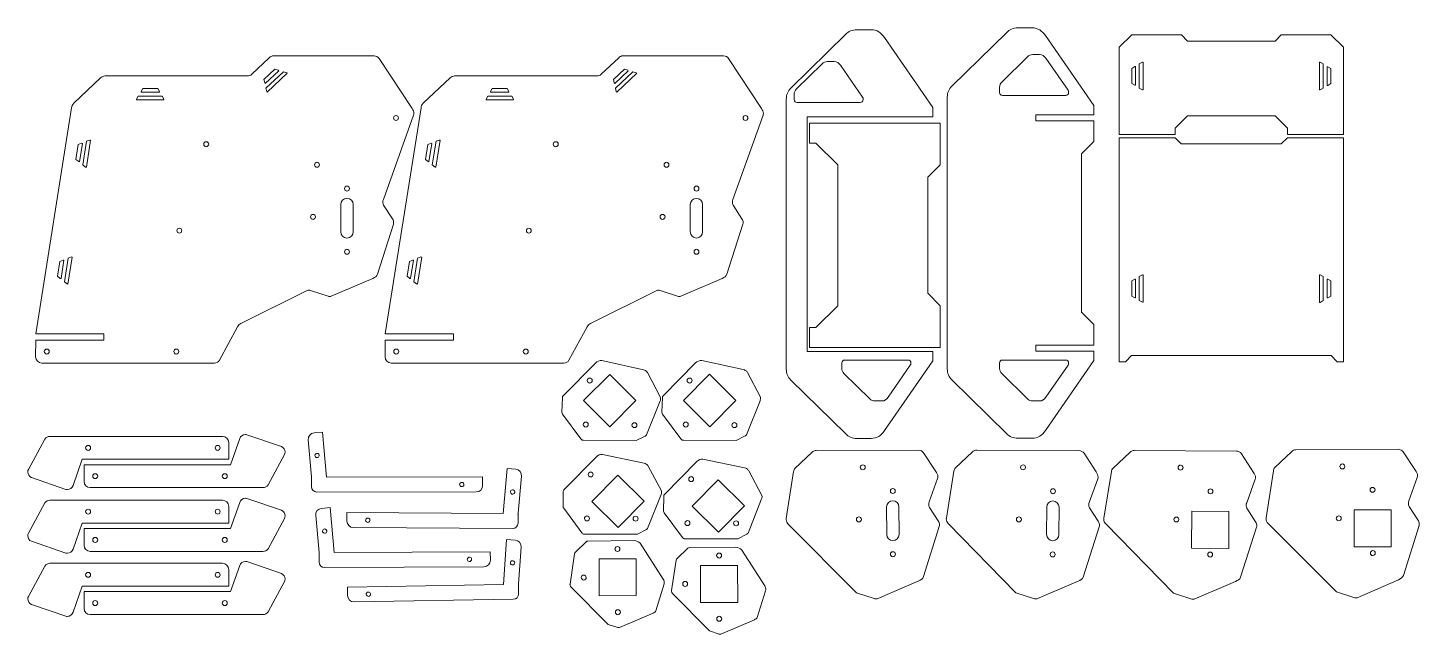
# Model space of a CAD drawing. Header units: inches. Extents: x -110 to 115, y -49 to 49.
import ezdxf

# ---------------------------------------------------------------- set-up
doc = ezdxf.new("R2010")
doc.units = ezdxf.units.IN
doc.header["$MEASUREMENT"] = 0
doc.layers.add('Livello 1', color=7, linetype='Continuous')

# ---------------------------------------------------------------- blocks, each defined once
blk = doc.blocks.new('block 3')
at = {"layer": 'Livello 1', "color": 250, "lineweight": 9}
blk.add_open_spline([(54.72, -16.1), (54.72, -16.1), (54.72, -16.1), (54.72, -16.1), (54.72, -16.1), (54.72, -16.1), (54.72, -16.1), (54.72, -16.1), (54.72, -16.1), (54.72, -16.1), (54.72, -16.1), (54.72, -16.1), (54.72, -16.1), (54.72, -16.1), (62.56, -4.79), (62.56, -4.79), (62.56, -4.79), (62.56, -4.79), (62.56, -4.79), (62.56, -4.79), (62.56, -4.79), (62.56, -4.79), (62.56, -4.79), (62.56, -4.79), (62.56, -4.79), (62.56, -4.79), (62.56, -3.29), (62.56, -3.29), (62.56, -3.29), (62.56, -3.29), (62.56, -3.29), (62.56, -3.29), (62.56, -3.29), (62.56, -3.29), (62.56, -3.29), (62.56, -3.29), (62.56, -3.29), (62.56, -3.29), (53.18, -3.29), (53.18, -3.29), (53.18, -3.29), (53.18, -3.29), (53.18, -3.29), (53.18, -3.29), (53.18, -3.29), (53.18, -3.29), (53.18, -3.29), (53.18, -3.29), (53.18, -3.29), (53.18, -3.29), (53.18, -2.28), (53.18, -2.28), (53.18, -2.28), (53.18, -2.28), (53.18, -2.28), (53.18, -2.28), (53.18, -2.28), (53.18, -2.28), (53.18, -2.28), (53.18, -2.28), (53.18, -2.28), (53.18, -2.28), (62.56, -2.28), (62.56, -2.28), (62.56, -2.28), (62.56, -2.28), (62.56, -2.28), (62.56, -2.28), (62.56, -2.28), (62.56, -2.28), (62.56, -2.28), (62.56, -2.28), (62.56, -2.28), (62.56, -2.28), (62.56, 1.04), (62.56, 1.04), (62.56, 1.04), (62.56, 1.04), (62.56, 1.04), (62.56, 1.04), (62.56, 1.04), (62.56, 1.04), (62.56, 1.04), (62.56, 1.04), (62.56, 1.04), (62.56, 1.04), (60.56, 3.04), (60.56, 3.04), (60.56, 3.04), (60.56, 3.04), (60.56, 3.04), (60.56, 3.04), (60.56, 3.04), (60.56, 3.04), (60.56, 3.04), (60.56, 3.04), (60.56, 3.04), (60.56, 3.04), (60.56, 3.04), (60.56, 3.04), (60.56, 3.04), (60.56, 3.04), (60.56, 3.04), (60.56, 3.04), (60.56, 3.04), (60.56, 3.04), (60.56, 3.04), (60.56, 3.04), (60.56, 3.04), (60.56, 3.04), (60.56, 28.7), (60.56, 28.7), (60.56, 28.7), (60.56, 28.7), (60.56, 28.7), (60.56, 28.7), (60.56, 28.7), (60.56, 28.7), (60.56, 28.7), (60.56, 28.7), (60.56, 28.7), (60.56, 28.7), (60.56, 28.7), (60.56, 28.7), (60.56, 28.7), (60.56, 28.7), (60.56, 28.7), (60.56, 28.7), (60.56, 28.7), (60.56, 28.7), (60.56, 28.7), (60.56, 28.7), (60.56, 28.7), (60.56, 28.7), (62.56, 30.7), (62.56, 30.7), (62.56, 30.7), (62.56, 30.7), (62.56, 30.7), (62.56, 30.7), (62.56, 30.7), (62.56, 30.7), (62.56, 30.7), (62.56, 30.7), (62.56, 30.7), (62.56, 30.7), (62.56, 34.01), (62.56, 34.01), (62.56, 34.01), (62.56, 34.01), (62.56, 34.01), (62.56, 34.01), (62.56, 34.01), (62.56, 34.01), (62.56, 34.01), (62.56, 34.01), (62.56, 34.01), (62.56, 34.01), (53.18, 34.01), (53.18, 34.01), (53.18, 34.01), (53.18, 34.01), (53.18, 34.01), (53.18, 34.01), (53.18, 34.01), (53.18, 34.01), (53.18, 34.01), (53.18, 34.01), (53.18, 34.01), (53.18, 34.01), (53.18, 35.01), (53.18, 35.01), (53.18, 35.01), (53.18, 35.01), (53.18, 35.01), (53.18, 35.01), (53.18, 35.01), (53.18, 35.01), (53.18, 35.01), (53.18, 35.01), (53.18, 35.01), (53.18, 35.01), (62.56, 35.01), (62.56, 35.01), (62.56, 35.01), (62.56, 35.01), (62.56, 35.01), (62.56, 35.01), (62.56, 35.01), (62.56, 35.01), (62.56, 35.01), (62.56, 35.01), (62.56, 35.01), (62.56, 35.01), (62.56, 36.52), (62.56, 36.52), (62.56, 36.52), (62.56, 36.52), (62.56, 36.52), (62.56, 36.52), (62.56, 36.52), (62.56, 36.52), (62.56, 36.52), (62.56, 36.52), (62.56, 36.52), (62.56, 36.52), (54.72, 47.83), (54.72, 47.83), (54.72, 47.83), (54.72, 47.83), (54.72, 47.83), (54.72, 47.83), (54.72, 47.83), (54.72, 47.83), (54.72, 47.83), (54.72, 47.83), (54.72, 47.83), (54.72, 47.83), (54.72, 47.83), (54.72, 47.83), (54.72, 47.83), (54.72, 47.83), (54.72, 47.83), (54.72, 47.83), (54.72, 47.83), (54.72, 47.83), (54.72, 47.83), (54.72, 47.83), (54.72, 47.83), (54.19, 48.62), (53.48, 49.1), (52.55, 49.1), (52.55, 49.1), (52.55, 49.1), (52.55, 49.1), (52.55, 49.1), (52.55, 49.1), (52.55, 49.1), (52.55, 49.1), (52.55, 49.1), (52.55, 49.1), (52.55, 49.1), (50.2, 49.1), (50.2, 49.1), (50.2, 49.1), (50.2, 49.1), (50.2, 49.1), (50.2, 49.1), (50.2, 49.1), (50.2, 49.1), (50.2, 49.1), (50.2, 49.1), (50.2, 49.1), (49.51, 49.1), (48.89, 48.82), (48.44, 48.36), (48.44, 48.36), (48.44, 48.36), (48.44, 48.36), (48.44, 48.36), (48.44, 48.36), (48.44, 48.36), (48.44, 48.36), (48.44, 48.36), (48.44, 48.36), (48.44, 48.36), (39.54, 39.65), (39.54, 39.65), (39.54, 39.65), (39.54, 39.65), (39.54, 39.65), (39.54, 39.65), (39.54, 39.65), (39.54, 39.65), (39.54, 39.65), (39.54, 39.65), (39.54, 39.65), (39.54, 39.65), (39.54, 39.65), (39.54, 39.65), (39.54, 39.65), (39.54, 39.65), (39.54, 39.65), (39.54, 39.65), (39.54, 39.65), (39.54, 39.65), (39.54, 39.65), (39.54, 39.65), (39.54, 39.65), (39.09, 39.2), (38.81, 38.57), (38.81, 37.88), (38.81, 37.88), (38.81, 37.88), (38.81, 37.88), (38.81, 37.88), (38.81, 37.88), (38.81, 37.88), (38.81, 37.88), (38.81, 37.88), (38.81, 37.88), (38.81, 37.88), (38.81, 36.52), (38.81, 36.52), (38.81, 36.52), (38.81, 36.52), (38.81, 36.52), (38.81, 36.52), (38.81, 36.52), (38.81, 36.52), (38.81, 36.52), (38.81, 36.52), (38.81, 36.52), (38.81, 36.52), (38.81, -4.79), (38.81, -4.79), (38.81, -4.79), (38.81, -4.79), (38.81, -4.79), (38.81, -4.79), (38.81, -4.79), (38.81, -4.79), (38.81, -4.79), (38.81, -4.79), (38.81, -4.79), (38.81, -4.79), (38.81, -6.15), (38.81, -6.15), (38.81, -6.15), (38.81, -6.15), (38.81, -6.15), (38.81, -6.15), (38.81, -6.15), (38.81, -6.15), (38.81, -6.15), (38.81, -6.15), (38.81, -6.15), (38.81, -6.84), (39.09, -7.47), (39.54, -7.92), (39.54, -7.92), (39.54, -7.92), (39.54, -7.92), (39.54, -7.92), (39.54, -7.92), (39.54, -7.92), (39.54, -7.92), (39.54, -7.92), (39.54, -7.92), (39.54, -7.92), (39.54, -7.92), (39.54, -7.92), (39.54, -7.92), (39.54, -7.92), (39.54, -7.92), (39.54, -7.92), (39.54, -7.92), (39.54, -7.92), (39.54, -7.92), (39.54, -7.92), (39.54, -7.92), (39.54, -7.92), (48.44, -16.63), (48.44, -16.63), (48.44, -16.63), (48.44, -16.63), (48.44, -16.63), (48.44, -16.63), (48.44, -16.63), (48.44, -16.63), (48.44, -16.63), (48.44, -16.63), (48.44, -16.63), (48.89, -17.09), (49.51, -17.37), (50.2, -17.37), (50.2, -17.37), (50.2, -17.37), (50.2, -17.37), (50.2, -17.37), (50.2, -17.37), (50.2, -17.37), (50.2, -17.37), (50.2, -17.37), (50.2, -17.37), (50.2, -17.37), (52.55, -17.37), (52.55, -17.37), (52.55, -17.37), (52.55, -17.37), (52.55, -17.37), (52.55, -17.37), (52.55, -17.37), (52.55, -17.37), (52.55, -17.37), (52.55, -17.37), (52.55, -17.37), (53.48, -17.37), (54.19, -16.89), (54.72, -16.1)], degree=3, knots=[0, 0, 0, 0, 1, 1, 1, 2, 2, 2, 3, 3, 3, 4, 4, 4, 5, 5, 5, 6, 6, 6, 7, 7, 7, 8, 8, 8, 9, 9, 9, 10, 10, 10, 11, 11, 11, 12, 12, 12, 13, 13, 13, 14, 14, 14, 15, 15, 15, 16, 16, 16, 17, 17, 17, 18, 18, 18, 19, 19, 19, 20, 20, 20, 21, 21, 21, 22, 22, 22, 23, 23, 23, 24, 24, 24, 25, 25, 25, 26, 26, 26, 27, 27, 27, 28, 28, 28, 29, 29, 29, 30, 30, 30, 31, 31, 31, 32, 32, 32, 33, 33, 33, 34, 34, 34, 35, 35, 35, 36, 36, 36, 37, 37, 37, 38, 38, 38, 39, 39, 39, 40, 40, 40, 41, 41, 41, 42, 42, 42, 43, 43, 43, 44, 44, 44, 45, 45, 45, 46, 46, 46, 47, 47, 47, 48, 48, 48, 49, 49, 49, 50, 50, 50, 51, 51, 51, 52, 52, 52, 53, 53, 53, 54, 54, 54, 55, 55, 55, 56, 56, 56, 57, 57, 57, 58, 58, 58, 59, 59, 59, 60, 60, 60, 61, 61, 61, 62, 62, 62, 63, 63, 63, 64, 64, 64, 65, 65, 65, 66, 66, 66, 67, 67, 67, 68, 68, 68, 69, 69, 69, 70, 70, 70, 71, 71, 71, 72, 72, 72, 73, 73, 73, 74, 74, 74, 75, 75, 75, 76, 76, 76, 77, 77, 77, 78, 78, 78, 79, 79, 79, 80, 80, 80, 81, 81, 81, 82, 82, 82, 83, 83, 83, 84, 84, 84, 85, 85, 85, 86, 86, 86, 87, 87, 87, 88, 88, 88, 89, 89, 89, 90, 90, 90, 91, 91, 91, 92, 92, 92, 93, 93, 93, 94, 94, 94, 95, 95, 95, 96, 96, 96, 97, 97, 97, 98, 98, 98, 99, 99, 99, 100, 100, 100, 101, 101, 101, 102, 102, 102, 103, 103, 103, 104, 104, 104, 105, 105, 105, 106, 106, 106, 107, 107, 107, 108, 108, 108, 109, 109, 109, 110, 110, 110, 111, 111, 111, 112, 112, 112, 113, 113, 113, 114, 114, 114, 115, 115, 115, 116, 116, 116, 117, 117, 117, 118, 118, 118, 119, 119, 119, 120, 120, 120, 121, 121, 121, 122, 122, 122, 123, 123, 123, 124, 124, 124, 125, 125, 125, 126, 126, 126, 127, 127, 127, 128, 128, 128, 129, 129, 129, 130, 130, 130, 131, 131, 131, 132, 132, 132, 133, 133, 133, 133], dxfattribs=at)
blk = doc.blocks.new('block 2')
at = {"layer": 'Livello 1'}
blk.add_blockref('block 3', (0, 0), dxfattribs=at)
blk = doc.blocks.new('block 5')
at = {"layer": 'Livello 1', "color": 250, "lineweight": 9}
blk.add_open_spline([(47.75, 38.14), (47.49, 38.14), (47.28, 38.35), (47.28, 38.61), (47.28, 38.61), (47.28, 38.61), (47.28, 38.61), (47.28, 38.61), (47.28, 38.61), (47.28, 38.61), (47.28, 38.61), (47.28, 38.61), (47.28, 38.61), (47.28, 38.61), (47.28, 39.49), (47.28, 39.49), (47.28, 39.49), (47.28, 39.49), (47.28, 39.49), (47.28, 39.49), (47.28, 39.49), (47.28, 39.49), (47.28, 39.49), (47.28, 39.49), (47.28, 39.49), (47.28, 39.81), (47.42, 40.11), (47.63, 40.32), (47.63, 40.32), (47.63, 40.32), (47.63, 40.32), (47.63, 40.32), (47.63, 40.32), (47.63, 40.32), (47.63, 40.32), (47.63, 40.32), (47.63, 40.32), (47.63, 40.32), (47.63, 40.32), (47.63, 40.32), (47.63, 40.32), (47.63, 40.32), (47.63, 40.32), (47.63, 40.32), (47.63, 40.32), (47.63, 40.32), (47.63, 40.32), (47.63, 40.32), (47.63, 40.32), (47.63, 40.32), (51.82, 44.42), (51.82, 44.42), (51.82, 44.42), (51.82, 44.42), (51.82, 44.42), (51.82, 44.42), (51.82, 44.42), (51.82, 44.42), (51.82, 44.42), (51.82, 44.42), (51.82, 44.42), (52.03, 44.64), (52.32, 44.77), (52.65, 44.77), (52.65, 44.77), (52.65, 44.77), (52.65, 44.77), (52.65, 44.77), (52.65, 44.77), (52.65, 44.77), (52.65, 44.77), (52.65, 44.77), (52.65, 44.77), (52.65, 44.77), (53.75, 44.77), (53.75, 44.77), (53.75, 44.77), (53.75, 44.77), (53.75, 44.77), (53.75, 44.77), (53.75, 44.77), (53.75, 44.77), (53.75, 44.77), (53.75, 44.77), (53.75, 44.77), (54.19, 44.77), (54.53, 44.54), (54.78, 44.17), (54.78, 44.17), (54.78, 44.17), (54.78, 44.17), (54.78, 44.17), (54.78, 44.17), (54.78, 44.17), (54.78, 44.17), (54.78, 44.17), (54.78, 44.17), (54.78, 44.17), (54.78, 44.17), (54.78, 44.17), (54.78, 44.17), (54.78, 44.17), (54.78, 44.17), (54.78, 44.17), (54.78, 44.17), (54.78, 44.17), (54.78, 44.17), (54.78, 44.17), (54.78, 44.17), (54.78, 44.17), (58.37, 39), (58.37, 39), (58.37, 39), (58.37, 39), (58.37, 39), (58.37, 39), (58.37, 39), (58.37, 39), (58.37, 39), (58.37, 39), (58.37, 39), (58.43, 38.92), (58.47, 38.82), (58.47, 38.71), (58.47, 38.71), (58.47, 38.71), (58.47, 38.71), (58.47, 38.71), (58.47, 38.71), (58.47, 38.71), (58.47, 38.71), (58.47, 38.71), (58.47, 38.71), (58.47, 38.71), (58.47, 38.61), (58.47, 38.61), (58.47, 38.61), (58.47, 38.61), (58.47, 38.61), (58.47, 38.61), (58.47, 38.61), (58.47, 38.61), (58.47, 38.61), (58.47, 38.61), (58.47, 38.61), (58.47, 38.35), (58.26, 38.14), (58, 38.14), (58, 38.14), (58, 38.14), (58, 38.14), (58, 38.14), (58, 38.14), (58, 38.14), (58, 38.14), (58, 38.14), (58, 38.14), (58, 38.14), (47.75, 38.14), (47.75, 38.14)], degree=3, knots=[0, 0, 0, 0, 1, 1, 1, 2, 2, 2, 3, 3, 3, 4, 4, 4, 5, 5, 5, 6, 6, 6, 7, 7, 7, 8, 8, 8, 9, 9, 9, 10, 10, 10, 11, 11, 11, 12, 12, 12, 13, 13, 13, 14, 14, 14, 15, 15, 15, 16, 16, 16, 17, 17, 17, 18, 18, 18, 19, 19, 19, 20, 20, 20, 21, 21, 21, 22, 22, 22, 23, 23, 23, 24, 24, 24, 25, 25, 25, 26, 26, 26, 27, 27, 27, 28, 28, 28, 29, 29, 29, 30, 30, 30, 31, 31, 31, 32, 32, 32, 33, 33, 33, 34, 34, 34, 35, 35, 35, 36, 36, 36, 37, 37, 37, 38, 38, 38, 39, 39, 39, 40, 40, 40, 41, 41, 41, 42, 42, 42, 43, 43, 43, 44, 44, 44, 45, 45, 45, 46, 46, 46, 47, 47, 47, 48, 48, 48, 49, 49, 49, 50, 50, 50, 51, 51, 51, 52, 52, 52, 53, 53, 53, 53], dxfattribs=at)
blk = doc.blocks.new('block 4')
at = {"layer": 'Livello 1'}
blk.add_blockref('block 5', (0, 0), dxfattribs=at)
blk = doc.blocks.new('block 7')
at = {"layer": 'Livello 1', "color": 250, "lineweight": 9}
blk.add_open_spline([(52.65, -11.33), (52.32, -11.33), (52.03, -11.2), (51.82, -10.99), (51.82, -10.99), (51.82, -10.99), (51.82, -10.99), (51.82, -10.99), (51.82, -10.99), (51.82, -10.99), (51.82, -10.99), (51.82, -10.99), (51.82, -10.99), (51.82, -10.99), (47.63, -6.88), (47.63, -6.88), (47.63, -6.88), (47.63, -6.88), (47.63, -6.88), (47.63, -6.88), (47.63, -6.88), (47.63, -6.88), (47.63, -6.88), (47.63, -6.88), (47.63, -6.88), (47.63, -6.88), (47.63, -6.88), (47.63, -6.88), (47.63, -6.88), (47.63, -6.88), (47.63, -6.88), (47.63, -6.88), (47.63, -6.88), (47.63, -6.88), (47.63, -6.88), (47.63, -6.88), (47.63, -6.88), (47.42, -6.67), (47.28, -6.37), (47.28, -6.05), (47.28, -6.05), (47.28, -6.05), (47.28, -6.05), (47.28, -6.05), (47.28, -6.05), (47.28, -6.05), (47.28, -6.05), (47.28, -6.05), (47.28, -6.05), (47.28, -6.05), (47.28, -5.17), (47.28, -5.17), (47.28, -5.17), (47.28, -5.17), (47.28, -5.17), (47.28, -5.17), (47.28, -5.17), (47.28, -5.17), (47.28, -5.17), (47.28, -5.17), (47.28, -5.17), (47.28, -4.91), (47.49, -4.7), (47.75, -4.7), (47.75, -4.7), (47.75, -4.7), (47.75, -4.7), (47.75, -4.7), (47.75, -4.7), (47.75, -4.7), (47.75, -4.7), (47.75, -4.7), (47.75, -4.7), (47.75, -4.7), (58, -4.7), (58, -4.7), (58, -4.7), (58, -4.7), (58, -4.7), (58, -4.7), (58, -4.7), (58, -4.7), (58, -4.7), (58, -4.7), (58, -4.7), (58.26, -4.7), (58.47, -4.91), (58.47, -5.17), (58.47, -5.17), (58.47, -5.17), (58.47, -5.17), (58.47, -5.17), (58.47, -5.17), (58.47, -5.17), (58.47, -5.17), (58.47, -5.17), (58.47, -5.17), (58.47, -5.17), (58.47, -5.27), (58.47, -5.27), (58.47, -5.27), (58.47, -5.27), (58.47, -5.27), (58.47, -5.27), (58.47, -5.27), (58.47, -5.27), (58.47, -5.27), (58.47, -5.27), (58.47, -5.27), (58.47, -5.38), (58.43, -5.48), (58.37, -5.56), (58.37, -5.56), (58.37, -5.56), (58.37, -5.56), (58.37, -5.56), (58.37, -5.56), (58.37, -5.56), (58.37, -5.56), (58.37, -5.56), (58.37, -5.56), (58.37, -5.56), (54.78, -10.73), (54.78, -10.73), (54.78, -10.73), (54.78, -10.73), (54.78, -10.73), (54.78, -10.73), (54.78, -10.73), (54.78, -10.73), (54.78, -10.73), (54.78, -10.73), (54.78, -10.73), (54.78, -10.73), (54.78, -10.73), (54.78, -10.73), (54.78, -10.73), (54.78, -10.73), (54.78, -10.73), (54.78, -10.73), (54.78, -10.73), (54.78, -10.73), (54.78, -10.73), (54.78, -10.73), (54.78, -10.73), (54.53, -11.11), (54.19, -11.33), (53.75, -11.33), (53.75, -11.33), (53.75, -11.33), (53.75, -11.33), (53.75, -11.33), (53.75, -11.33), (53.75, -11.33), (53.75, -11.33), (53.75, -11.33), (53.75, -11.33), (53.75, -11.33), (52.65, -11.33), (52.65, -11.33)], degree=3, knots=[0, 0, 0, 0, 1, 1, 1, 2, 2, 2, 3, 3, 3, 4, 4, 4, 5, 5, 5, 6, 6, 6, 7, 7, 7, 8, 8, 8, 9, 9, 9, 10, 10, 10, 11, 11, 11, 12, 12, 12, 13, 13, 13, 14, 14, 14, 15, 15, 15, 16, 16, 16, 17, 17, 17, 18, 18, 18, 19, 19, 19, 20, 20, 20, 21, 21, 21, 22, 22, 22, 23, 23, 23, 24, 24, 24, 25, 25, 25, 26, 26, 26, 27, 27, 27, 28, 28, 28, 29, 29, 29, 30, 30, 30, 31, 31, 31, 32, 32, 32, 33, 33, 33, 34, 34, 34, 35, 35, 35, 36, 36, 36, 37, 37, 37, 38, 38, 38, 39, 39, 39, 40, 40, 40, 41, 41, 41, 42, 42, 42, 43, 43, 43, 44, 44, 44, 45, 45, 45, 46, 46, 46, 47, 47, 47, 48, 48, 48, 49, 49, 49, 50, 50, 50, 51, 51, 51, 52, 52, 52, 53, 53, 53, 53], dxfattribs=at)
blk = doc.blocks.new('block 6')
at = {"layer": 'Livello 1'}
blk.add_blockref('block 7', (0, 0), dxfattribs=at)
blk = doc.blocks.new('block 9')
at = {"layer": 'Livello 1', "color": 250, "lineweight": 9}
blk.add_open_spline([(28.65, -16.13), (28.65, -16.13), (28.65, -16.13), (28.65, -16.13), (28.65, -16.13), (28.65, -16.13), (28.65, -16.13), (28.65, -16.13), (28.65, -16.13), (28.65, -16.13), (28.65, -16.13), (28.65, -16.13), (28.65, -16.13), (28.65, -16.13), (36.49, -4.82), (36.49, -4.82), (36.49, -4.82), (36.49, -4.82), (36.49, -4.82), (36.49, -4.82), (36.49, -4.82), (36.49, -4.82), (36.49, -4.82), (36.49, -4.82), (36.49, -4.82), (36.49, -4.82), (36.49, -3.32), (36.49, -3.32), (36.49, -3.32), (36.49, -3.32), (36.49, -3.32), (36.49, -3.32), (36.49, -3.32), (36.49, -3.32), (36.49, -3.32), (36.49, -3.32), (36.49, -3.32), (36.49, -3.32), (16.13, -3.32), (16.13, -3.32), (16.13, -3.32), (16.13, -3.32), (16.13, -3.32), (16.13, -3.32), (16.13, 34.7), (16.13, 34.7), (16.13, 34.7), (16.13, 34.7), (16.13, 34.7), (16.13, 34.7), (20.96, 34.7), (20.96, 34.7), (20.96, 34.7), (20.96, 34.7), (20.96, 34.7), (20.96, 34.7), (36.49, 34.7), (36.49, 34.7), (36.49, 34.7), (36.49, 34.7), (36.49, 34.7), (36.49, 34.7), (36.49, 34.7), (36.49, 34.7), (36.49, 34.7), (36.49, 34.7), (36.49, 34.7), (36.49, 34.7), (36.49, 36.2), (36.49, 36.2), (36.49, 36.2), (36.49, 36.2), (36.49, 36.2), (36.49, 36.2), (36.49, 36.2), (36.49, 36.2), (36.49, 36.2), (36.49, 36.2), (36.49, 36.2), (36.49, 36.2), (28.65, 47.51), (28.65, 47.51), (28.65, 47.51), (28.65, 47.51), (28.65, 47.51), (28.65, 47.51), (28.65, 47.51), (28.65, 47.51), (28.65, 47.51), (28.65, 47.51), (28.65, 47.51), (28.65, 47.51), (28.65, 47.51), (28.65, 47.51), (28.65, 47.51), (28.65, 47.51), (28.65, 47.51), (28.65, 47.51), (28.65, 47.51), (28.65, 47.51), (28.65, 47.51), (28.65, 47.51), (28.65, 47.51), (28.12, 48.3), (27.41, 48.78), (26.48, 48.78), (26.48, 48.78), (26.48, 48.78), (26.48, 48.78), (26.48, 48.78), (26.48, 48.78), (26.48, 48.78), (26.48, 48.78), (26.48, 48.78), (26.48, 48.78), (26.48, 48.78), (24.13, 48.78), (24.13, 48.78), (24.13, 48.78), (24.13, 48.78), (24.13, 48.78), (24.13, 48.78), (24.13, 48.78), (24.13, 48.78), (24.13, 48.78), (24.13, 48.78), (24.13, 48.78), (23.44, 48.78), (22.81, 48.5), (22.36, 48.05), (22.36, 48.05), (22.36, 48.05), (22.36, 48.05), (22.36, 48.05), (22.36, 48.05), (22.36, 48.05), (22.36, 48.05), (22.36, 48.05), (22.36, 48.05), (22.36, 48.05), (13.47, 39.33), (13.47, 39.33), (13.47, 39.33), (13.47, 39.33), (13.47, 39.33), (13.47, 39.33), (13.47, 39.33), (13.47, 39.33), (13.47, 39.33), (13.47, 39.33), (13.47, 39.33), (13.47, 39.33), (13.47, 39.33), (13.47, 39.33), (13.47, 39.33), (13.47, 39.33), (13.47, 39.33), (13.47, 39.33), (13.47, 39.33), (13.47, 39.33), (13.47, 39.33), (13.47, 39.33), (13.47, 39.33), (13.01, 38.88), (12.73, 38.25), (12.73, 37.56), (12.73, 37.56), (12.73, 37.56), (12.73, 37.56), (12.73, 37.56), (12.73, 37.56), (12.73, 37.56), (12.73, 37.56), (12.73, 37.56), (12.73, 37.56), (12.73, 37.56), (12.73, 36.2), (12.73, 36.2), (12.73, 36.2), (12.73, 36.2), (12.73, 36.2), (12.73, 36.2), (12.73, 36.2), (12.73, 36.2), (12.73, 36.2), (12.73, 36.2), (12.73, 36.2), (12.73, 36.2), (12.73, -4.82), (12.73, -4.82), (12.73, -4.82), (12.73, -4.82), (12.73, -4.82), (12.73, -4.82), (12.73, -4.82), (12.73, -4.82), (12.73, -4.82), (12.73, -4.82), (12.73, -4.82), (12.73, -4.82), (12.73, -6.18), (12.73, -6.18), (12.73, -6.18), (12.73, -6.18), (12.73, -6.18), (12.73, -6.18), (12.73, -6.18), (12.73, -6.18), (12.73, -6.18), (12.73, -6.18), (12.73, -6.18), (12.73, -6.87), (13.01, -7.5), (13.47, -7.95), (13.47, -7.95), (13.47, -7.95), (13.47, -7.95), (13.47, -7.95), (13.47, -7.95), (13.47, -7.95), (13.47, -7.95), (13.47, -7.95), (13.47, -7.95), (13.47, -7.95), (13.47, -7.96), (13.47, -7.96), (13.47, -7.96), (13.47, -7.96), (13.47, -7.96), (13.47, -7.96), (13.47, -7.96), (13.47, -7.96), (13.47, -7.96), (13.47, -7.96), (13.47, -7.96), (13.47, -7.96), (22.36, -16.67), (22.36, -16.67), (22.36, -16.67), (22.36, -16.67), (22.36, -16.67), (22.36, -16.67), (22.36, -16.67), (22.36, -16.67), (22.36, -16.67), (22.36, -16.67), (22.36, -16.67), (22.81, -17.12), (23.44, -17.4), (24.13, -17.4), (24.13, -17.4), (24.13, -17.4), (24.13, -17.4), (24.13, -17.4), (24.13, -17.4), (24.13, -17.4), (24.13, -17.4), (24.13, -17.4), (24.13, -17.4), (24.13, -17.4), (26.48, -17.4), (26.48, -17.4), (26.48, -17.4), (26.48, -17.4), (26.48, -17.4), (26.48, -17.4), (26.48, -17.4), (26.48, -17.4), (26.48, -17.4), (26.48, -17.4), (26.48, -17.4), (27.41, -17.4), (28.12, -16.92), (28.65, -16.13)], degree=3, knots=[0, 0, 0, 0, 1, 1, 1, 2, 2, 2, 3, 3, 3, 4, 4, 4, 5, 5, 5, 6, 6, 6, 7, 7, 7, 8, 8, 8, 9, 9, 9, 10, 10, 10, 11, 11, 11, 12, 12, 12, 13, 13, 13, 14, 14, 14, 15, 15, 15, 16, 16, 16, 17, 17, 17, 18, 18, 18, 19, 19, 19, 20, 20, 20, 21, 21, 21, 22, 22, 22, 23, 23, 23, 24, 24, 24, 25, 25, 25, 26, 26, 26, 27, 27, 27, 28, 28, 28, 29, 29, 29, 30, 30, 30, 31, 31, 31, 32, 32, 32, 33, 33, 33, 34, 34, 34, 35, 35, 35, 36, 36, 36, 37, 37, 37, 38, 38, 38, 39, 39, 39, 40, 40, 40, 41, 41, 41, 42, 42, 42, 43, 43, 43, 44, 44, 44, 45, 45, 45, 46, 46, 46, 47, 47, 47, 48, 48, 48, 49, 49, 49, 50, 50, 50, 51, 51, 51, 52, 52, 52, 53, 53, 53, 54, 54, 54, 55, 55, 55, 56, 56, 56, 57, 57, 57, 58, 58, 58, 59, 59, 59, 60, 60, 60, 61, 61, 61, 62, 62, 62, 63, 63, 63, 64, 64, 64, 65, 65, 65, 66, 66, 66, 67, 67, 67, 68, 68, 68, 69, 69, 69, 70, 70, 70, 71, 71, 71, 72, 72, 72, 73, 73, 73, 74, 74, 74, 75, 75, 75, 76, 76, 76, 77, 77, 77, 78, 78, 78, 79, 79, 79, 80, 80, 80, 81, 81, 81, 82, 82, 82, 83, 83, 83, 84, 84, 84, 85, 85, 85, 86, 86, 86, 87, 87, 87, 88, 88, 88, 89, 89, 89, 90, 90, 90, 91, 91, 91, 91], dxfattribs=at)
blk = doc.blocks.new('block 8')
at = {"layer": 'Livello 1'}
blk.add_blockref('block 9', (0, 0), dxfattribs=at)
blk = doc.blocks.new('block 11')
at = {"layer": 'Livello 1', "color": 250, "lineweight": 9}
blk.add_open_spline([(14.48, 37), (14.22, 37), (14.01, 37.21), (14.01, 37.47), (14.01, 37.47), (14.01, 37.47), (14.01, 37.47), (14.01, 37.47), (14.01, 37.47), (14.01, 37.47), (14.01, 37.47), (14.01, 37.47), (14.01, 37.47), (14.01, 37.47), (14.01, 38.35), (14.01, 38.35), (14.01, 38.35), (14.01, 38.35), (14.01, 38.35), (14.01, 38.35), (14.01, 38.35), (14.01, 38.35), (14.01, 38.35), (14.01, 38.35), (14.01, 38.35), (14.01, 38.68), (14.14, 38.97), (14.36, 39.19), (14.36, 39.19), (14.36, 39.19), (14.36, 39.19), (14.36, 39.19), (14.36, 39.19), (14.36, 39.19), (14.36, 39.19), (14.36, 39.19), (14.36, 39.19), (14.36, 39.19), (14.36, 39.19), (14.36, 39.19), (14.36, 39.19), (14.36, 39.19), (14.36, 39.19), (14.36, 39.19), (14.36, 39.19), (14.36, 39.19), (14.36, 39.19), (14.36, 39.19), (14.36, 39.19), (14.36, 39.19), (18.54, 43.29), (18.54, 43.29), (18.54, 43.29), (18.54, 43.29), (18.54, 43.29), (18.54, 43.29), (18.54, 43.29), (18.54, 43.29), (18.54, 43.29), (18.54, 43.29), (18.54, 43.29), (18.76, 43.5), (19.05, 43.63), (19.38, 43.63), (19.38, 43.63), (19.38, 43.63), (19.38, 43.63), (19.38, 43.63), (19.38, 43.63), (19.38, 43.63), (19.38, 43.63), (19.38, 43.63), (19.38, 43.63), (19.38, 43.63), (20.48, 43.63), (20.48, 43.63), (20.48, 43.63), (20.48, 43.63), (20.48, 43.63), (20.48, 43.63), (20.48, 43.63), (20.48, 43.63), (20.48, 43.63), (20.48, 43.63), (20.48, 43.63), (20.92, 43.63), (21.25, 43.41), (21.5, 43.04), (21.5, 43.04), (21.5, 43.04), (21.5, 43.04), (21.5, 43.04), (21.5, 43.04), (21.5, 43.04), (21.5, 43.04), (21.5, 43.04), (21.5, 43.04), (21.5, 43.04), (21.5, 43.04), (21.5, 43.04), (21.5, 43.04), (21.5, 43.04), (21.5, 43.04), (21.5, 43.04), (21.5, 43.04), (21.5, 43.04), (21.5, 43.04), (21.5, 43.04), (21.5, 43.04), (21.5, 43.04), (25.1, 37.86), (25.1, 37.86), (25.1, 37.86), (25.1, 37.86), (25.1, 37.86), (25.1, 37.86), (25.1, 37.86), (25.1, 37.86), (25.1, 37.86), (25.1, 37.86), (25.1, 37.86), (25.16, 37.78), (25.19, 37.68), (25.19, 37.58), (25.19, 37.58), (25.19, 37.58), (25.19, 37.58), (25.19, 37.58), (25.19, 37.58), (25.19, 37.58), (25.19, 37.58), (25.19, 37.58), (25.19, 37.58), (25.19, 37.58), (25.19, 37.47), (25.19, 37.47), (25.19, 37.47), (25.19, 37.47), (25.19, 37.47), (25.19, 37.47), (25.19, 37.47), (25.19, 37.47), (25.19, 37.47), (25.19, 37.47), (25.19, 37.47), (25.19, 37.21), (24.98, 37), (24.72, 37), (24.72, 37), (24.72, 37), (24.72, 37), (24.72, 37), (24.72, 37), (24.72, 37), (24.72, 37), (24.72, 37), (24.72, 37), (24.72, 37), (14.48, 37), (14.48, 37)], degree=3, knots=[0, 0, 0, 0, 1, 1, 1, 2, 2, 2, 3, 3, 3, 4, 4, 4, 5, 5, 5, 6, 6, 6, 7, 7, 7, 8, 8, 8, 9, 9, 9, 10, 10, 10, 11, 11, 11, 12, 12, 12, 13, 13, 13, 14, 14, 14, 15, 15, 15, 16, 16, 16, 17, 17, 17, 18, 18, 18, 19, 19, 19, 20, 20, 20, 21, 21, 21, 22, 22, 22, 23, 23, 23, 24, 24, 24, 25, 25, 25, 26, 26, 26, 27, 27, 27, 28, 28, 28, 29, 29, 29, 30, 30, 30, 31, 31, 31, 32, 32, 32, 33, 33, 33, 34, 34, 34, 35, 35, 35, 36, 36, 36, 37, 37, 37, 38, 38, 38, 39, 39, 39, 40, 40, 40, 41, 41, 41, 42, 42, 42, 43, 43, 43, 44, 44, 44, 45, 45, 45, 46, 46, 46, 47, 47, 47, 48, 48, 48, 49, 49, 49, 50, 50, 50, 51, 51, 51, 52, 52, 52, 53, 53, 53, 53], dxfattribs=at)
blk = doc.blocks.new('block 10')
at = {"layer": 'Livello 1'}
blk.add_blockref('block 11', (0, 0), dxfattribs=at)
blk = doc.blocks.new('block 13')
at = {"layer": 'Livello 1', "color": 250, "lineweight": 9}
blk.add_open_spline([(27.1, -11.33), (26.77, -11.33), (26.48, -11.2), (26.27, -10.98), (26.27, -10.98), (26.27, -10.98), (26.27, -10.98), (26.27, -10.98), (26.27, -10.98), (26.27, -10.98), (26.27, -10.98), (26.27, -10.98), (26.27, -10.98), (26.27, -10.98), (22.08, -6.88), (22.08, -6.88), (22.08, -6.88), (22.08, -6.88), (22.08, -6.88), (22.08, -6.88), (22.08, -6.88), (22.08, -6.88), (22.08, -6.88), (22.08, -6.88), (22.08, -6.88), (22.08, -6.88), (22.08, -6.88), (22.08, -6.88), (22.08, -6.88), (22.08, -6.88), (22.08, -6.88), (22.08, -6.88), (22.08, -6.88), (22.08, -6.88), (22.08, -6.88), (22.08, -6.88), (22.08, -6.88), (21.87, -6.67), (21.73, -6.37), (21.73, -6.05), (21.73, -6.05), (21.73, -6.05), (21.73, -6.05), (21.73, -6.05), (21.73, -6.05), (21.73, -6.05), (21.73, -6.05), (21.73, -6.05), (21.73, -6.05), (21.73, -6.05), (21.73, -5.17), (21.73, -5.17), (21.73, -5.17), (21.73, -5.17), (21.73, -5.17), (21.73, -5.17), (21.73, -5.17), (21.73, -5.17), (21.73, -5.17), (21.73, -5.17), (21.73, -5.17), (21.73, -4.91), (21.94, -4.7), (22.2, -4.7), (22.2, -4.7), (22.2, -4.7), (22.2, -4.7), (22.2, -4.7), (22.2, -4.7), (22.2, -4.7), (22.2, -4.7), (22.2, -4.7), (22.2, -4.7), (22.2, -4.7), (32.45, -4.7), (32.45, -4.7), (32.45, -4.7), (32.45, -4.7), (32.45, -4.7), (32.45, -4.7), (32.45, -4.7), (32.45, -4.7), (32.45, -4.7), (32.45, -4.7), (32.45, -4.7), (32.71, -4.7), (32.92, -4.91), (32.92, -5.17), (32.92, -5.17), (32.92, -5.17), (32.92, -5.17), (32.92, -5.17), (32.92, -5.17), (32.92, -5.17), (32.92, -5.17), (32.92, -5.17), (32.92, -5.17), (32.92, -5.17), (32.92, -5.27), (32.92, -5.27), (32.92, -5.27), (32.92, -5.27), (32.92, -5.27), (32.92, -5.27), (32.92, -5.27), (32.92, -5.27), (32.92, -5.27), (32.92, -5.27), (32.92, -5.27), (32.92, -5.38), (32.88, -5.48), (32.82, -5.56), (32.82, -5.56), (32.82, -5.56), (32.82, -5.56), (32.82, -5.56), (32.82, -5.56), (32.82, -5.56), (32.82, -5.56), (32.82, -5.56), (32.82, -5.56), (32.82, -5.56), (29.23, -10.73), (29.23, -10.73), (29.23, -10.73), (29.23, -10.73), (29.23, -10.73), (29.23, -10.73), (29.23, -10.73), (29.23, -10.73), (29.23, -10.73), (29.23, -10.73), (29.23, -10.73), (29.23, -10.73), (29.23, -10.73), (29.23, -10.73), (29.23, -10.73), (29.23, -10.73), (29.23, -10.73), (29.23, -10.73), (29.23, -10.73), (29.23, -10.73), (29.23, -10.73), (29.23, -10.73), (29.23, -10.73), (28.98, -11.1), (28.64, -11.33), (28.2, -11.33), (28.2, -11.33), (28.2, -11.33), (28.2, -11.33), (28.2, -11.33), (28.2, -11.33), (28.2, -11.33), (28.2, -11.33), (28.2, -11.33), (28.2, -11.33), (28.2, -11.33), (27.1, -11.33), (27.1, -11.33)], degree=3, knots=[0, 0, 0, 0, 1, 1, 1, 2, 2, 2, 3, 3, 3, 4, 4, 4, 5, 5, 5, 6, 6, 6, 7, 7, 7, 8, 8, 8, 9, 9, 9, 10, 10, 10, 11, 11, 11, 12, 12, 12, 13, 13, 13, 14, 14, 14, 15, 15, 15, 16, 16, 16, 17, 17, 17, 18, 18, 18, 19, 19, 19, 20, 20, 20, 21, 21, 21, 22, 22, 22, 23, 23, 23, 24, 24, 24, 25, 25, 25, 26, 26, 26, 27, 27, 27, 28, 28, 28, 29, 29, 29, 30, 30, 30, 31, 31, 31, 32, 32, 32, 33, 33, 33, 34, 34, 34, 35, 35, 35, 36, 36, 36, 37, 37, 37, 38, 38, 38, 39, 39, 39, 40, 40, 40, 41, 41, 41, 42, 42, 42, 43, 43, 43, 44, 44, 44, 45, 45, 45, 46, 46, 46, 47, 47, 47, 48, 48, 48, 49, 49, 49, 50, 50, 50, 51, 51, 51, 52, 52, 52, 53, 53, 53, 53], dxfattribs=at)
blk = doc.blocks.new('block 12')
at = {"layer": 'Livello 1'}
blk.add_blockref('block 13', (0, 0), dxfattribs=at)
blk = doc.blocks.new('block 15')
at = {"layer": 'Livello 1', "color": 250, "lineweight": 9}
blk.add_lwpolyline([(37.65, 4.1), (35.64, 6.12), (35.64, 6.11), (35.64, 24.89), (35.64, 24.89), (37.65, 26.9), (37.65, 33.65), (17.54, 33.65), (16.51, 33.65), (16.51, 30.43), (17.54, 30.43), (17.54, 30.43), (21.07, 26.9), (21.07, 4.1), (17.54, 0.58), (17.54, 0.58), (16.51, 0.58), (16.51, -2.65), (17.54, -2.65), (17.54, -2.65), (37.65, -2.65), (37.65, 4.1)], dxfattribs=at)
blk = doc.blocks.new('block 14')
at = {"layer": 'Livello 1'}
blk.add_blockref('block 15', (0, 0), dxfattribs=at)
blk = doc.blocks.new('block 18')
at = {"layer": 'Livello 1', "color": 250, "lineweight": 9}
blk.add_lwpolyline([(4.57, -11.24), (0.34, -15.5), (-3.92, -11.27), (0.31, -7.01), (4.57, -11.24)], dxfattribs=at)
blk = doc.blocks.new('block 17')
at = {"layer": 'Livello 1'}
blk.add_blockref('block 18', (0, 0), dxfattribs=at)
blk = doc.blocks.new('block 20')
at = {"layer": 'Livello 1', "color": 250, "lineweight": 9}
blk.add_open_spline([(-0.97, -4.8), (-1.28, -4.74), (-1.73, -4.93), (-1.96, -5.17), (-1.96, -5.17), (-1.96, -5.17), (-1.96, -5.17), (-1.96, -5.17), (-1.96, -5.17), (-1.96, -5.17), (-1.96, -5.17), (-1.96, -5.17), (-1.96, -5.17), (-1.96, -5.17), (-7.23, -10.48), (-7.23, -10.48), (-7.23, -10.48), (-7.23, -10.48), (-7.23, -10.48), (-7.23, -10.48), (-7.23, -10.48), (-7.23, -10.48), (-7.23, -10.48), (-7.23, -10.48), (-7.23, -10.48), (-7.31, -10.56), (-7.35, -10.67), (-7.34, -10.78), (-7.34, -10.78), (-7.34, -10.78), (-7.34, -10.78), (-7.34, -10.78), (-7.34, -10.78), (-7.34, -10.78), (-7.34, -10.78), (-7.34, -10.78), (-7.34, -10.78), (-7.34, -10.78), (-7.41, -13.16), (-7.41, -13.16), (-7.41, -13.16), (-7.41, -13.16), (-7.41, -13.16), (-7.41, -13.16), (-7.41, -13.16), (-7.41, -13.16), (-7.41, -13.16), (-7.41, -13.16), (-7.41, -13.16), (-7.41, -13.16), (-7.41, -13.16), (-7.41, -13.16), (-7.41, -13.16), (-7.41, -13.16), (-7.41, -13.16), (-7.41, -13.16), (-7.41, -13.16), (-7.41, -13.16), (-7.41, -13.16), (-7.41, -13.16), (-7.41, -13.16), (-7.42, -13.29), (-7.36, -13.38), (-7.3, -13.46), (-7.3, -13.46), (-7.3, -13.46), (-7.3, -13.46), (-7.3, -13.46), (-7.3, -13.46), (-7.3, -13.46), (-7.3, -13.46), (-7.3, -13.46), (-7.3, -13.46), (-7.3, -13.46), (-4.36, -17.48), (-4.36, -17.48), (-4.36, -17.48), (-4.36, -17.48), (-4.36, -17.48), (-4.36, -17.48), (-4.36, -17.48), (-4.36, -17.48), (-4.36, -17.48), (-4.36, -17.48), (-4.36, -17.48), (-4.34, -17.5), (-4.33, -17.52), (-4.31, -17.54), (-4.31, -17.54), (-4.31, -17.54), (-4.31, -17.54), (-4.31, -17.54), (-4.31, -17.54), (-4.31, -17.54), (-4.31, -17.54), (-4.31, -17.54), (-4.31, -17.54), (-4.19, -17.66), (-4.04, -17.71), (-3.9, -17.7), (-3.9, -17.7), (-3.9, -17.7), (-3.9, -17.7), (-3.9, -17.7), (-3.9, -17.7), (-3.9, -17.7), (-3.9, -17.7), (-3.9, -17.7), (-3.9, -17.7), (-3.9, -17.7), (4.62, -17.74), (4.62, -17.74), (4.62, -17.74), (4.62, -17.74), (4.62, -17.74), (4.62, -17.74), (4.62, -17.74), (4.62, -17.74), (4.62, -17.74), (4.62, -17.74), (4.62, -17.74), (4.62, -17.74), (6.06, -17), (6.06, -17), (6.06, -17), (6.06, -17), (6.06, -17), (6.06, -17), (6.06, -17), (6.06, -17), (6.06, -17), (6.06, -17), (6.06, -17), (6.06, -17), (6.07, -17), (6.07, -17), (6.07, -17), (6.07, -17), (6.07, -17), (6.07, -17), (6.07, -17), (6.07, -17), (6.07, -17), (6.07, -17), (6.07, -17), (6.11, -16.97), (6.16, -16.94), (6.2, -16.9), (6.2, -16.9), (6.2, -16.9), (6.2, -16.9), (6.2, -16.9), (6.2, -16.9), (6.2, -16.9), (6.2, -16.9), (6.2, -16.9), (6.2, -16.9), (6.22, -16.87), (6.25, -16.84), (6.27, -16.81), (6.27, -16.81), (6.27, -16.81), (6.27, -16.81), (6.27, -16.81), (6.27, -16.81), (6.27, -16.81), (6.27, -16.81), (6.27, -16.81), (6.27, -16.81), (6.27, -16.81), (8.48, -11.31), (8.48, -11.31), (8.48, -11.31), (8.48, -11.31), (8.48, -11.31), (8.48, -11.31), (8.48, -11.31), (8.48, -11.31), (8.48, -11.31), (8.48, -11.31), (8.48, -11.31), (8.48, -11.31), (8.48, -11.31), (8.48, -11.31), (8.48, -11.31), (8.48, -11.31), (8.48, -11.31), (8.48, -11.31), (8.48, -11.31), (8.48, -11.31), (8.48, -11.31), (8.48, -11.31), (8.48, -11.31), (8.55, -11.1), (8.6, -10.93), (8.54, -10.74), (8.54, -10.74), (8.54, -10.74), (8.54, -10.74), (8.54, -10.74), (8.54, -10.74), (8.54, -10.74), (8.54, -10.74), (8.54, -10.74), (8.54, -10.74), (8.54, -10.74), (6.44, -6.72), (6.44, -6.72), (6.44, -6.72), (6.44, -6.72), (6.44, -6.72), (6.44, -6.72), (6.44, -6.72), (6.44, -6.72), (6.44, -6.72), (6.44, -6.72), (6.44, -6.72), (6.44, -6.72), (6.44, -6.72), (6.44, -6.72), (6.44, -6.72), (6.44, -6.72), (6.44, -6.72), (6.44, -6.72), (6.44, -6.72), (6.44, -6.72), (6.44, -6.72), (6.44, -6.72), (6.44, -6.72), (6.42, -6.68), (6.33, -6.58), (6.3, -6.55), (6.3, -6.55), (6.3, -6.55), (6.3, -6.55), (6.3, -6.55), (6.3, -6.55), (6.3, -6.55), (6.3, -6.55), (6.3, -6.55), (6.3, -6.55), (6.2, -6.46), (6.03, -6.3), (5.77, -6.26), (5.77, -6.26), (5.77, -6.26), (5.77, -6.26), (5.77, -6.26), (5.77, -6.26), (5.77, -6.26), (5.77, -6.26), (5.77, -6.26), (5.77, -6.26), (5.77, -6.26), (-0.97, -4.8), (-0.97, -4.8)], degree=3, knots=[0, 0, 0, 0, 1, 1, 1, 2, 2, 2, 3, 3, 3, 4, 4, 4, 5, 5, 5, 6, 6, 6, 7, 7, 7, 8, 8, 8, 9, 9, 9, 10, 10, 10, 11, 11, 11, 12, 12, 12, 13, 13, 13, 14, 14, 14, 15, 15, 15, 16, 16, 16, 17, 17, 17, 18, 18, 18, 19, 19, 19, 20, 20, 20, 21, 21, 21, 22, 22, 22, 23, 23, 23, 24, 24, 24, 25, 25, 25, 26, 26, 26, 27, 27, 27, 28, 28, 28, 29, 29, 29, 30, 30, 30, 31, 31, 31, 32, 32, 32, 33, 33, 33, 34, 34, 34, 35, 35, 35, 36, 36, 36, 37, 37, 37, 38, 38, 38, 39, 39, 39, 40, 40, 40, 41, 41, 41, 42, 42, 42, 43, 43, 43, 44, 44, 44, 45, 45, 45, 46, 46, 46, 47, 47, 47, 48, 48, 48, 49, 49, 49, 50, 50, 50, 51, 51, 51, 52, 52, 52, 53, 53, 53, 54, 54, 54, 55, 55, 55, 56, 56, 56, 57, 57, 57, 58, 58, 58, 59, 59, 59, 60, 60, 60, 61, 61, 61, 62, 62, 62, 63, 63, 63, 64, 64, 64, 65, 65, 65, 66, 66, 66, 67, 67, 67, 68, 68, 68, 69, 69, 69, 70, 70, 70, 71, 71, 71, 72, 72, 72, 73, 73, 73, 74, 74, 74, 75, 75, 75, 76, 76, 76, 77, 77, 77, 78, 78, 78, 79, 79, 79, 80, 80, 80, 81, 81, 81, 82, 82, 82, 83, 83, 83, 84, 84, 84, 85, 85, 85, 85], dxfattribs=at)
blk = doc.blocks.new('block 19')
at = {"layer": 'Livello 1'}
blk.add_blockref('block 20', (0, 0), dxfattribs=at)
blk = doc.blocks.new('block 22')
at = {"layer": 'Livello 1', "color": 250, "lineweight": 9}
blk.add_open_spline([(-3.27, -14.87), (-3.11, -15.02), (-3.11, -15.28), (-3.27, -15.43), (-3.27, -15.43), (-3.27, -15.43), (-3.27, -15.43), (-3.27, -15.43), (-3.27, -15.43), (-3.27, -15.43), (-3.27, -15.43), (-3.27, -15.43), (-3.27, -15.43), (-3.42, -15.59), (-3.68, -15.59), (-3.83, -15.43), (-3.83, -15.43), (-3.83, -15.43), (-3.83, -15.43), (-3.83, -15.43), (-3.83, -15.43), (-3.83, -15.43), (-3.83, -15.43), (-3.83, -15.43), (-3.83, -15.43), (-3.99, -15.28), (-3.99, -15.03), (-3.83, -14.87), (-3.83, -14.87), (-3.83, -14.87), (-3.83, -14.87), (-3.83, -14.87), (-3.83, -14.87), (-3.83, -14.87), (-3.83, -14.87), (-3.83, -14.87), (-3.83, -14.87), (-3.68, -14.71), (-3.43, -14.71), (-3.27, -14.87)], degree=3, knots=[0, 0, 0, 0, 1, 1, 1, 2, 2, 2, 3, 3, 3, 4, 4, 4, 5, 5, 5, 6, 6, 6, 7, 7, 7, 8, 8, 8, 9, 9, 9, 10, 10, 10, 11, 11, 11, 12, 12, 12, 13, 13, 13, 13], dxfattribs=at)
blk = doc.blocks.new('block 21')
at = {"layer": 'Livello 1'}
blk.add_blockref('block 22', (0, 0), dxfattribs=at)
blk = doc.blocks.new('block 24')
at = {"layer": 'Livello 1', "color": 250, "lineweight": 9}
blk.add_open_spline([(-2.64, -7.74), (-2.49, -7.89), (-2.48, -8.15), (-2.64, -8.3), (-2.64, -8.3), (-2.64, -8.3), (-2.64, -8.3), (-2.64, -8.3), (-2.64, -8.3), (-2.64, -8.3), (-2.64, -8.3), (-2.64, -8.3), (-2.64, -8.3), (-2.8, -8.46), (-3.05, -8.46), (-3.21, -8.31), (-3.21, -8.31), (-3.21, -8.31), (-3.21, -8.31), (-3.21, -8.31), (-3.21, -8.31), (-3.21, -8.31), (-3.21, -8.31), (-3.21, -8.31), (-3.21, -8.31), (-3.36, -8.15), (-3.36, -7.9), (-3.21, -7.74), (-3.21, -7.74), (-3.21, -7.74), (-3.21, -7.74), (-3.21, -7.74), (-3.21, -7.74), (-3.21, -7.74), (-3.21, -7.74), (-3.21, -7.74), (-3.21, -7.74), (-3.05, -7.58), (-2.8, -7.58), (-2.64, -7.74)], degree=3, knots=[0, 0, 0, 0, 1, 1, 1, 2, 2, 2, 3, 3, 3, 4, 4, 4, 5, 5, 5, 6, 6, 6, 7, 7, 7, 8, 8, 8, 9, 9, 9, 10, 10, 10, 11, 11, 11, 12, 12, 12, 13, 13, 13, 13], dxfattribs=at)
blk = doc.blocks.new('block 23')
at = {"layer": 'Livello 1'}
blk.add_blockref('block 24', (0, 0), dxfattribs=at)
blk = doc.blocks.new('block 26')
at = {"layer": 'Livello 1', "color": 250, "lineweight": 9}
blk.add_open_spline([(4.61, -14.96), (4.77, -15.11), (4.77, -15.37), (4.62, -15.52), (4.62, -15.52), (4.62, -15.52), (4.62, -15.52), (4.62, -15.52), (4.62, -15.52), (4.62, -15.52), (4.62, -15.52), (4.62, -15.52), (4.62, -15.52), (4.46, -15.68), (4.21, -15.68), (4.05, -15.53), (4.05, -15.53), (4.05, -15.53), (4.05, -15.53), (4.05, -15.53), (4.05, -15.53), (4.05, -15.53), (4.05, -15.53), (4.05, -15.53), (4.05, -15.53), (3.89, -15.37), (3.89, -15.12), (4.05, -14.96), (4.05, -14.96), (4.05, -14.96), (4.05, -14.96), (4.05, -14.96), (4.05, -14.96), (4.05, -14.96), (4.05, -14.96), (4.05, -14.96), (4.05, -14.96), (4.2, -14.8), (4.46, -14.8), (4.61, -14.96)], degree=3, knots=[0, 0, 0, 0, 1, 1, 1, 2, 2, 2, 3, 3, 3, 4, 4, 4, 5, 5, 5, 6, 6, 6, 7, 7, 7, 8, 8, 8, 9, 9, 9, 10, 10, 10, 11, 11, 11, 12, 12, 12, 13, 13, 13, 13], dxfattribs=at)
blk = doc.blocks.new('block 25')
at = {"layer": 'Livello 1'}
blk.add_blockref('block 26', (0, 0), dxfattribs=at)
blk = doc.blocks.new('block 16')
at = {"layer": 'Livello 1'}
for name in ['block 19', 'block 17', 'block 23', 'block 21', 'block 25']:
    blk.add_blockref(name, (0, 0), dxfattribs=at)
blk = doc.blocks.new('block 29')
at = {"layer": 'Livello 1', "color": 250, "lineweight": 9}
blk.add_open_spline([(-47.63, 34.93), (-47.6, 35.03), (-47.58, 35.1), (-47.58, 35.21), (-47.58, 35.21), (-47.58, 35.21), (-47.58, 35.21), (-47.58, 35.21), (-47.58, 35.21), (-47.58, 35.21), (-47.58, 35.21), (-47.58, 35.21), (-47.58, 35.21), (-47.58, 35.51), (-47.7, 35.79), (-47.88, 36.03), (-47.88, 36.03), (-47.88, 36.03), (-47.88, 36.03), (-47.88, 36.03), (-47.88, 36.03), (-47.88, 36.03), (-47.88, 36.03), (-47.88, 36.03), (-47.88, 36.03), (-47.88, 36.03), (-53.21, 44.12), (-53.21, 44.12), (-53.21, 44.12), (-53.21, 44.12), (-53.21, 44.12), (-53.21, 44.12), (-53.21, 44.12), (-53.21, 44.12), (-53.21, 44.12), (-53.21, 44.12), (-53.21, 44.12), (-53.39, 44.39), (-53.69, 44.56), (-54.04, 44.56), (-54.04, 44.56), (-54.04, 44.56), (-54.04, 44.56), (-54.04, 44.56), (-54.04, 44.56), (-54.04, 44.56), (-54.04, 44.56), (-54.04, 44.56), (-54.04, 44.56), (-54.04, 44.56), (-70.29, 44.56), (-70.29, 44.56), (-70.29, 44.56), (-70.29, 44.56), (-70.29, 44.56), (-70.29, 44.56), (-70.29, 44.56), (-70.29, 44.56), (-70.29, 44.56), (-70.29, 44.56), (-70.29, 44.56), (-70.58, 44.56), (-70.84, 44.44), (-71.02, 44.25), (-71.02, 44.25), (-71.02, 44.25), (-71.02, 44.25), (-71.02, 44.25), (-71.02, 44.25), (-71.02, 44.25), (-71.02, 44.25), (-71.02, 44.25), (-71.02, 44.25), (-71.02, 44.25), (-73.86, 41.57), (-73.86, 41.57), (-73.86, 41.57), (-73.86, 41.57), (-73.86, 41.57), (-73.86, 41.57), (-73.86, 41.57), (-73.86, 41.57), (-73.86, 41.57), (-73.86, 41.57), (-73.86, 41.57), (-74.04, 41.4), (-74.29, 41.3), (-74.55, 41.3), (-74.55, 41.3), (-74.55, 41.3), (-74.55, 41.3), (-74.55, 41.3), (-74.55, 41.3), (-74.55, 41.3), (-74.55, 41.3), (-74.55, 41.3), (-74.55, 41.3), (-74.55, 41.3), (-97.59, 41.3), (-97.59, 41.3), (-97.59, 41.3), (-97.59, 41.3), (-97.59, 41.3), (-97.59, 41.3), (-97.59, 41.3), (-97.59, 41.3), (-97.59, 41.3), (-97.59, 41.3), (-97.59, 41.3), (-97.87, 41.3), (-98.13, 41.18), (-98.32, 40.98), (-98.32, 40.98), (-98.32, 40.98), (-98.32, 40.98), (-98.32, 40.98), (-98.32, 40.98), (-98.32, 40.98), (-98.32, 40.98), (-98.32, 40.98), (-98.32, 40.98), (-98.32, 40.98), (-102.69, 36.87), (-102.69, 36.87), (-102.69, 36.87), (-102.69, 36.87), (-102.69, 36.87), (-102.69, 36.87), (-102.69, 36.87), (-102.69, 36.87), (-102.69, 36.87), (-102.69, 36.87), (-102.69, 36.87), (-102.69, 36.87), (-102.69, 36.87), (-102.69, 36.87), (-102.69, 36.87), (-102.69, 36.87), (-102.69, 36.87), (-102.69, 36.87), (-102.69, 36.87), (-102.69, 36.87), (-102.69, 36.87), (-102.69, 36.87), (-102.69, 36.87), (-102.93, 36.65), (-103, 36.37), (-103.03, 36.13), (-103.03, 36.13), (-103.03, 36.13), (-103.03, 36.13), (-103.03, 36.13), (-103.03, 36.13), (-103.03, 36.13), (-103.03, 36.13), (-103.03, 36.13), (-103.03, 36.13), (-103.03, 36.13), (-108.82, -0.48), (-108.82, -0.48), (-108.82, -0.48), (-108.82, -0.48), (-108.82, -0.48), (-108.82, -0.48), (-108.82, -0.48), (-108.82, -0.48), (-108.82, -0.48), (-108.82, -0.48), (-108.82, -0.48), (-108.82, -0.48), (-97.78, -0.48), (-97.78, -0.48), (-97.78, -0.48), (-97.78, -0.48), (-97.78, -0.48), (-97.78, -0.48), (-97.78, -0.48), (-97.78, -0.48), (-97.78, -0.48), (-97.78, -0.48), (-97.78, -0.48), (-97.78, -0.48), (-97.78, -1.48), (-97.78, -1.48), (-97.78, -1.48), (-97.78, -1.48), (-97.78, -1.48), (-97.78, -1.48), (-97.78, -1.48), (-97.78, -1.48), (-97.78, -1.48), (-97.78, -1.48), (-97.78, -1.48), (-97.78, -1.48), (-108.84, -1.48), (-108.84, -1.48), (-108.84, -1.48), (-108.84, -1.48), (-108.84, -1.48), (-108.84, -1.48), (-108.84, -1.48), (-108.84, -1.48), (-108.84, -1.48), (-108.84, -1.48), (-108.84, -1.48), (-108.84, -1.48), (-108.85, -4.19), (-108.85, -4.19), (-108.85, -4.19), (-108.85, -4.19), (-108.85, -4.19), (-108.85, -4.19), (-108.85, -4.19), (-108.85, -4.19), (-108.85, -4.19), (-108.85, -4.19), (-108.85, -4.19), (-108.85, -4.74), (-108.4, -5.19), (-107.85, -5.19), (-107.85, -5.19), (-107.85, -5.19), (-107.85, -5.19), (-107.85, -5.19), (-107.85, -5.19), (-107.85, -5.19), (-107.85, -5.19), (-107.85, -5.19), (-107.85, -5.19), (-107.85, -5.19), (-79.9, -5.19), (-79.9, -5.19), (-79.9, -5.19), (-79.9, -5.19), (-79.9, -5.19), (-79.9, -5.19), (-79.9, -5.19), (-79.9, -5.19), (-79.9, -5.19), (-79.9, -5.19), (-79.9, -5.19), (-79.55, -5.19), (-79.25, -5.01), (-79.07, -4.75), (-79.07, -4.75), (-79.07, -4.75), (-79.07, -4.75), (-79.07, -4.75), (-79.07, -4.75), (-79.07, -4.75), (-79.07, -4.75), (-79.07, -4.75), (-79.07, -4.75), (-79.07, -4.75), (-76.13, 0.67), (-76.13, 0.67), (-76.13, 0.67), (-76.13, 0.67), (-76.13, 0.67), (-76.13, 0.67), (-76.13, 0.67), (-76.13, 0.67), (-76.13, 0.67), (-76.13, 0.67), (-76.13, 0.67), (-76.02, 0.89), (-75.84, 1.09), (-75.61, 1.19), (-75.61, 1.19), (-75.61, 1.19), (-75.61, 1.19), (-75.61, 1.19), (-75.61, 1.19), (-75.61, 1.19), (-75.61, 1.19), (-75.61, 1.19), (-75.61, 1.19), (-75.61, 1.19), (-64.85, 6.56), (-64.85, 6.56), (-64.85, 6.56), (-64.85, 6.56), (-64.85, 6.56), (-64.85, 6.56), (-64.85, 6.56), (-64.85, 6.56), (-64.85, 6.56), (-64.85, 6.56), (-64.85, 6.56), (-64.76, 6.6), (-64.67, 6.6), (-64.57, 6.6), (-64.57, 6.6), (-64.57, 6.6), (-64.57, 6.6), (-64.57, 6.6), (-64.57, 6.6), (-64.57, 6.6), (-64.57, 6.6), (-64.57, 6.6), (-64.57, 6.6), (-64.49, 6.6), (-64.41, 6.59), (-64.33, 6.57), (-64.33, 6.57), (-64.33, 6.57), (-64.33, 6.57), (-64.33, 6.57), (-64.33, 6.57), (-64.33, 6.57), (-64.33, 6.57), (-64.33, 6.57), (-64.33, 6.57), (-64.33, 6.57), (-61.48, 5.65), (-61.48, 5.65), (-61.48, 5.65), (-61.48, 5.65), (-61.48, 5.65), (-61.48, 5.65), (-61.48, 5.65), (-61.48, 5.65), (-61.48, 5.65), (-61.48, 5.65), (-61.48, 5.65), (-61.48, 5.65), (-61.48, 5.65), (-61.48, 5.65), (-61.48, 5.65), (-61.48, 5.65), (-61.48, 5.65), (-61.48, 5.65), (-61.48, 5.65), (-61.48, 5.65), (-61.48, 5.65), (-61.48, 5.65), (-61.48, 5.65), (-61.39, 5.62), (-61.29, 5.6), (-61.18, 5.6), (-61.18, 5.6), (-61.18, 5.6), (-61.18, 5.6), (-61.18, 5.6), (-61.18, 5.6), (-61.18, 5.6), (-61.18, 5.6), (-61.18, 5.6), (-61.18, 5.6), (-61.11, 5.6), (-61.05, 5.61), (-60.98, 5.63), (-60.98, 5.63), (-60.98, 5.63), (-60.98, 5.63), (-60.98, 5.63), (-60.98, 5.63), (-60.98, 5.63), (-60.98, 5.63), (-60.98, 5.63), (-60.98, 5.63), (-60.98, 5.63), (-54.25, 8.52), (-54.25, 8.52), (-54.25, 8.52), (-54.25, 8.52), (-54.25, 8.52), (-54.25, 8.52), (-54.25, 8.52), (-54.25, 8.52), (-54.25, 8.52), (-54.25, 8.52), (-54.25, 8.52), (-54.25, 8.52), (-54.25, 8.52), (-54.25, 8.52), (-54.25, 8.52), (-54.25, 8.52), (-54.25, 8.52), (-54.25, 8.52), (-54.25, 8.52), (-54.25, 8.52), (-54.25, 8.52), (-54.25, 8.52), (-54.25, 8.52), (-53.88, 8.69), (-53.6, 8.86), (-53.48, 9.19), (-53.48, 9.19), (-53.48, 9.19), (-53.48, 9.19), (-53.48, 9.19), (-53.48, 9.19), (-53.48, 9.19), (-53.48, 9.19), (-53.48, 9.19), (-53.48, 9.19), (-53.48, 9.19), (-50.9, 17.31), (-50.9, 17.31), (-50.9, 17.31), (-50.9, 17.31), (-50.9, 17.31), (-50.9, 17.31), (-50.9, 17.31), (-50.9, 17.31), (-50.9, 17.31), (-50.9, 17.31), (-50.9, 17.31), (-50.9, 17.31), (-50.9, 17.31), (-50.9, 17.31), (-50.9, 17.31), (-50.9, 17.31), (-50.9, 17.31), (-50.9, 17.31), (-50.9, 17.31), (-50.9, 17.31), (-50.9, 17.31), (-50.9, 17.31), (-50.9, 17.31), (-50.88, 17.39), (-50.87, 17.47), (-50.87, 17.56), (-50.87, 17.56), (-50.87, 17.56), (-50.87, 17.56), (-50.87, 17.56), (-50.87, 17.56), (-50.87, 17.56), (-50.87, 17.56), (-50.87, 17.56), (-50.87, 17.56), (-50.88, 17.81), (-50.91, 17.96), (-51.05, 18.15), (-51.05, 18.15), (-51.05, 18.15), (-51.05, 18.15), (-51.05, 18.15), (-51.05, 18.15), (-51.05, 18.15), (-51.05, 18.15), (-51.05, 18.15), (-51.05, 18.15), (-51.05, 18.15), (-52.48, 20.39), (-52.48, 20.39), (-52.48, 20.39), (-52.48, 20.39), (-52.48, 20.39), (-52.48, 20.39), (-52.48, 20.39), (-52.48, 20.39), (-52.48, 20.39), (-52.48, 20.39), (-52.48, 20.39), (-52.57, 20.54), (-52.61, 20.71), (-52.61, 20.89), (-52.61, 20.89), (-52.61, 20.89), (-52.61, 20.89), (-52.61, 20.89), (-52.61, 20.89), (-52.61, 20.89), (-52.61, 20.89), (-52.61, 20.89), (-52.61, 20.89), (-52.61, 21.03), (-52.58, 21.16), (-52.53, 21.28), (-52.53, 21.28), (-52.53, 21.28), (-52.53, 21.28), (-52.53, 21.28), (-52.53, 21.28), (-52.53, 21.28), (-52.53, 21.28), (-52.53, 21.28), (-52.53, 21.28), (-52.53, 21.28), (-47.63, 34.93), (-47.63, 34.93)], degree=3, knots=[0, 0, 0, 0, 1, 1, 1, 2, 2, 2, 3, 3, 3, 4, 4, 4, 5, 5, 5, 6, 6, 6, 7, 7, 7, 8, 8, 8, 9, 9, 9, 10, 10, 10, 11, 11, 11, 12, 12, 12, 13, 13, 13, 14, 14, 14, 15, 15, 15, 16, 16, 16, 17, 17, 17, 18, 18, 18, 19, 19, 19, 20, 20, 20, 21, 21, 21, 22, 22, 22, 23, 23, 23, 24, 24, 24, 25, 25, 25, 26, 26, 26, 27, 27, 27, 28, 28, 28, 29, 29, 29, 30, 30, 30, 31, 31, 31, 32, 32, 32, 33, 33, 33, 34, 34, 34, 35, 35, 35, 36, 36, 36, 37, 37, 37, 38, 38, 38, 39, 39, 39, 40, 40, 40, 41, 41, 41, 42, 42, 42, 43, 43, 43, 44, 44, 44, 45, 45, 45, 46, 46, 46, 47, 47, 47, 48, 48, 48, 49, 49, 49, 50, 50, 50, 51, 51, 51, 52, 52, 52, 53, 53, 53, 54, 54, 54, 55, 55, 55, 56, 56, 56, 57, 57, 57, 58, 58, 58, 59, 59, 59, 60, 60, 60, 61, 61, 61, 62, 62, 62, 63, 63, 63, 64, 64, 64, 65, 65, 65, 66, 66, 66, 67, 67, 67, 68, 68, 68, 69, 69, 69, 70, 70, 70, 71, 71, 71, 72, 72, 72, 73, 73, 73, 74, 74, 74, 75, 75, 75, 76, 76, 76, 77, 77, 77, 78, 78, 78, 79, 79, 79, 80, 80, 80, 81, 81, 81, 82, 82, 82, 83, 83, 83, 84, 84, 84, 85, 85, 85, 86, 86, 86, 87, 87, 87, 88, 88, 88, 89, 89, 89, 90, 90, 90, 91, 91, 91, 92, 92, 92, 93, 93, 93, 94, 94, 94, 95, 95, 95, 96, 96, 96, 97, 97, 97, 98, 98, 98, 99, 99, 99, 100, 100, 100, 101, 101, 101, 102, 102, 102, 103, 103, 103, 104, 104, 104, 105, 105, 105, 106, 106, 106, 107, 107, 107, 108, 108, 108, 109, 109, 109, 110, 110, 110, 111, 111, 111, 112, 112, 112, 113, 113, 113, 114, 114, 114, 115, 115, 115, 116, 116, 116, 117, 117, 117, 118, 118, 118, 119, 119, 119, 120, 120, 120, 121, 121, 121, 122, 122, 122, 123, 123, 123, 124, 124, 124, 125, 125, 125, 126, 126, 126, 127, 127, 127, 128, 128, 128, 129, 129, 129, 130, 130, 130, 131, 131, 131, 132, 132, 132, 133, 133, 133, 134, 134, 134, 135, 135, 135, 136, 136, 136, 137, 137, 137, 138, 138, 138, 139, 139, 139, 140, 140, 140, 141, 141, 141, 142, 142, 142, 143, 143, 143, 144, 144, 144, 145, 145, 145, 146, 146, 146, 147, 147, 147, 148, 148, 148, 149, 149, 149, 150, 150, 150, 151, 151, 151, 152, 152, 152, 153, 153, 153, 154, 154, 154, 155, 155, 155, 156, 156, 156, 157, 157, 157, 158, 158, 158, 159, 159, 159, 160, 160, 160, 161, 161, 161, 161], dxfattribs=at)
blk = doc.blocks.new('block 28')
at = {"layer": 'Livello 1'}
blk.add_blockref('block 29', (0, 0), dxfattribs=at)
blk = doc.blocks.new('block 31')
at = {"layer": 'Livello 1', "color": 250, "lineweight": 9}
blk.add_open_spline([(-50.48, 34.9), (-50.26, 34.9), (-50.08, 34.72), (-50.08, 34.5), (-50.08, 34.5), (-50.08, 34.5), (-50.08, 34.5), (-50.08, 34.5), (-50.08, 34.5), (-50.08, 34.5), (-50.08, 34.5), (-50.08, 34.5), (-50.08, 34.5), (-50.08, 34.27), (-50.26, 34.1), (-50.48, 34.1), (-50.48, 34.1), (-50.48, 34.1), (-50.48, 34.1), (-50.48, 34.1), (-50.48, 34.1), (-50.48, 34.1), (-50.48, 34.1), (-50.48, 34.1), (-50.48, 34.1), (-50.7, 34.1), (-50.88, 34.27), (-50.88, 34.5), (-50.88, 34.5), (-50.88, 34.5), (-50.88, 34.5), (-50.88, 34.5), (-50.88, 34.5), (-50.88, 34.5), (-50.88, 34.5), (-50.88, 34.5), (-50.88, 34.5), (-50.88, 34.72), (-50.7, 34.9), (-50.48, 34.9)], degree=3, knots=[0, 0, 0, 0, 1, 1, 1, 2, 2, 2, 3, 3, 3, 4, 4, 4, 5, 5, 5, 6, 6, 6, 7, 7, 7, 8, 8, 8, 9, 9, 9, 10, 10, 10, 11, 11, 11, 12, 12, 12, 13, 13, 13, 13], dxfattribs=at)
blk = doc.blocks.new('block 30')
at = {"layer": 'Livello 1'}
blk.add_blockref('block 31', (0, 0), dxfattribs=at)
blk = doc.blocks.new('block 33')
at = {"layer": 'Livello 1', "color": 250, "lineweight": 9}
blk.add_lwpolyline([(-104.73, 8.5), (-104.86, 8.52), (-105.3, 8.87), (-104.92, 11.27), (-104.39, 11.48), (-104.27, 11.46), (-104.73, 8.5)], dxfattribs=at)
blk = doc.blocks.new('block 32')
at = {"layer": 'Livello 1'}
blk.add_blockref('block 33', (0, 0), dxfattribs=at)
blk = doc.blocks.new('block 35')
at = {"layer": 'Livello 1', "color": 250, "lineweight": 9}
blk.add_lwpolyline([(-103.62, 7.6), (-103.75, 7.62), (-104.19, 7.97), (-103.59, 11.79), (-103.06, 12), (-102.93, 11.98), (-103.62, 7.6)], dxfattribs=at)
blk = doc.blocks.new('block 34')
at = {"layer": 'Livello 1'}
blk.add_blockref('block 35', (0, 0), dxfattribs=at)
blk = doc.blocks.new('block 37')
at = {"layer": 'Livello 1', "color": 250, "lineweight": 9}
blk.add_lwpolyline([(-101.75, 27.42), (-101.88, 27.44), (-102.32, 27.8), (-101.94, 30.19), (-101.41, 30.4), (-101.28, 30.38), (-101.75, 27.42)], dxfattribs=at)
blk = doc.blocks.new('block 36')
at = {"layer": 'Livello 1'}
blk.add_blockref('block 37', (0, 0), dxfattribs=at)
blk = doc.blocks.new('block 39')
at = {"layer": 'Livello 1', "color": 250, "lineweight": 9}
blk.add_lwpolyline([(-100.64, 26.52), (-100.77, 26.54), (-101.21, 26.9), (-100.61, 30.72), (-100.08, 30.93), (-99.95, 30.91), (-100.64, 26.52)], dxfattribs=at)
blk = doc.blocks.new('block 38')
at = {"layer": 'Livello 1'}
blk.add_blockref('block 39', (0, 0), dxfattribs=at)
blk = doc.blocks.new('block 41')
at = {"layer": 'Livello 1', "color": 250, "lineweight": 9}
blk.add_open_spline([(-107.05, -3.73), (-107.27, -3.73), (-107.45, -3.55), (-107.45, -3.33), (-107.45, -3.33), (-107.45, -3.33), (-107.45, -3.33), (-107.45, -3.33), (-107.45, -3.33), (-107.45, -3.33), (-107.45, -3.33), (-107.45, -3.33), (-107.45, -3.33), (-107.45, -3.11), (-107.27, -2.93), (-107.05, -2.93), (-107.05, -2.93), (-107.05, -2.93), (-107.05, -2.93), (-107.05, -2.93), (-107.05, -2.93), (-107.05, -2.93), (-107.05, -2.93), (-107.05, -2.93), (-107.05, -2.93), (-106.83, -2.93), (-106.65, -3.11), (-106.65, -3.33), (-106.65, -3.33), (-106.65, -3.33), (-106.65, -3.33), (-106.65, -3.33), (-106.65, -3.33), (-106.65, -3.33), (-106.65, -3.33), (-106.65, -3.33), (-106.65, -3.33), (-106.65, -3.55), (-106.83, -3.73), (-107.05, -3.73)], degree=3, knots=[0, 0, 0, 0, 1, 1, 1, 2, 2, 2, 3, 3, 3, 4, 4, 4, 5, 5, 5, 6, 6, 6, 7, 7, 7, 8, 8, 8, 9, 9, 9, 10, 10, 10, 11, 11, 11, 12, 12, 12, 13, 13, 13, 13], dxfattribs=at)
blk = doc.blocks.new('block 40')
at = {"layer": 'Livello 1'}
blk.add_blockref('block 41', (0, 0), dxfattribs=at)
blk = doc.blocks.new('block 43')
at = {"layer": 'Livello 1', "color": 250, "lineweight": 9}
blk.add_lwpolyline([(-91.78, 38.79), (-91.5, 39.28), (-89.08, 39.28), (-88.79, 38.79), (-88.79, 38.66), (-91.78, 38.66), (-91.78, 38.79)], dxfattribs=at)
blk = doc.blocks.new('block 42')
at = {"layer": 'Livello 1'}
blk.add_blockref('block 43', (0, 0), dxfattribs=at)
blk = doc.blocks.new('block 45')
at = {"layer": 'Livello 1', "color": 250, "lineweight": 9}
blk.add_lwpolyline([(-92.5, 37.43), (-92.5, 37.56), (-92.22, 38.05), (-88.35, 38.05), (-88.06, 37.56), (-88.06, 37.43), (-92.5, 37.43)], dxfattribs=at)
blk = doc.blocks.new('block 44')
at = {"layer": 'Livello 1'}
blk.add_blockref('block 45', (0, 0), dxfattribs=at)
blk = doc.blocks.new('block 47')
at = {"layer": 'Livello 1', "color": 250, "lineweight": 9}
blk.add_open_spline([(-86.07, -3.73), (-86.29, -3.73), (-86.47, -3.55), (-86.47, -3.33), (-86.47, -3.33), (-86.47, -3.33), (-86.47, -3.33), (-86.47, -3.33), (-86.47, -3.33), (-86.47, -3.33), (-86.47, -3.33), (-86.47, -3.33), (-86.47, -3.33), (-86.47, -3.11), (-86.29, -2.93), (-86.07, -2.93), (-86.07, -2.93), (-86.07, -2.93), (-86.07, -2.93), (-86.07, -2.93), (-86.07, -2.93), (-86.07, -2.93), (-86.07, -2.93), (-86.07, -2.93), (-86.07, -2.93), (-85.85, -2.93), (-85.67, -3.11), (-85.67, -3.33), (-85.67, -3.33), (-85.67, -3.33), (-85.67, -3.33), (-85.67, -3.33), (-85.67, -3.33), (-85.67, -3.33), (-85.67, -3.33), (-85.67, -3.33), (-85.67, -3.33), (-85.67, -3.55), (-85.85, -3.73), (-86.07, -3.73)], degree=3, knots=[0, 0, 0, 0, 1, 1, 1, 2, 2, 2, 3, 3, 3, 4, 4, 4, 5, 5, 5, 6, 6, 6, 7, 7, 7, 8, 8, 8, 9, 9, 9, 10, 10, 10, 11, 11, 11, 12, 12, 12, 13, 13, 13, 13], dxfattribs=at)
blk = doc.blocks.new('block 46')
at = {"layer": 'Livello 1'}
blk.add_blockref('block 47', (0, 0), dxfattribs=at)
blk = doc.blocks.new('block 49')
at = {"layer": 'Livello 1', "color": 250, "lineweight": 9}
blk.add_open_spline([(-85.58, 15.85), (-85.8, 15.85), (-85.98, 16.03), (-85.98, 16.25), (-85.98, 16.25), (-85.98, 16.25), (-85.98, 16.25), (-85.98, 16.25), (-85.98, 16.25), (-85.98, 16.25), (-85.98, 16.25), (-85.98, 16.25), (-85.98, 16.25), (-85.98, 16.47), (-85.8, 16.65), (-85.58, 16.65), (-85.58, 16.65), (-85.58, 16.65), (-85.58, 16.65), (-85.58, 16.65), (-85.58, 16.65), (-85.58, 16.65), (-85.58, 16.65), (-85.58, 16.65), (-85.58, 16.65), (-85.36, 16.65), (-85.18, 16.47), (-85.18, 16.25), (-85.18, 16.25), (-85.18, 16.25), (-85.18, 16.25), (-85.18, 16.25), (-85.18, 16.25), (-85.18, 16.25), (-85.18, 16.25), (-85.18, 16.25), (-85.18, 16.25), (-85.18, 16.03), (-85.36, 15.85), (-85.58, 15.85)], degree=3, knots=[0, 0, 0, 0, 1, 1, 1, 2, 2, 2, 3, 3, 3, 4, 4, 4, 5, 5, 5, 6, 6, 6, 7, 7, 7, 8, 8, 8, 9, 9, 9, 10, 10, 10, 11, 11, 11, 12, 12, 12, 13, 13, 13, 13], dxfattribs=at)
blk = doc.blocks.new('block 48')
at = {"layer": 'Livello 1'}
blk.add_blockref('block 49', (0, 0), dxfattribs=at)
blk = doc.blocks.new('block 51')
at = {"layer": 'Livello 1', "color": 250, "lineweight": 9}
blk.add_open_spline([(-81.22, 29.85), (-81.45, 29.85), (-81.62, 30.03), (-81.62, 30.25), (-81.62, 30.25), (-81.62, 30.25), (-81.62, 30.25), (-81.62, 30.25), (-81.62, 30.25), (-81.62, 30.25), (-81.62, 30.25), (-81.62, 30.25), (-81.62, 30.25), (-81.62, 30.47), (-81.45, 30.65), (-81.22, 30.65), (-81.22, 30.65), (-81.22, 30.65), (-81.22, 30.65), (-81.22, 30.65), (-81.22, 30.65), (-81.22, 30.65), (-81.22, 30.65), (-81.22, 30.65), (-81.22, 30.65), (-81, 30.65), (-80.82, 30.47), (-80.82, 30.25), (-80.82, 30.25), (-80.82, 30.25), (-80.82, 30.25), (-80.82, 30.25), (-80.82, 30.25), (-80.82, 30.25), (-80.82, 30.25), (-80.82, 30.25), (-80.82, 30.25), (-80.82, 30.03), (-81, 29.85), (-81.22, 29.85)], degree=3, knots=[0, 0, 0, 0, 1, 1, 1, 2, 2, 2, 3, 3, 3, 4, 4, 4, 5, 5, 5, 6, 6, 6, 7, 7, 7, 8, 8, 8, 9, 9, 9, 10, 10, 10, 11, 11, 11, 12, 12, 12, 13, 13, 13, 13], dxfattribs=at)
blk = doc.blocks.new('block 50')
at = {"layer": 'Livello 1'}
blk.add_blockref('block 51', (0, 0), dxfattribs=at)
blk = doc.blocks.new('block 53')
at = {"layer": 'Livello 1', "color": 250, "lineweight": 9}
blk.add_lwpolyline([(-71.75, 40.19), (-71.88, 40.74), (-70.1, 42.39), (-69.56, 42.23), (-69.47, 42.14), (-71.66, 40.09), (-71.75, 40.19)], dxfattribs=at)
blk = doc.blocks.new('block 52')
at = {"layer": 'Livello 1'}
blk.add_blockref('block 53', (0, 0), dxfattribs=at)
blk = doc.blocks.new('block 55')
at = {"layer": 'Livello 1', "color": 250, "lineweight": 9}
blk.add_lwpolyline([(-71.34, 38.7), (-71.43, 38.8), (-71.56, 39.35), (-68.73, 41.98), (-68.19, 41.82), (-68.1, 41.73), (-71.34, 38.7)], dxfattribs=at)
blk = doc.blocks.new('block 54')
at = {"layer": 'Livello 1'}
blk.add_blockref('block 55', (0, 0), dxfattribs=at)
blk = doc.blocks.new('block 57')
at = {"layer": 'Livello 1', "color": 250, "lineweight": 9}
blk.add_open_spline([(-63.92, 18.08), (-64.14, 18.08), (-64.32, 18.26), (-64.32, 18.48), (-64.32, 18.48), (-64.32, 18.48), (-64.32, 18.48), (-64.32, 18.48), (-64.32, 18.48), (-64.32, 18.48), (-64.32, 18.48), (-64.32, 18.48), (-64.32, 18.48), (-64.32, 18.7), (-64.14, 18.88), (-63.92, 18.88), (-63.92, 18.88), (-63.92, 18.88), (-63.92, 18.88), (-63.92, 18.88), (-63.92, 18.88), (-63.92, 18.88), (-63.92, 18.88), (-63.92, 18.88), (-63.92, 18.88), (-63.7, 18.88), (-63.52, 18.7), (-63.52, 18.48), (-63.52, 18.48), (-63.52, 18.48), (-63.52, 18.48), (-63.52, 18.48), (-63.52, 18.48), (-63.52, 18.48), (-63.52, 18.48), (-63.52, 18.48), (-63.52, 18.48), (-63.52, 18.26), (-63.7, 18.08), (-63.92, 18.08)], degree=3, knots=[0, 0, 0, 0, 1, 1, 1, 2, 2, 2, 3, 3, 3, 4, 4, 4, 5, 5, 5, 6, 6, 6, 7, 7, 7, 8, 8, 8, 9, 9, 9, 10, 10, 10, 11, 11, 11, 12, 12, 12, 13, 13, 13, 13], dxfattribs=at)
blk = doc.blocks.new('block 56')
at = {"layer": 'Livello 1'}
blk.add_blockref('block 57', (0, 0), dxfattribs=at)
blk = doc.blocks.new('block 59')
at = {"layer": 'Livello 1', "color": 250, "lineweight": 9}
blk.add_open_spline([(-63.28, 26.52), (-63.5, 26.52), (-63.68, 26.7), (-63.68, 26.92), (-63.68, 26.92), (-63.68, 26.92), (-63.68, 26.92), (-63.68, 26.92), (-63.68, 26.92), (-63.68, 26.92), (-63.68, 26.92), (-63.68, 26.92), (-63.68, 26.92), (-63.68, 27.14), (-63.5, 27.32), (-63.28, 27.32), (-63.28, 27.32), (-63.28, 27.32), (-63.28, 27.32), (-63.28, 27.32), (-63.28, 27.32), (-63.28, 27.32), (-63.28, 27.32), (-63.28, 27.32), (-63.28, 27.32), (-63.06, 27.32), (-62.88, 27.14), (-62.88, 26.92), (-62.88, 26.92), (-62.88, 26.92), (-62.88, 26.92), (-62.88, 26.92), (-62.88, 26.92), (-62.88, 26.92), (-62.88, 26.92), (-62.88, 26.92), (-62.88, 26.92), (-62.88, 26.7), (-63.06, 26.52), (-63.28, 26.52)], degree=3, knots=[0, 0, 0, 0, 1, 1, 1, 2, 2, 2, 3, 3, 3, 4, 4, 4, 5, 5, 5, 6, 6, 6, 7, 7, 7, 8, 8, 8, 9, 9, 9, 10, 10, 10, 11, 11, 11, 12, 12, 12, 13, 13, 13, 13], dxfattribs=at)
blk = doc.blocks.new('block 58')
at = {"layer": 'Livello 1'}
blk.add_blockref('block 59', (0, 0), dxfattribs=at)
blk = doc.blocks.new('block 61')
at = {"layer": 'Livello 1', "color": 250, "lineweight": 9}
blk.add_open_spline([(-58.42, 23.46), (-58.2, 23.46), (-58.02, 23.28), (-58.02, 23.06), (-58.02, 23.06), (-58.02, 23.06), (-58.02, 23.06), (-58.02, 23.06), (-58.02, 23.06), (-58.02, 23.06), (-58.02, 23.06), (-58.02, 23.06), (-58.02, 23.06), (-58.02, 22.84), (-58.2, 22.66), (-58.42, 22.66), (-58.42, 22.66), (-58.42, 22.66), (-58.42, 22.66), (-58.42, 22.66), (-58.42, 22.66), (-58.42, 22.66), (-58.42, 22.66), (-58.42, 22.66), (-58.42, 22.66), (-58.64, 22.66), (-58.82, 22.84), (-58.82, 23.06), (-58.82, 23.06), (-58.82, 23.06), (-58.82, 23.06), (-58.82, 23.06), (-58.82, 23.06), (-58.82, 23.06), (-58.82, 23.06), (-58.82, 23.06), (-58.82, 23.06), (-58.82, 23.28), (-58.64, 23.46), (-58.42, 23.46)], degree=3, knots=[0, 0, 0, 0, 1, 1, 1, 2, 2, 2, 3, 3, 3, 4, 4, 4, 5, 5, 5, 6, 6, 6, 7, 7, 7, 8, 8, 8, 9, 9, 9, 10, 10, 10, 11, 11, 11, 12, 12, 12, 13, 13, 13, 13], dxfattribs=at)
blk = doc.blocks.new('block 60')
at = {"layer": 'Livello 1'}
blk.add_blockref('block 61', (0, 0), dxfattribs=at)
blk = doc.blocks.new('block 63')
at = {"layer": 'Livello 1', "color": 250, "lineweight": 9}
blk.add_open_spline([(-58.42, 12.43), (-58.64, 12.43), (-58.82, 12.61), (-58.82, 12.83), (-58.82, 12.83), (-58.82, 12.83), (-58.82, 12.83), (-58.82, 12.83), (-58.82, 12.83), (-58.82, 12.83), (-58.82, 12.83), (-58.82, 12.83), (-58.82, 12.83), (-58.82, 13.05), (-58.64, 13.23), (-58.42, 13.23), (-58.42, 13.23), (-58.42, 13.23), (-58.42, 13.23), (-58.42, 13.23), (-58.42, 13.23), (-58.42, 13.23), (-58.42, 13.23), (-58.42, 13.23), (-58.42, 13.23), (-58.2, 13.23), (-58.02, 13.05), (-58.02, 12.83), (-58.02, 12.83), (-58.02, 12.83), (-58.02, 12.83), (-58.02, 12.83), (-58.02, 12.83), (-58.02, 12.83), (-58.02, 12.83), (-58.02, 12.83), (-58.02, 12.83), (-58.02, 12.61), (-58.2, 12.43), (-58.42, 12.43)], degree=3, knots=[0, 0, 0, 0, 1, 1, 1, 2, 2, 2, 3, 3, 3, 4, 4, 4, 5, 5, 5, 6, 6, 6, 7, 7, 7, 8, 8, 8, 9, 9, 9, 10, 10, 10, 11, 11, 11, 12, 12, 12, 13, 13, 13, 13], dxfattribs=at)
blk = doc.blocks.new('block 62')
at = {"layer": 'Livello 1'}
blk.add_blockref('block 63', (0, 0), dxfattribs=at)
blk = doc.blocks.new('block 65')
at = {"layer": 'Livello 1', "color": 250, "lineweight": 9}
blk.add_open_spline([(-57.42, 16.05), (-57.42, 15.5), (-57.87, 15.05), (-58.42, 15.05), (-58.42, 15.05), (-58.42, 15.05), (-58.42, 15.05), (-58.42, 15.05), (-58.42, 15.05), (-58.42, 15.05), (-58.42, 15.05), (-58.42, 15.05), (-58.42, 15.05), (-58.97, 15.05), (-59.42, 15.5), (-59.42, 16.05), (-59.42, 16.05), (-59.42, 16.05), (-59.42, 16.05), (-59.42, 16.05), (-59.42, 16.05), (-59.42, 16.05), (-59.42, 16.05), (-59.42, 16.05), (-59.42, 16.05), (-59.42, 16.05), (-59.42, 20.48), (-59.42, 20.48), (-59.42, 20.48), (-59.42, 20.48), (-59.42, 20.48), (-59.42, 20.48), (-59.42, 20.48), (-59.42, 20.48), (-59.42, 20.48), (-59.42, 20.48), (-59.42, 20.48), (-59.42, 21.03), (-58.97, 21.48), (-58.42, 21.48), (-58.42, 21.48), (-58.42, 21.48), (-58.42, 21.48), (-58.42, 21.48), (-58.42, 21.48), (-58.42, 21.48), (-58.42, 21.48), (-58.42, 21.48), (-58.42, 21.48), (-57.87, 21.48), (-57.42, 21.03), (-57.42, 20.48), (-57.42, 20.48), (-57.42, 20.48), (-57.42, 20.48), (-57.42, 20.48), (-57.42, 20.48), (-57.42, 20.48), (-57.42, 20.48), (-57.42, 20.48), (-57.42, 20.48), (-57.42, 20.48), (-57.42, 16.05), (-57.42, 16.05)], degree=3, knots=[0, 0, 0, 0, 1, 1, 1, 2, 2, 2, 3, 3, 3, 4, 4, 4, 5, 5, 5, 6, 6, 6, 7, 7, 7, 8, 8, 8, 9, 9, 9, 10, 10, 10, 11, 11, 11, 12, 12, 12, 13, 13, 13, 14, 14, 14, 15, 15, 15, 16, 16, 16, 17, 17, 17, 18, 18, 18, 19, 19, 19, 20, 20, 20, 21, 21, 21, 21], dxfattribs=at)
blk = doc.blocks.new('block 64')
at = {"layer": 'Livello 1'}
blk.add_blockref('block 65', (0, 0), dxfattribs=at)
blk = doc.blocks.new('block 27')
at = {"layer": 'Livello 1'}
for name in ['block 28', 'block 52', 'block 54', 'block 42', 'block 44', 'block 30', 'block 36', 'block 38', 'block 50', 'block 58', 'block 60', 'block 64', 'block 56', 'block 48', 'block 32', 'block 34', 'block 62', 'block 40', 'block 46']:
    blk.add_blockref(name, (0, 0), dxfattribs=at)
blk = doc.blocks.new('block 68')
at = {"layer": 'Livello 1', "color": 250, "lineweight": 9}
blk.add_lwpolyline([(-11.62, -11.26), (-15.86, -15.5), (-20.1, -11.26), (-15.86, -7.02), (-11.62, -11.26)], dxfattribs=at)
blk = doc.blocks.new('block 67')
at = {"layer": 'Livello 1'}
blk.add_blockref('block 68', (0, 0), dxfattribs=at)
blk = doc.blocks.new('block 70')
at = {"layer": 'Livello 1', "color": 250, "lineweight": 9}
blk.add_open_spline([(-17.14, -4.8), (-17.45, -4.75), (-17.9, -4.93), (-18.14, -5.17), (-18.14, -5.17), (-18.14, -5.17), (-18.14, -5.17), (-18.14, -5.17), (-18.14, -5.17), (-18.14, -5.17), (-18.14, -5.17), (-18.14, -5.17), (-18.14, -5.17), (-18.14, -5.17), (-23.41, -10.48), (-23.41, -10.48), (-23.41, -10.48), (-23.41, -10.48), (-23.41, -10.48), (-23.41, -10.48), (-23.41, -10.48), (-23.41, -10.48), (-23.41, -10.48), (-23.41, -10.48), (-23.41, -10.48), (-23.49, -10.56), (-23.53, -10.66), (-23.53, -10.77), (-23.53, -10.77), (-23.53, -10.77), (-23.53, -10.77), (-23.53, -10.77), (-23.53, -10.77), (-23.53, -10.77), (-23.53, -10.77), (-23.53, -10.77), (-23.53, -10.77), (-23.53, -10.77), (-23.6, -13.15), (-23.6, -13.15), (-23.6, -13.15), (-23.6, -13.15), (-23.6, -13.15), (-23.6, -13.15), (-23.6, -13.15), (-23.6, -13.15), (-23.6, -13.15), (-23.6, -13.15), (-23.6, -13.15), (-23.6, -13.15), (-23.6, -13.15), (-23.6, -13.15), (-23.6, -13.15), (-23.6, -13.15), (-23.6, -13.15), (-23.6, -13.15), (-23.6, -13.15), (-23.6, -13.15), (-23.6, -13.15), (-23.6, -13.15), (-23.6, -13.15), (-23.6, -13.28), (-23.54, -13.38), (-23.49, -13.45), (-23.49, -13.45), (-23.49, -13.45), (-23.49, -13.45), (-23.49, -13.45), (-23.49, -13.45), (-23.49, -13.45), (-23.49, -13.45), (-23.49, -13.45), (-23.49, -13.45), (-23.49, -13.45), (-20.55, -17.48), (-20.55, -17.48), (-20.55, -17.48), (-20.55, -17.48), (-20.55, -17.48), (-20.55, -17.48), (-20.55, -17.48), (-20.55, -17.48), (-20.55, -17.48), (-20.55, -17.48), (-20.55, -17.48), (-20.54, -17.5), (-20.52, -17.52), (-20.5, -17.54), (-20.5, -17.54), (-20.5, -17.54), (-20.5, -17.54), (-20.5, -17.54), (-20.5, -17.54), (-20.5, -17.54), (-20.5, -17.54), (-20.5, -17.54), (-20.5, -17.54), (-20.39, -17.65), (-20.24, -17.71), (-20.09, -17.7), (-20.09, -17.7), (-20.09, -17.7), (-20.09, -17.7), (-20.09, -17.7), (-20.09, -17.7), (-20.09, -17.7), (-20.09, -17.7), (-20.09, -17.7), (-20.09, -17.7), (-20.09, -17.7), (-11.58, -17.75), (-11.58, -17.75), (-11.58, -17.75), (-11.58, -17.75), (-11.58, -17.75), (-11.58, -17.75), (-11.58, -17.75), (-11.58, -17.75), (-11.58, -17.75), (-11.58, -17.75), (-11.58, -17.75), (-11.58, -17.75), (-10.13, -17.01), (-10.13, -17.01), (-10.13, -17.01), (-10.13, -17.01), (-10.13, -17.01), (-10.13, -17.01), (-10.13, -17.01), (-10.13, -17.01), (-10.13, -17.01), (-10.13, -17.01), (-10.13, -17.01), (-10.13, -17.01), (-10.13, -17.01), (-10.13, -17.01), (-10.13, -17.01), (-10.13, -17.01), (-10.13, -17.01), (-10.13, -17.01), (-10.13, -17.01), (-10.13, -17.01), (-10.13, -17.01), (-10.13, -17.01), (-10.13, -17.01), (-10.08, -16.99), (-10.04, -16.96), (-10, -16.92), (-10, -16.92), (-10, -16.92), (-10, -16.92), (-10, -16.92), (-10, -16.92), (-10, -16.92), (-10, -16.92), (-10, -16.92), (-10, -16.92), (-9.97, -16.89), (-9.95, -16.86), (-9.93, -16.83), (-9.93, -16.83), (-9.93, -16.83), (-9.93, -16.83), (-9.93, -16.83), (-9.93, -16.83), (-9.93, -16.83), (-9.93, -16.83), (-9.93, -16.83), (-9.93, -16.83), (-9.93, -16.83), (-7.7, -11.33), (-7.7, -11.33), (-7.7, -11.33), (-7.7, -11.33), (-7.7, -11.33), (-7.7, -11.33), (-7.7, -11.33), (-7.7, -11.33), (-7.7, -11.33), (-7.7, -11.33), (-7.7, -11.33), (-7.7, -11.33), (-7.7, -11.33), (-7.7, -11.33), (-7.7, -11.33), (-7.7, -11.33), (-7.7, -11.33), (-7.7, -11.33), (-7.7, -11.33), (-7.7, -11.33), (-7.7, -11.33), (-7.7, -11.33), (-7.7, -11.33), (-7.63, -11.13), (-7.59, -10.95), (-7.64, -10.76), (-7.64, -10.76), (-7.64, -10.76), (-7.64, -10.76), (-7.64, -10.76), (-7.64, -10.76), (-7.64, -10.76), (-7.64, -10.76), (-7.64, -10.76), (-7.64, -10.76), (-7.64, -10.76), (-9.73, -6.74), (-9.73, -6.74), (-9.73, -6.74), (-9.73, -6.74), (-9.73, -6.74), (-9.73, -6.74), (-9.73, -6.74), (-9.73, -6.74), (-9.73, -6.74), (-9.73, -6.74), (-9.73, -6.74), (-9.73, -6.74), (-9.73, -6.74), (-9.73, -6.74), (-9.73, -6.74), (-9.73, -6.74), (-9.73, -6.74), (-9.73, -6.74), (-9.73, -6.74), (-9.73, -6.74), (-9.73, -6.74), (-9.73, -6.74), (-9.73, -6.74), (-9.76, -6.7), (-9.85, -6.6), (-9.88, -6.57), (-9.88, -6.57), (-9.88, -6.57), (-9.88, -6.57), (-9.88, -6.57), (-9.88, -6.57), (-9.88, -6.57), (-9.88, -6.57), (-9.88, -6.57), (-9.88, -6.57), (-9.98, -6.47), (-10.15, -6.32), (-10.4, -6.28), (-10.4, -6.28), (-10.4, -6.28), (-10.4, -6.28), (-10.4, -6.28), (-10.4, -6.28), (-10.4, -6.28), (-10.4, -6.28), (-10.4, -6.28), (-10.4, -6.28), (-10.4, -6.28), (-17.14, -4.8), (-17.14, -4.8)], degree=3, knots=[0, 0, 0, 0, 1, 1, 1, 2, 2, 2, 3, 3, 3, 4, 4, 4, 5, 5, 5, 6, 6, 6, 7, 7, 7, 8, 8, 8, 9, 9, 9, 10, 10, 10, 11, 11, 11, 12, 12, 12, 13, 13, 13, 14, 14, 14, 15, 15, 15, 16, 16, 16, 17, 17, 17, 18, 18, 18, 19, 19, 19, 20, 20, 20, 21, 21, 21, 22, 22, 22, 23, 23, 23, 24, 24, 24, 25, 25, 25, 26, 26, 26, 27, 27, 27, 28, 28, 28, 29, 29, 29, 30, 30, 30, 31, 31, 31, 32, 32, 32, 33, 33, 33, 34, 34, 34, 35, 35, 35, 36, 36, 36, 37, 37, 37, 38, 38, 38, 39, 39, 39, 40, 40, 40, 41, 41, 41, 42, 42, 42, 43, 43, 43, 44, 44, 44, 45, 45, 45, 46, 46, 46, 47, 47, 47, 48, 48, 48, 49, 49, 49, 50, 50, 50, 51, 51, 51, 52, 52, 52, 53, 53, 53, 54, 54, 54, 55, 55, 55, 56, 56, 56, 57, 57, 57, 58, 58, 58, 59, 59, 59, 60, 60, 60, 61, 61, 61, 62, 62, 62, 63, 63, 63, 64, 64, 64, 65, 65, 65, 66, 66, 66, 67, 67, 67, 68, 68, 68, 69, 69, 69, 70, 70, 70, 71, 71, 71, 72, 72, 72, 73, 73, 73, 74, 74, 74, 75, 75, 75, 76, 76, 76, 77, 77, 77, 78, 78, 78, 79, 79, 79, 80, 80, 80, 81, 81, 81, 82, 82, 82, 83, 83, 83, 84, 84, 84, 85, 85, 85, 85], dxfattribs=at)
blk = doc.blocks.new('block 69')
at = {"layer": 'Livello 1'}
blk.add_blockref('block 70', (0, 0), dxfattribs=at)
blk = doc.blocks.new('block 72')
at = {"layer": 'Livello 1', "color": 250, "lineweight": 9}
blk.add_open_spline([(-19.46, -14.87), (-19.3, -15.02), (-19.3, -15.28), (-19.46, -15.43), (-19.46, -15.43), (-19.46, -15.43), (-19.46, -15.43), (-19.46, -15.43), (-19.46, -15.43), (-19.46, -15.43), (-19.46, -15.43), (-19.46, -15.43), (-19.46, -15.43), (-19.62, -15.59), (-19.87, -15.59), (-20.03, -15.43), (-20.03, -15.43), (-20.03, -15.43), (-20.03, -15.43), (-20.03, -15.43), (-20.03, -15.43), (-20.03, -15.43), (-20.03, -15.43), (-20.03, -15.43), (-20.03, -15.43), (-20.18, -15.28), (-20.18, -15.02), (-20.03, -14.87), (-20.03, -14.87), (-20.03, -14.87), (-20.03, -14.87), (-20.03, -14.87), (-20.03, -14.87), (-20.03, -14.87), (-20.03, -14.87), (-20.03, -14.87), (-20.03, -14.87), (-19.87, -14.71), (-19.62, -14.71), (-19.46, -14.87)], degree=3, knots=[0, 0, 0, 0, 1, 1, 1, 2, 2, 2, 3, 3, 3, 4, 4, 4, 5, 5, 5, 6, 6, 6, 7, 7, 7, 8, 8, 8, 9, 9, 9, 10, 10, 10, 11, 11, 11, 12, 12, 12, 13, 13, 13, 13], dxfattribs=at)
blk = doc.blocks.new('block 71')
at = {"layer": 'Livello 1'}
blk.add_blockref('block 72', (0, 0), dxfattribs=at)
blk = doc.blocks.new('block 74')
at = {"layer": 'Livello 1', "color": 250, "lineweight": 9}
blk.add_open_spline([(-18.82, -7.74), (-18.66, -7.9), (-18.66, -8.15), (-18.82, -8.31), (-18.82, -8.31), (-18.82, -8.31), (-18.82, -8.31), (-18.82, -8.31), (-18.82, -8.31), (-18.82, -8.31), (-18.82, -8.31), (-18.82, -8.31), (-18.82, -8.31), (-18.98, -8.46), (-19.23, -8.46), (-19.39, -8.31), (-19.39, -8.31), (-19.39, -8.31), (-19.39, -8.31), (-19.39, -8.31), (-19.39, -8.31), (-19.39, -8.31), (-19.39, -8.31), (-19.39, -8.31), (-19.39, -8.31), (-19.54, -8.15), (-19.54, -7.9), (-19.39, -7.74), (-19.39, -7.74), (-19.39, -7.74), (-19.39, -7.74), (-19.39, -7.74), (-19.39, -7.74), (-19.39, -7.74), (-19.39, -7.74), (-19.39, -7.74), (-19.39, -7.74), (-19.23, -7.58), (-18.98, -7.58), (-18.82, -7.74)], degree=3, knots=[0, 0, 0, 0, 1, 1, 1, 2, 2, 2, 3, 3, 3, 4, 4, 4, 5, 5, 5, 6, 6, 6, 7, 7, 7, 8, 8, 8, 9, 9, 9, 10, 10, 10, 11, 11, 11, 12, 12, 12, 13, 13, 13, 13], dxfattribs=at)
blk = doc.blocks.new('block 73')
at = {"layer": 'Livello 1'}
blk.add_blockref('block 74', (0, 0), dxfattribs=at)
blk = doc.blocks.new('block 76')
at = {"layer": 'Livello 1', "color": 250, "lineweight": 9}
blk.add_open_spline([(-11.58, -14.97), (-11.42, -15.13), (-11.42, -15.38), (-11.58, -15.54), (-11.58, -15.54), (-11.58, -15.54), (-11.58, -15.54), (-11.58, -15.54), (-11.58, -15.54), (-11.58, -15.54), (-11.58, -15.54), (-11.58, -15.54), (-11.58, -15.54), (-11.73, -15.69), (-11.99, -15.69), (-12.14, -15.54), (-12.14, -15.54), (-12.14, -15.54), (-12.14, -15.54), (-12.14, -15.54), (-12.14, -15.54), (-12.14, -15.54), (-12.14, -15.54), (-12.14, -15.54), (-12.14, -15.54), (-12.3, -15.38), (-12.3, -15.13), (-12.14, -14.97), (-12.14, -14.97), (-12.14, -14.97), (-12.14, -14.97), (-12.14, -14.97), (-12.14, -14.97), (-12.14, -14.97), (-12.14, -14.97), (-12.14, -14.97), (-12.14, -14.97), (-11.99, -14.82), (-11.73, -14.82), (-11.58, -14.97)], degree=3, knots=[0, 0, 0, 0, 1, 1, 1, 2, 2, 2, 3, 3, 3, 4, 4, 4, 5, 5, 5, 6, 6, 6, 7, 7, 7, 8, 8, 8, 9, 9, 9, 10, 10, 10, 11, 11, 11, 12, 12, 12, 13, 13, 13, 13], dxfattribs=at)
blk = doc.blocks.new('block 75')
at = {"layer": 'Livello 1'}
blk.add_blockref('block 76', (0, 0), dxfattribs=at)
blk = doc.blocks.new('block 66')
at = {"layer": 'Livello 1'}
for name in ['block 69', 'block 67', 'block 73', 'block 71', 'block 75']:
    blk.add_blockref(name, (0, 0), dxfattribs=at)
blk = doc.blocks.new('block 78')
at = {"layer": 'Livello 1', "color": 250, "lineweight": 9}
blk.add_lwpolyline([(-32.56, -33.76)], dxfattribs=at)
blk = doc.blocks.new('block 79')
at = {"layer": 'Livello 1', "color": 250, "lineweight": 9}
blk.add_lwpolyline([(-32.56, -33.76), (-31.19, -33.85)], dxfattribs=at)
blk = doc.blocks.new('block 80')
at = {"layer": 'Livello 1', "color": 250, "lineweight": 9}
blk.add_lwpolyline([(-32.56, -33.76), (-31.19, -33.85)], dxfattribs=at)
blk = doc.blocks.new('block 81')
at = {"layer": 'Livello 1', "color": 250, "lineweight": 9}
blk.add_lwpolyline([(-58.35, -41.46)], dxfattribs=at)
blk = doc.blocks.new('block 82')
at = {"layer": 'Livello 1', "color": 250, "lineweight": 9}
blk.add_lwpolyline([(-58.35, -41.46), (-33.08, -41.05)], dxfattribs=at)
blk = doc.blocks.new('block 83')
at = {"layer": 'Livello 1', "color": 250, "lineweight": 9}
blk.add_lwpolyline([(-58.35, -41.46), (-33.08, -41.05)], dxfattribs=at)
blk = doc.blocks.new('block 84')
at = {"layer": 'Livello 1', "color": 250, "lineweight": 9}
blk.add_lwpolyline([(-30.64, -41.01), (-30.64, -41.06)], dxfattribs=at)
blk = doc.blocks.new('block 85')
at = {"layer": 'Livello 1', "color": 250, "lineweight": 9}
blk.add_lwpolyline([(-30.64, -41.01), (-30.64, -41.06)], dxfattribs=at)
blk = doc.blocks.new('block 86')
at = {"layer": 'Livello 1', "color": 250, "lineweight": 9}
blk.add_lwpolyline([(-31.48, -43.45), (-57.26, -43.87)], dxfattribs=at)
blk = doc.blocks.new('block 87')
at = {"layer": 'Livello 1', "color": 250, "lineweight": 9}
blk.add_lwpolyline([(-31.48, -43.45), (-57.26, -43.87)], dxfattribs=at)
blk = doc.blocks.new('block 88')
at = {"layer": 'Livello 1', "color": 250, "lineweight": 9}
blk.add_lwpolyline([(-31.48, -43.45)], dxfattribs=at)
blk = doc.blocks.new('block 89')
at = {"layer": 'Livello 1', "color": 250, "lineweight": 9}
blk.add_lwpolyline([(-30.62, -42.56)], dxfattribs=at)
blk = doc.blocks.new('block 90')
at = {"layer": 'Livello 1', "color": 250, "lineweight": 9}
blk.add_open_spline([(-30.62, -42.56), (-30.61, -43.05), (-31, -43.45), (-31.48, -43.45)], degree=3, dxfattribs=at)
blk = doc.blocks.new('block 91')
at = {"layer": 'Livello 1', "color": 250, "lineweight": 9}
blk.add_open_spline([(-30.62, -42.56), (-30.61, -43.05), (-31, -43.45), (-31.48, -43.45)], degree=3, dxfattribs=at)
blk = doc.blocks.new('block 92')
at = {"layer": 'Livello 1', "color": 250, "lineweight": 9}
blk.add_lwpolyline([(-33.08, -41.05)], dxfattribs=at)
blk = doc.blocks.new('block 93')
at = {"layer": 'Livello 1', "color": 250, "lineweight": 9}
blk.add_lwpolyline([(-33.08, -41.05), (-32.56, -33.76)], dxfattribs=at)
blk = doc.blocks.new('block 94')
at = {"layer": 'Livello 1', "color": 250, "lineweight": 9}
blk.add_lwpolyline([(-33.08, -41.05), (-32.56, -33.76)], dxfattribs=at)
blk = doc.blocks.new('block 95')
at = {"layer": 'Livello 1', "color": 250, "lineweight": 9}
blk.add_lwpolyline([(-30.64, -41.01), (-30.66, -41.25)], dxfattribs=at)
blk = doc.blocks.new('block 96')
at = {"layer": 'Livello 1', "color": 250, "lineweight": 9}
blk.add_lwpolyline([(-30.64, -41.01), (-30.66, -41.25)], dxfattribs=at)
blk = doc.blocks.new('block 97')
at = {"layer": 'Livello 1', "color": 250, "lineweight": 9}
blk.add_lwpolyline([(-30.64, -40.97)], dxfattribs=at)
blk = doc.blocks.new('block 98')
at = {"layer": 'Livello 1', "color": 250, "lineweight": 9}
blk.add_lwpolyline([(-30.64, -40.97), (-30.64, -41.01)], dxfattribs=at)
blk = doc.blocks.new('block 99')
at = {"layer": 'Livello 1', "color": 250, "lineweight": 9}
blk.add_lwpolyline([(-30.64, -40.97), (-30.64, -41.01)], dxfattribs=at)
blk = doc.blocks.new('block 100')
at = {"layer": 'Livello 1', "color": 250, "lineweight": 9}
blk.add_lwpolyline([(-30.64, -41.06)], dxfattribs=at)
blk = doc.blocks.new('block 101')
at = {"layer": 'Livello 1', "color": 250, "lineweight": 9}
blk.add_lwpolyline([(-30.64, -41.06), (-30.62, -42.56)], dxfattribs=at)
blk = doc.blocks.new('block 102')
at = {"layer": 'Livello 1', "color": 250, "lineweight": 9}
blk.add_lwpolyline([(-30.64, -41.06), (-30.62, -42.56)], dxfattribs=at)
blk = doc.blocks.new('block 103')
at = {"layer": 'Livello 1', "color": 250, "lineweight": 9}
blk.add_lwpolyline([(-58.33, -42.83), (-58.35, -41.46)], dxfattribs=at)
blk = doc.blocks.new('block 104')
at = {"layer": 'Livello 1', "color": 250, "lineweight": 9}
blk.add_lwpolyline([(-58.33, -42.83), (-58.35, -41.46)], dxfattribs=at)
blk = doc.blocks.new('block 105')
at = {"layer": 'Livello 1', "color": 250, "lineweight": 9}
blk.add_lwpolyline([(-58.33, -42.83)], dxfattribs=at)
blk = doc.blocks.new('block 106')
at = {"layer": 'Livello 1', "color": 250, "lineweight": 9}
blk.add_lwpolyline([(-57.26, -43.87)], dxfattribs=at)
blk = doc.blocks.new('block 107')
at = {"layer": 'Livello 1', "color": 250, "lineweight": 9}
blk.add_open_spline([(-57.26, -43.87), (-57.85, -43.88), (-58.32, -43.41), (-58.33, -42.83)], degree=3, dxfattribs=at)
blk = doc.blocks.new('block 108')
at = {"layer": 'Livello 1', "color": 250, "lineweight": 9}
blk.add_open_spline([(-57.26, -43.87), (-57.85, -43.88), (-58.32, -43.41), (-58.33, -42.83)], degree=3, dxfattribs=at)
blk = doc.blocks.new('block 109')
at = {"layer": 'Livello 1', "color": 250, "lineweight": 9}
blk.add_lwpolyline([(-30.21, -34.98), (-30.64, -40.97)], dxfattribs=at)
blk = doc.blocks.new('block 110')
at = {"layer": 'Livello 1', "color": 250, "lineweight": 9}
blk.add_lwpolyline([(-30.21, -34.98), (-30.64, -40.97)], dxfattribs=at)
blk = doc.blocks.new('block 111')
at = {"layer": 'Livello 1', "color": 250, "lineweight": 9}
blk.add_lwpolyline([(-31.19, -33.85)], dxfattribs=at)
blk = doc.blocks.new('block 112')
at = {"layer": 'Livello 1', "color": 250, "lineweight": 9}
blk.add_lwpolyline([(-30.21, -34.98)], dxfattribs=at)
blk = doc.blocks.new('block 113')
at = {"layer": 'Livello 1', "color": 250, "lineweight": 9}
blk.add_open_spline([(-31.19, -33.85), (-30.61, -33.89), (-30.17, -34.4), (-30.21, -34.98)], degree=3, dxfattribs=at)
blk = doc.blocks.new('block 114')
at = {"layer": 'Livello 1', "color": 250, "lineweight": 9}
blk.add_open_spline([(-31.19, -33.85), (-30.61, -33.89), (-30.17, -34.4), (-30.21, -34.98)], degree=3, dxfattribs=at)
blk = doc.blocks.new('block 115')
at = {"layer": 'Livello 1', "color": 250, "lineweight": 9}
blk.add_open_spline([(-31.95, -37.58), (-31.93, -37.77), (-31.76, -37.91), (-31.57, -37.89), (-31.57, -37.89), (-31.57, -37.89), (-31.57, -37.89), (-31.38, -37.87), (-31.24, -37.7), (-31.26, -37.51), (-31.26, -37.51), (-31.26, -37.51), (-31.26, -37.51), (-31.28, -37.31), (-31.45, -37.18), (-31.64, -37.2), (-31.64, -37.2), (-31.64, -37.2), (-31.64, -37.2), (-31.83, -37.22), (-31.97, -37.39), (-31.95, -37.58)], degree=3, knots=[0, 0, 0, 0, 1, 1, 1, 2, 2, 2, 3, 3, 3, 4, 4, 4, 5, 5, 5, 6, 6, 6, 7, 7, 7, 7], dxfattribs=at)
blk = doc.blocks.new('block 116')
at = {"layer": 'Livello 1', "color": 250, "lineweight": 9}
blk.add_open_spline([(-31.95, -37.58), (-31.93, -37.77), (-31.76, -37.91), (-31.57, -37.89), (-31.57, -37.89), (-31.57, -37.89), (-31.57, -37.89), (-31.38, -37.87), (-31.24, -37.7), (-31.26, -37.51), (-31.26, -37.51), (-31.26, -37.51), (-31.26, -37.51), (-31.28, -37.31), (-31.45, -37.18), (-31.64, -37.2), (-31.64, -37.2), (-31.64, -37.2), (-31.64, -37.2), (-31.83, -37.22), (-31.97, -37.39), (-31.95, -37.58)], degree=3, knots=[0, 0, 0, 0, 1, 1, 1, 2, 2, 2, 3, 3, 3, 4, 4, 4, 5, 5, 5, 6, 6, 6, 7, 7, 7, 7], dxfattribs=at)
blk = doc.blocks.new('block 117')
at = {"layer": 'Livello 1', "color": 250, "lineweight": 9}
blk.add_lwpolyline([(-31.95, -37.58)], dxfattribs=at)
blk = doc.blocks.new('block 118')
at = {"layer": 'Livello 1', "color": 250, "lineweight": 9}
blk.add_open_spline([(-55.31, -42.66), (-55.29, -42.86), (-55.11, -43), (-54.92, -42.98), (-54.92, -42.98), (-54.92, -42.98), (-54.92, -42.98), (-54.73, -42.96), (-54.59, -42.78), (-54.61, -42.59), (-54.61, -42.59), (-54.61, -42.59), (-54.61, -42.59), (-54.63, -42.4), (-54.8, -42.26), (-54.99, -42.28), (-54.99, -42.28), (-54.99, -42.28), (-54.99, -42.28), (-55.19, -42.3), (-55.33, -42.47), (-55.31, -42.66)], degree=3, knots=[0, 0, 0, 0, 1, 1, 1, 2, 2, 2, 3, 3, 3, 4, 4, 4, 5, 5, 5, 6, 6, 6, 7, 7, 7, 7], dxfattribs=at)
blk = doc.blocks.new('block 119')
at = {"layer": 'Livello 1', "color": 250, "lineweight": 9}
blk.add_open_spline([(-55.31, -42.66), (-55.29, -42.86), (-55.11, -43), (-54.92, -42.98), (-54.92, -42.98), (-54.92, -42.98), (-54.92, -42.98), (-54.73, -42.96), (-54.59, -42.78), (-54.61, -42.59), (-54.61, -42.59), (-54.61, -42.59), (-54.61, -42.59), (-54.63, -42.4), (-54.8, -42.26), (-54.99, -42.28), (-54.99, -42.28), (-54.99, -42.28), (-54.99, -42.28), (-55.19, -42.3), (-55.33, -42.47), (-55.31, -42.66)], degree=3, knots=[0, 0, 0, 0, 1, 1, 1, 2, 2, 2, 3, 3, 3, 4, 4, 4, 5, 5, 5, 6, 6, 6, 7, 7, 7, 7], dxfattribs=at)
blk = doc.blocks.new('block 120')
at = {"layer": 'Livello 1', "color": 250, "lineweight": 9}
blk.add_lwpolyline([(-55.31, -42.66)], dxfattribs=at)
blk = doc.blocks.new('block 121')
at = {"layer": 'Livello 1', "color": 250, "lineweight": 9}
blk.add_lwpolyline([(-33.08, -41.05), (-32.56, -33.76)], dxfattribs=at)
blk = doc.blocks.new('block 122')
at = {"layer": 'Livello 1', "color": 250, "lineweight": 9}
blk.add_lwpolyline([(-32.82, -37.41)], dxfattribs=at)
blk = doc.blocks.new('block 123')
at = {"layer": 'Livello 1', "color": 250, "lineweight": 9}
blk.add_lwpolyline([(-30.21, -34.98), (-30.64, -40.97)], dxfattribs=at)
blk = doc.blocks.new('block 124')
at = {"layer": 'Livello 1', "color": 250, "lineweight": 9}
blk.add_lwpolyline([(-30.4, -37.59)], dxfattribs=at)
blk = doc.blocks.new('block 125')
at = {"layer": 'Livello 1', "color": 250, "lineweight": 9}
blk.add_lwpolyline([(-58.33, -42.83), (-58.35, -41.46)], dxfattribs=at)
blk = doc.blocks.new('block 126')
at = {"layer": 'Livello 1', "color": 250, "lineweight": 9}
blk.add_lwpolyline([(-58.34, -42.67)], dxfattribs=at)
blk = doc.blocks.new('block 127')
at = {"layer": 'Livello 1', "color": 250, "lineweight": 9}
blk.add_lwpolyline([(-30.86, -43.19)], dxfattribs=at)
blk = doc.blocks.new('block 128')
at = {"layer": 'Livello 1', "color": 250, "lineweight": 9}
blk.add_open_spline([(-31.48, -43.45), (-31, -43.45), (-30.61, -43.05), (-30.62, -42.56)], degree=3, dxfattribs=at)
blk = doc.blocks.new('block 129')
at = {"layer": 'Livello 1', "color": 250, "lineweight": 9}
blk.add_lwpolyline([(-58.35, -41.46), (-33.08, -41.05)], dxfattribs=at)
blk = doc.blocks.new('block 130')
at = {"layer": 'Livello 1', "color": 250, "lineweight": 9}
blk.add_lwpolyline([(-44.5, -41.24)], dxfattribs=at)
blk = doc.blocks.new('block 131')
at = {"layer": 'Livello 1', "color": 250, "lineweight": 9}
blk.add_lwpolyline([(-58.34, -42.67)], dxfattribs=at)
blk = doc.blocks.new('block 132')
at = {"layer": 'Livello 1', "color": 250, "lineweight": 9}
blk.add_lwpolyline([(-55.31, -42.62)], dxfattribs=at)
blk = doc.blocks.new('block 133')
at = {"layer": 'Livello 1', "color": 250, "lineweight": 9}
blk.add_lwpolyline([(-44.5, -41.24)], dxfattribs=at)
blk = doc.blocks.new('block 134')
at = {"layer": 'Livello 1', "color": 250, "lineweight": 9}
blk.add_lwpolyline([(-44.46, -43.66)], dxfattribs=at)
blk = doc.blocks.new('block 135')
at = {"layer": 'Livello 1', "color": 250, "lineweight": 9}
blk.add_lwpolyline([(-58.34, -42.67)], dxfattribs=at)
blk = doc.blocks.new('block 136')
at = {"layer": 'Livello 1', "color": 250, "lineweight": 9}
blk.add_lwpolyline([(-55.31, -42.62)], dxfattribs=at)
blk = doc.blocks.new('block 137')
at = {"layer": 'Livello 1', "color": 250, "lineweight": 9}
blk.add_lwpolyline([(-44.5, -41.24)], dxfattribs=at)
blk = doc.blocks.new('block 138')
at = {"layer": 'Livello 1', "color": 250, "lineweight": 9}
blk.add_lwpolyline([(-44.46, -43.66)], dxfattribs=at)
blk = doc.blocks.new('block 139')
at = {"layer": 'Livello 1', "color": 250, "lineweight": 9}
blk.add_lwpolyline([(-30.64, -41.06), (-30.62, -42.56)], dxfattribs=at)
blk = doc.blocks.new('block 140')
at = {"layer": 'Livello 1', "color": 250, "lineweight": 9}
blk.add_lwpolyline([(-30.62, -42.23)], dxfattribs=at)
blk = doc.blocks.new('block 141')
at = {"layer": 'Livello 1', "color": 250, "lineweight": 9}
blk.add_lwpolyline([(-30.64, -41.01)], dxfattribs=at)
blk = doc.blocks.new('block 142')
at = {"layer": 'Livello 1', "color": 250, "lineweight": 9}
blk.add_open_spline([(-30.64, -40.97), (-30.64, -41), (-30.64, -41.03), (-30.64, -41.06)], degree=3, dxfattribs=at)
blk = doc.blocks.new('block 143')
at = {"layer": 'Livello 1', "color": 250, "lineweight": 9}
blk.add_lwpolyline([(-31.48, -43.45), (-57.26, -43.87)], dxfattribs=at)
blk = doc.blocks.new('block 144')
at = {"layer": 'Livello 1', "color": 250, "lineweight": 9}
blk.add_lwpolyline([(-44.46, -43.66)], dxfattribs=at)
blk = doc.blocks.new('block 145')
at = {"layer": 'Livello 1', "color": 250, "lineweight": 9}
blk.add_lwpolyline([(-58.01, -43.57)], dxfattribs=at)
blk = doc.blocks.new('block 146')
at = {"layer": 'Livello 1', "color": 250, "lineweight": 9}
blk.add_open_spline([(-57.26, -43.87), (-57.85, -43.88), (-58.32, -43.41), (-58.33, -42.83)], degree=3, dxfattribs=at)
blk = doc.blocks.new('block 147')
at = {"layer": 'Livello 1', "color": 250, "lineweight": 9}
blk.add_lwpolyline([(-32.56, -33.76), (-31.19, -33.85)], dxfattribs=at)
blk = doc.blocks.new('block 148')
at = {"layer": 'Livello 1', "color": 250, "lineweight": 9}
blk.add_lwpolyline([(-31.35, -33.84)], dxfattribs=at)
blk = doc.blocks.new('block 149')
at = {"layer": 'Livello 1', "color": 250, "lineweight": 9}
blk.add_lwpolyline([(-30.47, -34.21)], dxfattribs=at)
blk = doc.blocks.new('block 150')
at = {"layer": 'Livello 1', "color": 250, "lineweight": 9}
blk.add_open_spline([(-31.19, -33.85), (-30.61, -33.89), (-30.17, -34.4), (-30.21, -34.98)], degree=3, dxfattribs=at)
blk = doc.blocks.new('block 151')
at = {"layer": 'Livello 1', "color": 250, "lineweight": 9}
blk.add_lwpolyline([(-31.57, -37.89)], dxfattribs=at)
blk = doc.blocks.new('block 152')
at = {"layer": 'Livello 1', "color": 250, "lineweight": 9}
blk.add_lwpolyline([(-31.26, -37.51)], dxfattribs=at)
blk = doc.blocks.new('block 153')
at = {"layer": 'Livello 1', "color": 250, "lineweight": 9}
blk.add_lwpolyline([(-31.64, -37.2)], dxfattribs=at)
blk = doc.blocks.new('block 154')
at = {"layer": 'Livello 1', "color": 250, "lineweight": 9}
blk.add_lwpolyline([(-54.92, -42.98)], dxfattribs=at)
blk = doc.blocks.new('block 155')
at = {"layer": 'Livello 1', "color": 250, "lineweight": 9}
blk.add_lwpolyline([(-54.61, -42.59)], dxfattribs=at)
blk = doc.blocks.new('block 156')
at = {"layer": 'Livello 1', "color": 250, "lineweight": 9}
blk.add_lwpolyline([(-54.99, -42.28)], dxfattribs=at)
blk = doc.blocks.new('block 77')
at = {"layer": 'Livello 1'}
for name in ['block 93', 'block 94', 'block 121', 'block 78', 'block 79', 'block 80', 'block 147', 'block 148', 'block 111', 'block 113', 'block 114', 'block 150', 'block 109', 'block 110', 'block 123', 'block 149', 'block 112', 'block 122', 'block 115', 'block 116', 'block 117', 'block 153', 'block 151', 'block 152', 'block 124', 'block 82', 'block 83', 'block 129', 'block 81', 'block 103', 'block 104', 'block 125', 'block 126', 'block 131', 'block 135', 'block 118', 'block 119', 'block 132', 'block 136', 'block 120', 'block 156', 'block 155', 'block 130', 'block 133', 'block 137', 'block 92', 'block 90', 'block 91', 'block 128', 'block 95', 'block 96', 'block 97', 'block 98', 'block 99', 'block 142', 'block 84', 'block 85', 'block 141', 'block 100', 'block 101', 'block 102', 'block 139', 'block 140', 'block 89', 'block 105', 'block 107', 'block 108', 'block 146', 'block 145', 'block 86', 'block 87', 'block 143', 'block 106', 'block 154', 'block 134', 'block 138', 'block 144', 'block 88', 'block 127']:
    blk.add_blockref(name, (0, 0), dxfattribs=at)
blk = doc.blocks.new('block 158')
at = {"layer": 'Livello 1', "color": 250, "lineweight": 9}
blk.add_lwpolyline([(-62.38, -16.36)], dxfattribs=at)
blk = doc.blocks.new('block 159')
at = {"layer": 'Livello 1', "color": 250, "lineweight": 9}
blk.add_lwpolyline([(-62.38, -16.36), (-63.75, -16.48)], dxfattribs=at)
blk = doc.blocks.new('block 160')
at = {"layer": 'Livello 1', "color": 250, "lineweight": 9}
blk.add_lwpolyline([(-62.38, -16.36), (-63.75, -16.48)], dxfattribs=at)
blk = doc.blocks.new('block 161')
at = {"layer": 'Livello 1', "color": 250, "lineweight": 9}
blk.add_lwpolyline([(-36.45, -23.63)], dxfattribs=at)
blk = doc.blocks.new('block 162')
at = {"layer": 'Livello 1', "color": 250, "lineweight": 9}
blk.add_lwpolyline([(-36.45, -23.63), (-61.73, -23.65)], dxfattribs=at)
blk = doc.blocks.new('block 163')
at = {"layer": 'Livello 1', "color": 250, "lineweight": 9}
blk.add_lwpolyline([(-36.45, -23.63), (-61.73, -23.65)], dxfattribs=at)
blk = doc.blocks.new('block 164')
at = {"layer": 'Livello 1', "color": 250, "lineweight": 9}
blk.add_lwpolyline([(-64.17, -23.65), (-64.17, -23.7)], dxfattribs=at)
blk = doc.blocks.new('block 165')
at = {"layer": 'Livello 1', "color": 250, "lineweight": 9}
blk.add_lwpolyline([(-64.17, -23.65), (-64.17, -23.7)], dxfattribs=at)
blk = doc.blocks.new('block 166')
at = {"layer": 'Livello 1', "color": 250, "lineweight": 9}
blk.add_lwpolyline([(-63.29, -26.08), (-37.5, -26.06)], dxfattribs=at)
blk = doc.blocks.new('block 167')
at = {"layer": 'Livello 1', "color": 250, "lineweight": 9}
blk.add_lwpolyline([(-63.29, -26.08), (-37.5, -26.06)], dxfattribs=at)
blk = doc.blocks.new('block 168')
at = {"layer": 'Livello 1', "color": 250, "lineweight": 9}
blk.add_lwpolyline([(-63.29, -26.08)], dxfattribs=at)
blk = doc.blocks.new('block 169')
at = {"layer": 'Livello 1', "color": 250, "lineweight": 9}
blk.add_lwpolyline([(-64.17, -25.2)], dxfattribs=at)
blk = doc.blocks.new('block 170')
at = {"layer": 'Livello 1', "color": 250, "lineweight": 9}
blk.add_open_spline([(-64.17, -25.2), (-64.17, -25.68), (-63.77, -26.08), (-63.29, -26.08)], degree=3, dxfattribs=at)
blk = doc.blocks.new('block 171')
at = {"layer": 'Livello 1', "color": 250, "lineweight": 9}
blk.add_open_spline([(-64.17, -25.2), (-64.17, -25.68), (-63.77, -26.08), (-63.29, -26.08)], degree=3, dxfattribs=at)
blk = doc.blocks.new('block 172')
at = {"layer": 'Livello 1', "color": 250, "lineweight": 9}
blk.add_lwpolyline([(-61.73, -23.65)], dxfattribs=at)
blk = doc.blocks.new('block 173')
at = {"layer": 'Livello 1', "color": 250, "lineweight": 9}
blk.add_lwpolyline([(-61.73, -23.65), (-62.38, -16.36)], dxfattribs=at)
blk = doc.blocks.new('block 174')
at = {"layer": 'Livello 1', "color": 250, "lineweight": 9}
blk.add_lwpolyline([(-61.73, -23.65), (-62.38, -16.36)], dxfattribs=at)
blk = doc.blocks.new('block 175')
at = {"layer": 'Livello 1', "color": 250, "lineweight": 9}
blk.add_lwpolyline([(-64.17, -23.65), (-64.15, -23.88)], dxfattribs=at)
blk = doc.blocks.new('block 176')
at = {"layer": 'Livello 1', "color": 250, "lineweight": 9}
blk.add_lwpolyline([(-64.17, -23.65), (-64.15, -23.88)], dxfattribs=at)
blk = doc.blocks.new('block 177')
at = {"layer": 'Livello 1', "color": 250, "lineweight": 9}
blk.add_lwpolyline([(-64.17, -23.61)], dxfattribs=at)
blk = doc.blocks.new('block 178')
at = {"layer": 'Livello 1', "color": 250, "lineweight": 9}
blk.add_lwpolyline([(-64.17, -23.61), (-64.17, -23.65)], dxfattribs=at)
blk = doc.blocks.new('block 179')
at = {"layer": 'Livello 1', "color": 250, "lineweight": 9}
blk.add_lwpolyline([(-64.17, -23.61), (-64.17, -23.65)], dxfattribs=at)
blk = doc.blocks.new('block 180')
at = {"layer": 'Livello 1', "color": 250, "lineweight": 9}
blk.add_lwpolyline([(-64.17, -23.7)], dxfattribs=at)
blk = doc.blocks.new('block 181')
at = {"layer": 'Livello 1', "color": 250, "lineweight": 9}
blk.add_lwpolyline([(-64.17, -23.7), (-64.17, -25.2)], dxfattribs=at)
blk = doc.blocks.new('block 182')
at = {"layer": 'Livello 1', "color": 250, "lineweight": 9}
blk.add_lwpolyline([(-64.17, -23.7), (-64.17, -25.2)], dxfattribs=at)
blk = doc.blocks.new('block 183')
at = {"layer": 'Livello 1', "color": 250, "lineweight": 9}
blk.add_lwpolyline([(-36.45, -25), (-36.45, -23.63)], dxfattribs=at)
blk = doc.blocks.new('block 184')
at = {"layer": 'Livello 1', "color": 250, "lineweight": 9}
blk.add_lwpolyline([(-36.45, -25), (-36.45, -23.63)], dxfattribs=at)
blk = doc.blocks.new('block 185')
at = {"layer": 'Livello 1', "color": 250, "lineweight": 9}
blk.add_lwpolyline([(-36.45, -25)], dxfattribs=at)
blk = doc.blocks.new('block 186')
at = {"layer": 'Livello 1', "color": 250, "lineweight": 9}
blk.add_lwpolyline([(-37.5, -26.06)], dxfattribs=at)
blk = doc.blocks.new('block 187')
at = {"layer": 'Livello 1', "color": 250, "lineweight": 9}
blk.add_open_spline([(-37.5, -26.06), (-36.92, -26.06), (-36.45, -25.59), (-36.45, -25)], degree=3, dxfattribs=at)
blk = doc.blocks.new('block 188')
at = {"layer": 'Livello 1', "color": 250, "lineweight": 9}
blk.add_open_spline([(-37.5, -26.06), (-36.92, -26.06), (-36.45, -25.59), (-36.45, -25)], degree=3, dxfattribs=at)
blk = doc.blocks.new('block 189')
at = {"layer": 'Livello 1', "color": 250, "lineweight": 9}
blk.add_lwpolyline([(-64.7, -17.62), (-64.17, -23.61)], dxfattribs=at)
blk = doc.blocks.new('block 190')
at = {"layer": 'Livello 1', "color": 250, "lineweight": 9}
blk.add_lwpolyline([(-64.7, -17.62), (-64.17, -23.61)], dxfattribs=at)
blk = doc.blocks.new('block 191')
at = {"layer": 'Livello 1', "color": 250, "lineweight": 9}
blk.add_lwpolyline([(-63.75, -16.48)], dxfattribs=at)
blk = doc.blocks.new('block 192')
at = {"layer": 'Livello 1', "color": 250, "lineweight": 9}
blk.add_lwpolyline([(-64.7, -17.62)], dxfattribs=at)
blk = doc.blocks.new('block 193')
at = {"layer": 'Livello 1', "color": 250, "lineweight": 9}
blk.add_open_spline([(-63.75, -16.48), (-64.32, -16.53), (-64.75, -17.04), (-64.7, -17.62)], degree=3, dxfattribs=at)
blk = doc.blocks.new('block 194')
at = {"layer": 'Livello 1', "color": 250, "lineweight": 9}
blk.add_open_spline([(-63.75, -16.48), (-64.32, -16.53), (-64.75, -17.04), (-64.7, -17.62)], degree=3, dxfattribs=at)
blk = doc.blocks.new('block 195')
at = {"layer": 'Livello 1', "color": 250, "lineweight": 9}
blk.add_open_spline([(-62.92, -20.2), (-62.93, -20.39), (-63.1, -20.53), (-63.29, -20.51), (-63.29, -20.51), (-63.29, -20.51), (-63.29, -20.51), (-63.49, -20.5), (-63.63, -20.33), (-63.61, -20.14), (-63.61, -20.14), (-63.61, -20.14), (-63.61, -20.14), (-63.6, -19.94), (-63.43, -19.8), (-63.23, -19.82), (-63.23, -19.82), (-63.23, -19.82), (-63.23, -19.82), (-63.04, -19.83), (-62.9, -20), (-62.92, -20.2)], degree=3, knots=[0, 0, 0, 0, 1, 1, 1, 2, 2, 2, 3, 3, 3, 4, 4, 4, 5, 5, 5, 6, 6, 6, 7, 7, 7, 7], dxfattribs=at)
blk = doc.blocks.new('block 196')
at = {"layer": 'Livello 1', "color": 250, "lineweight": 9}
blk.add_open_spline([(-62.92, -20.2), (-62.93, -20.39), (-63.1, -20.53), (-63.29, -20.51), (-63.29, -20.51), (-63.29, -20.51), (-63.29, -20.51), (-63.49, -20.5), (-63.63, -20.33), (-63.61, -20.14), (-63.61, -20.14), (-63.61, -20.14), (-63.61, -20.14), (-63.6, -19.94), (-63.43, -19.8), (-63.23, -19.82), (-63.23, -19.82), (-63.23, -19.82), (-63.23, -19.82), (-63.04, -19.83), (-62.9, -20), (-62.92, -20.2)], degree=3, knots=[0, 0, 0, 0, 1, 1, 1, 2, 2, 2, 3, 3, 3, 4, 4, 4, 5, 5, 5, 6, 6, 6, 7, 7, 7, 7], dxfattribs=at)
blk = doc.blocks.new('block 197')
at = {"layer": 'Livello 1', "color": 250, "lineweight": 9}
blk.add_lwpolyline([(-62.92, -20.2)], dxfattribs=at)
blk = doc.blocks.new('block 198')
at = {"layer": 'Livello 1', "color": 250, "lineweight": 9}
blk.add_open_spline([(-39.48, -24.89), (-39.5, -25.08), (-39.67, -25.22), (-39.86, -25.2), (-39.86, -25.2), (-39.86, -25.2), (-39.86, -25.2), (-40.05, -25.19), (-40.19, -25.02), (-40.18, -24.82), (-40.18, -24.82), (-40.18, -24.82), (-40.18, -24.82), (-40.16, -24.63), (-39.99, -24.49), (-39.8, -24.51), (-39.8, -24.51), (-39.8, -24.51), (-39.8, -24.51), (-39.61, -24.52), (-39.46, -24.69), (-39.48, -24.89)], degree=3, knots=[0, 0, 0, 0, 1, 1, 1, 2, 2, 2, 3, 3, 3, 4, 4, 4, 5, 5, 5, 6, 6, 6, 7, 7, 7, 7], dxfattribs=at)
blk = doc.blocks.new('block 199')
at = {"layer": 'Livello 1', "color": 250, "lineweight": 9}
blk.add_open_spline([(-39.48, -24.89), (-39.5, -25.08), (-39.67, -25.22), (-39.86, -25.2), (-39.86, -25.2), (-39.86, -25.2), (-39.86, -25.2), (-40.05, -25.19), (-40.19, -25.02), (-40.18, -24.82), (-40.18, -24.82), (-40.18, -24.82), (-40.18, -24.82), (-40.16, -24.63), (-39.99, -24.49), (-39.8, -24.51), (-39.8, -24.51), (-39.8, -24.51), (-39.8, -24.51), (-39.61, -24.52), (-39.46, -24.69), (-39.48, -24.89)], degree=3, knots=[0, 0, 0, 0, 1, 1, 1, 2, 2, 2, 3, 3, 3, 4, 4, 4, 5, 5, 5, 6, 6, 6, 7, 7, 7, 7], dxfattribs=at)
blk = doc.blocks.new('block 200')
at = {"layer": 'Livello 1', "color": 250, "lineweight": 9}
blk.add_lwpolyline([(-39.48, -24.89)], dxfattribs=at)
blk = doc.blocks.new('block 201')
at = {"layer": 'Livello 1', "color": 250, "lineweight": 9}
blk.add_lwpolyline([(-61.73, -23.65), (-62.38, -16.36)], dxfattribs=at)
blk = doc.blocks.new('block 202')
at = {"layer": 'Livello 1', "color": 250, "lineweight": 9}
blk.add_lwpolyline([(-62.05, -20.02)], dxfattribs=at)
blk = doc.blocks.new('block 203')
at = {"layer": 'Livello 1', "color": 250, "lineweight": 9}
blk.add_lwpolyline([(-64.7, -17.62), (-64.17, -23.61)], dxfattribs=at)
blk = doc.blocks.new('block 204')
at = {"layer": 'Livello 1', "color": 250, "lineweight": 9}
blk.add_lwpolyline([(-64.47, -20.23)], dxfattribs=at)
blk = doc.blocks.new('block 205')
at = {"layer": 'Livello 1', "color": 250, "lineweight": 9}
blk.add_lwpolyline([(-36.45, -25), (-36.45, -23.63)], dxfattribs=at)
blk = doc.blocks.new('block 206')
at = {"layer": 'Livello 1', "color": 250, "lineweight": 9}
blk.add_lwpolyline([(-36.45, -24.84)], dxfattribs=at)
blk = doc.blocks.new('block 207')
at = {"layer": 'Livello 1', "color": 250, "lineweight": 9}
blk.add_lwpolyline([(-63.91, -25.82)], dxfattribs=at)
blk = doc.blocks.new('block 208')
at = {"layer": 'Livello 1', "color": 250, "lineweight": 9}
blk.add_open_spline([(-63.29, -26.08), (-63.77, -26.08), (-64.17, -25.68), (-64.17, -25.2)], degree=3, dxfattribs=at)
blk = doc.blocks.new('block 209')
at = {"layer": 'Livello 1', "color": 250, "lineweight": 9}
blk.add_lwpolyline([(-36.45, -23.63), (-61.73, -23.65)], dxfattribs=at)
blk = doc.blocks.new('block 210')
at = {"layer": 'Livello 1', "color": 250, "lineweight": 9}
blk.add_lwpolyline([(-50.31, -23.64)], dxfattribs=at)
blk = doc.blocks.new('block 211')
at = {"layer": 'Livello 1', "color": 250, "lineweight": 9}
blk.add_lwpolyline([(-36.45, -24.84)], dxfattribs=at)
blk = doc.blocks.new('block 212')
at = {"layer": 'Livello 1', "color": 250, "lineweight": 9}
blk.add_lwpolyline([(-39.48, -24.85)], dxfattribs=at)
blk = doc.blocks.new('block 213')
at = {"layer": 'Livello 1', "color": 250, "lineweight": 9}
blk.add_lwpolyline([(-50.31, -23.64)], dxfattribs=at)
blk = doc.blocks.new('block 214')
at = {"layer": 'Livello 1', "color": 250, "lineweight": 9}
blk.add_lwpolyline([(-50.31, -26.07)], dxfattribs=at)
blk = doc.blocks.new('block 215')
at = {"layer": 'Livello 1', "color": 250, "lineweight": 9}
blk.add_lwpolyline([(-36.45, -24.84)], dxfattribs=at)
blk = doc.blocks.new('block 216')
at = {"layer": 'Livello 1', "color": 250, "lineweight": 9}
blk.add_lwpolyline([(-39.48, -24.85)], dxfattribs=at)
blk = doc.blocks.new('block 217')
at = {"layer": 'Livello 1', "color": 250, "lineweight": 9}
blk.add_lwpolyline([(-50.31, -23.64)], dxfattribs=at)
blk = doc.blocks.new('block 218')
at = {"layer": 'Livello 1', "color": 250, "lineweight": 9}
blk.add_lwpolyline([(-50.31, -26.07)], dxfattribs=at)
blk = doc.blocks.new('block 219')
at = {"layer": 'Livello 1', "color": 250, "lineweight": 9}
blk.add_lwpolyline([(-64.17, -23.7), (-64.17, -25.2)], dxfattribs=at)
blk = doc.blocks.new('block 220')
at = {"layer": 'Livello 1', "color": 250, "lineweight": 9}
blk.add_lwpolyline([(-64.17, -24.86)], dxfattribs=at)
blk = doc.blocks.new('block 221')
at = {"layer": 'Livello 1', "color": 250, "lineweight": 9}
blk.add_lwpolyline([(-64.17, -23.65)], dxfattribs=at)
blk = doc.blocks.new('block 222')
at = {"layer": 'Livello 1', "color": 250, "lineweight": 9}
blk.add_open_spline([(-64.17, -23.61), (-64.17, -23.64), (-64.17, -23.67), (-64.17, -23.7)], degree=3, dxfattribs=at)
blk = doc.blocks.new('block 223')
at = {"layer": 'Livello 1', "color": 250, "lineweight": 9}
blk.add_lwpolyline([(-63.29, -26.08), (-37.5, -26.06)], dxfattribs=at)
blk = doc.blocks.new('block 224')
at = {"layer": 'Livello 1', "color": 250, "lineweight": 9}
blk.add_lwpolyline([(-50.31, -26.07)], dxfattribs=at)
blk = doc.blocks.new('block 225')
at = {"layer": 'Livello 1', "color": 250, "lineweight": 9}
blk.add_lwpolyline([(-36.76, -25.75)], dxfattribs=at)
blk = doc.blocks.new('block 226')
at = {"layer": 'Livello 1', "color": 250, "lineweight": 9}
blk.add_open_spline([(-37.5, -26.06), (-36.92, -26.06), (-36.45, -25.59), (-36.45, -25)], degree=3, dxfattribs=at)
blk = doc.blocks.new('block 227')
at = {"layer": 'Livello 1', "color": 250, "lineweight": 9}
blk.add_lwpolyline([(-62.38, -16.36), (-63.75, -16.48)], dxfattribs=at)
blk = doc.blocks.new('block 228')
at = {"layer": 'Livello 1', "color": 250, "lineweight": 9}
blk.add_lwpolyline([(-63.58, -16.47)], dxfattribs=at)
blk = doc.blocks.new('block 229')
at = {"layer": 'Livello 1', "color": 250, "lineweight": 9}
blk.add_lwpolyline([(-64.46, -16.85)], dxfattribs=at)
blk = doc.blocks.new('block 230')
at = {"layer": 'Livello 1', "color": 250, "lineweight": 9}
blk.add_open_spline([(-63.75, -16.48), (-64.32, -16.53), (-64.75, -17.04), (-64.7, -17.62)], degree=3, dxfattribs=at)
blk = doc.blocks.new('block 231')
at = {"layer": 'Livello 1', "color": 250, "lineweight": 9}
blk.add_lwpolyline([(-63.29, -20.51)], dxfattribs=at)
blk = doc.blocks.new('block 232')
at = {"layer": 'Livello 1', "color": 250, "lineweight": 9}
blk.add_lwpolyline([(-63.61, -20.14)], dxfattribs=at)
blk = doc.blocks.new('block 233')
at = {"layer": 'Livello 1', "color": 250, "lineweight": 9}
blk.add_lwpolyline([(-63.23, -19.82)], dxfattribs=at)
blk = doc.blocks.new('block 234')
at = {"layer": 'Livello 1', "color": 250, "lineweight": 9}
blk.add_lwpolyline([(-39.86, -25.2)], dxfattribs=at)
blk = doc.blocks.new('block 235')
at = {"layer": 'Livello 1', "color": 250, "lineweight": 9}
blk.add_lwpolyline([(-40.18, -24.82)], dxfattribs=at)
blk = doc.blocks.new('block 236')
at = {"layer": 'Livello 1', "color": 250, "lineweight": 9}
blk.add_lwpolyline([(-39.8, -24.51)], dxfattribs=at)
blk = doc.blocks.new('block 157')
at = {"layer": 'Livello 1'}
for name in ['block 193', 'block 194', 'block 230', 'block 189', 'block 190', 'block 192', 'block 203', 'block 229', 'block 159', 'block 160', 'block 227', 'block 191', 'block 228', 'block 158', 'block 173', 'block 174', 'block 201', 'block 204', 'block 195', 'block 196', 'block 232', 'block 233', 'block 197', 'block 202', 'block 231', 'block 177', 'block 178', 'block 179', 'block 222', 'block 164', 'block 165', 'block 175', 'block 176', 'block 221', 'block 180', 'block 181', 'block 182', 'block 219', 'block 162', 'block 163', 'block 209', 'block 172', 'block 210', 'block 213', 'block 217', 'block 198', 'block 199', 'block 236', 'block 161', 'block 183', 'block 184', 'block 205', 'block 220', 'block 169', 'block 170', 'block 171', 'block 208', 'block 207', 'block 166', 'block 167', 'block 223', 'block 168', 'block 214', 'block 218', 'block 224', 'block 235', 'block 234', 'block 212', 'block 216', 'block 200', 'block 187', 'block 188', 'block 226', 'block 186', 'block 225', 'block 206', 'block 211', 'block 215', 'block 185']:
    blk.add_blockref(name, (0, 0), dxfattribs=at)
blk = doc.blocks.new('block 238')
at = {"layer": 'Livello 1', "color": 250, "lineweight": 9}
blk.add_lwpolyline([(-61.17, -28.59)], dxfattribs=at)
blk = doc.blocks.new('block 239')
at = {"layer": 'Livello 1', "color": 250, "lineweight": 9}
blk.add_lwpolyline([(-61.17, -28.59), (-62.54, -28.72)], dxfattribs=at)
blk = doc.blocks.new('block 240')
at = {"layer": 'Livello 1', "color": 250, "lineweight": 9}
blk.add_lwpolyline([(-61.17, -28.59), (-62.54, -28.72)], dxfattribs=at)
blk = doc.blocks.new('block 241')
at = {"layer": 'Livello 1', "color": 250, "lineweight": 9}
blk.add_lwpolyline([(-35.21, -35.74)], dxfattribs=at)
blk = doc.blocks.new('block 242')
at = {"layer": 'Livello 1', "color": 250, "lineweight": 9}
blk.add_lwpolyline([(-35.21, -35.74), (-60.49, -35.88)], dxfattribs=at)
blk = doc.blocks.new('block 243')
at = {"layer": 'Livello 1', "color": 250, "lineweight": 9}
blk.add_lwpolyline([(-35.21, -35.74), (-60.49, -35.88)], dxfattribs=at)
blk = doc.blocks.new('block 244')
at = {"layer": 'Livello 1', "color": 250, "lineweight": 9}
blk.add_lwpolyline([(-62.92, -35.89), (-62.92, -35.94)], dxfattribs=at)
blk = doc.blocks.new('block 245')
at = {"layer": 'Livello 1', "color": 250, "lineweight": 9}
blk.add_lwpolyline([(-62.92, -35.89), (-62.92, -35.94)], dxfattribs=at)
blk = doc.blocks.new('block 246')
at = {"layer": 'Livello 1', "color": 250, "lineweight": 9}
blk.add_lwpolyline([(-62.04, -38.31), (-36.25, -38.17)], dxfattribs=at)
blk = doc.blocks.new('block 247')
at = {"layer": 'Livello 1', "color": 250, "lineweight": 9}
blk.add_lwpolyline([(-62.04, -38.31), (-36.25, -38.17)], dxfattribs=at)
blk = doc.blocks.new('block 248')
at = {"layer": 'Livello 1', "color": 250, "lineweight": 9}
blk.add_lwpolyline([(-62.04, -38.31)], dxfattribs=at)
blk = doc.blocks.new('block 249')
at = {"layer": 'Livello 1', "color": 250, "lineweight": 9}
blk.add_lwpolyline([(-62.92, -37.44)], dxfattribs=at)
blk = doc.blocks.new('block 250')
at = {"layer": 'Livello 1', "color": 250, "lineweight": 9}
blk.add_open_spline([(-62.92, -37.44), (-62.91, -37.93), (-62.52, -38.31), (-62.04, -38.31)], degree=3, dxfattribs=at)
blk = doc.blocks.new('block 251')
at = {"layer": 'Livello 1', "color": 250, "lineweight": 9}
blk.add_open_spline([(-62.92, -37.44), (-62.91, -37.93), (-62.52, -38.31), (-62.04, -38.31)], degree=3, dxfattribs=at)
blk = doc.blocks.new('block 252')
at = {"layer": 'Livello 1', "color": 250, "lineweight": 9}
blk.add_lwpolyline([(-60.49, -35.88)], dxfattribs=at)
blk = doc.blocks.new('block 253')
at = {"layer": 'Livello 1', "color": 250, "lineweight": 9}
blk.add_lwpolyline([(-60.49, -35.88), (-61.17, -28.59)], dxfattribs=at)
blk = doc.blocks.new('block 254')
at = {"layer": 'Livello 1', "color": 250, "lineweight": 9}
blk.add_lwpolyline([(-60.49, -35.88), (-61.17, -28.59)], dxfattribs=at)
blk = doc.blocks.new('block 255')
at = {"layer": 'Livello 1', "color": 250, "lineweight": 9}
blk.add_lwpolyline([(-62.92, -35.89), (-62.9, -36.12)], dxfattribs=at)
blk = doc.blocks.new('block 256')
at = {"layer": 'Livello 1', "color": 250, "lineweight": 9}
blk.add_lwpolyline([(-62.92, -35.89), (-62.9, -36.12)], dxfattribs=at)
blk = doc.blocks.new('block 257')
at = {"layer": 'Livello 1', "color": 250, "lineweight": 9}
blk.add_lwpolyline([(-62.93, -35.85)], dxfattribs=at)
blk = doc.blocks.new('block 258')
at = {"layer": 'Livello 1', "color": 250, "lineweight": 9}
blk.add_lwpolyline([(-62.93, -35.85), (-62.92, -35.89)], dxfattribs=at)
blk = doc.blocks.new('block 259')
at = {"layer": 'Livello 1', "color": 250, "lineweight": 9}
blk.add_lwpolyline([(-62.93, -35.85), (-62.92, -35.89)], dxfattribs=at)
blk = doc.blocks.new('block 260')
at = {"layer": 'Livello 1', "color": 250, "lineweight": 9}
blk.add_lwpolyline([(-62.92, -35.94)], dxfattribs=at)
blk = doc.blocks.new('block 261')
at = {"layer": 'Livello 1', "color": 250, "lineweight": 9}
blk.add_lwpolyline([(-62.92, -35.94), (-62.92, -37.44)], dxfattribs=at)
blk = doc.blocks.new('block 262')
at = {"layer": 'Livello 1', "color": 250, "lineweight": 9}
blk.add_lwpolyline([(-62.92, -35.94), (-62.92, -37.44)], dxfattribs=at)
blk = doc.blocks.new('block 263')
at = {"layer": 'Livello 1', "color": 250, "lineweight": 9}
blk.add_lwpolyline([(-35.2, -37.11), (-35.21, -35.74)], dxfattribs=at)
blk = doc.blocks.new('block 264')
at = {"layer": 'Livello 1', "color": 250, "lineweight": 9}
blk.add_lwpolyline([(-35.2, -37.11), (-35.21, -35.74)], dxfattribs=at)
blk = doc.blocks.new('block 265')
at = {"layer": 'Livello 1', "color": 250, "lineweight": 9}
blk.add_lwpolyline([(-35.2, -37.11)], dxfattribs=at)
blk = doc.blocks.new('block 266')
at = {"layer": 'Livello 1', "color": 250, "lineweight": 9}
blk.add_lwpolyline([(-36.25, -38.17)], dxfattribs=at)
blk = doc.blocks.new('block 267')
at = {"layer": 'Livello 1', "color": 250, "lineweight": 9}
blk.add_open_spline([(-36.25, -38.17), (-35.67, -38.16), (-35.2, -37.69), (-35.2, -37.11)], degree=3, dxfattribs=at)
blk = doc.blocks.new('block 268')
at = {"layer": 'Livello 1', "color": 250, "lineweight": 9}
blk.add_open_spline([(-36.25, -38.17), (-35.67, -38.16), (-35.2, -37.69), (-35.2, -37.11)], degree=3, dxfattribs=at)
blk = doc.blocks.new('block 269')
at = {"layer": 'Livello 1', "color": 250, "lineweight": 9}
blk.add_lwpolyline([(-63.49, -29.86), (-62.93, -35.85)], dxfattribs=at)
blk = doc.blocks.new('block 270')
at = {"layer": 'Livello 1', "color": 250, "lineweight": 9}
blk.add_lwpolyline([(-63.49, -29.86), (-62.93, -35.85)], dxfattribs=at)
blk = doc.blocks.new('block 271')
at = {"layer": 'Livello 1', "color": 250, "lineweight": 9}
blk.add_lwpolyline([(-62.54, -28.72)], dxfattribs=at)
blk = doc.blocks.new('block 272')
at = {"layer": 'Livello 1', "color": 250, "lineweight": 9}
blk.add_lwpolyline([(-63.49, -29.86)], dxfattribs=at)
blk = doc.blocks.new('block 273')
at = {"layer": 'Livello 1', "color": 250, "lineweight": 9}
blk.add_open_spline([(-62.54, -28.72), (-63.12, -28.77), (-63.54, -29.29), (-63.49, -29.86)], degree=3, dxfattribs=at)
blk = doc.blocks.new('block 274')
at = {"layer": 'Livello 1', "color": 250, "lineweight": 9}
blk.add_open_spline([(-62.54, -28.72), (-63.12, -28.77), (-63.54, -29.29), (-63.49, -29.86)], degree=3, dxfattribs=at)
blk = doc.blocks.new('block 275')
at = {"layer": 'Livello 1', "color": 250, "lineweight": 9}
blk.add_open_spline([(-61.69, -32.43), (-61.7, -32.62), (-61.87, -32.77), (-62.07, -32.75), (-62.07, -32.75), (-62.07, -32.75), (-62.07, -32.75), (-62.26, -32.73), (-62.4, -32.57), (-62.39, -32.37), (-62.39, -32.37), (-62.39, -32.37), (-62.39, -32.37), (-62.37, -32.18), (-62.2, -32.04), (-62.01, -32.05), (-62.01, -32.05), (-62.01, -32.05), (-62.01, -32.05), (-61.82, -32.07), (-61.67, -32.24), (-61.69, -32.43)], degree=3, knots=[0, 0, 0, 0, 1, 1, 1, 2, 2, 2, 3, 3, 3, 4, 4, 4, 5, 5, 5, 6, 6, 6, 7, 7, 7, 7], dxfattribs=at)
blk = doc.blocks.new('block 276')
at = {"layer": 'Livello 1', "color": 250, "lineweight": 9}
blk.add_open_spline([(-61.69, -32.43), (-61.7, -32.62), (-61.87, -32.77), (-62.07, -32.75), (-62.07, -32.75), (-62.07, -32.75), (-62.07, -32.75), (-62.26, -32.73), (-62.4, -32.57), (-62.39, -32.37), (-62.39, -32.37), (-62.39, -32.37), (-62.39, -32.37), (-62.37, -32.18), (-62.2, -32.04), (-62.01, -32.05), (-62.01, -32.05), (-62.01, -32.05), (-62.01, -32.05), (-61.82, -32.07), (-61.67, -32.24), (-61.69, -32.43)], degree=3, knots=[0, 0, 0, 0, 1, 1, 1, 2, 2, 2, 3, 3, 3, 4, 4, 4, 5, 5, 5, 6, 6, 6, 7, 7, 7, 7], dxfattribs=at)
blk = doc.blocks.new('block 277')
at = {"layer": 'Livello 1', "color": 250, "lineweight": 9}
blk.add_lwpolyline([(-61.69, -32.43)], dxfattribs=at)
blk = doc.blocks.new('block 278')
at = {"layer": 'Livello 1', "color": 250, "lineweight": 9}
blk.add_open_spline([(-38.23, -37), (-38.25, -37.2), (-38.42, -37.34), (-38.61, -37.33), (-38.61, -37.33), (-38.61, -37.33), (-38.61, -37.33), (-38.8, -37.31), (-38.94, -37.14), (-38.93, -36.95), (-38.93, -36.95), (-38.93, -36.95), (-38.93, -36.95), (-38.91, -36.76), (-38.74, -36.61), (-38.55, -36.63), (-38.55, -36.63), (-38.55, -36.63), (-38.55, -36.63), (-38.36, -36.64), (-38.22, -36.81), (-38.23, -37)], degree=3, knots=[0, 0, 0, 0, 1, 1, 1, 2, 2, 2, 3, 3, 3, 4, 4, 4, 5, 5, 5, 6, 6, 6, 7, 7, 7, 7], dxfattribs=at)
blk = doc.blocks.new('block 279')
at = {"layer": 'Livello 1', "color": 250, "lineweight": 9}
blk.add_open_spline([(-38.23, -37), (-38.25, -37.2), (-38.42, -37.34), (-38.61, -37.33), (-38.61, -37.33), (-38.61, -37.33), (-38.61, -37.33), (-38.8, -37.31), (-38.94, -37.14), (-38.93, -36.95), (-38.93, -36.95), (-38.93, -36.95), (-38.93, -36.95), (-38.91, -36.76), (-38.74, -36.61), (-38.55, -36.63), (-38.55, -36.63), (-38.55, -36.63), (-38.55, -36.63), (-38.36, -36.64), (-38.22, -36.81), (-38.23, -37)], degree=3, knots=[0, 0, 0, 0, 1, 1, 1, 2, 2, 2, 3, 3, 3, 4, 4, 4, 5, 5, 5, 6, 6, 6, 7, 7, 7, 7], dxfattribs=at)
blk = doc.blocks.new('block 280')
at = {"layer": 'Livello 1', "color": 250, "lineweight": 9}
blk.add_lwpolyline([(-38.23, -37)], dxfattribs=at)
blk = doc.blocks.new('block 281')
at = {"layer": 'Livello 1', "color": 250, "lineweight": 9}
blk.add_lwpolyline([(-60.49, -35.88), (-61.17, -28.59)], dxfattribs=at)
blk = doc.blocks.new('block 282')
at = {"layer": 'Livello 1', "color": 250, "lineweight": 9}
blk.add_lwpolyline([(-60.83, -32.25)], dxfattribs=at)
blk = doc.blocks.new('block 283')
at = {"layer": 'Livello 1', "color": 250, "lineweight": 9}
blk.add_lwpolyline([(-63.49, -29.86), (-62.93, -35.85)], dxfattribs=at)
blk = doc.blocks.new('block 284')
at = {"layer": 'Livello 1', "color": 250, "lineweight": 9}
blk.add_lwpolyline([(-63.24, -32.47)], dxfattribs=at)
blk = doc.blocks.new('block 285')
at = {"layer": 'Livello 1', "color": 250, "lineweight": 9}
blk.add_lwpolyline([(-35.2, -37.11), (-35.21, -35.74)], dxfattribs=at)
blk = doc.blocks.new('block 286')
at = {"layer": 'Livello 1', "color": 250, "lineweight": 9}
blk.add_lwpolyline([(-35.2, -36.95)], dxfattribs=at)
blk = doc.blocks.new('block 287')
at = {"layer": 'Livello 1', "color": 250, "lineweight": 9}
blk.add_lwpolyline([(-62.66, -38.06)], dxfattribs=at)
blk = doc.blocks.new('block 288')
at = {"layer": 'Livello 1', "color": 250, "lineweight": 9}
blk.add_open_spline([(-62.04, -38.31), (-62.52, -38.31), (-62.91, -37.93), (-62.92, -37.44)], degree=3, dxfattribs=at)
blk = doc.blocks.new('block 289')
at = {"layer": 'Livello 1', "color": 250, "lineweight": 9}
blk.add_lwpolyline([(-35.21, -35.74), (-60.49, -35.88)], dxfattribs=at)
blk = doc.blocks.new('block 290')
at = {"layer": 'Livello 1', "color": 250, "lineweight": 9}
blk.add_lwpolyline([(-49.07, -35.81)], dxfattribs=at)
blk = doc.blocks.new('block 291')
at = {"layer": 'Livello 1', "color": 250, "lineweight": 9}
blk.add_lwpolyline([(-35.2, -36.95)], dxfattribs=at)
blk = doc.blocks.new('block 292')
at = {"layer": 'Livello 1', "color": 250, "lineweight": 9}
blk.add_lwpolyline([(-38.23, -36.97)], dxfattribs=at)
blk = doc.blocks.new('block 293')
at = {"layer": 'Livello 1', "color": 250, "lineweight": 9}
blk.add_lwpolyline([(-49.07, -35.81)], dxfattribs=at)
blk = doc.blocks.new('block 294')
at = {"layer": 'Livello 1', "color": 250, "lineweight": 9}
blk.add_lwpolyline([(-49.05, -38.24)], dxfattribs=at)
blk = doc.blocks.new('block 295')
at = {"layer": 'Livello 1', "color": 250, "lineweight": 9}
blk.add_lwpolyline([(-35.2, -36.95)], dxfattribs=at)
blk = doc.blocks.new('block 296')
at = {"layer": 'Livello 1', "color": 250, "lineweight": 9}
blk.add_lwpolyline([(-38.23, -36.97)], dxfattribs=at)
blk = doc.blocks.new('block 297')
at = {"layer": 'Livello 1', "color": 250, "lineweight": 9}
blk.add_lwpolyline([(-49.07, -35.81)], dxfattribs=at)
blk = doc.blocks.new('block 298')
at = {"layer": 'Livello 1', "color": 250, "lineweight": 9}
blk.add_lwpolyline([(-49.05, -38.24)], dxfattribs=at)
blk = doc.blocks.new('block 299')
at = {"layer": 'Livello 1', "color": 250, "lineweight": 9}
blk.add_lwpolyline([(-62.92, -35.94), (-62.92, -37.44)], dxfattribs=at)
blk = doc.blocks.new('block 300')
at = {"layer": 'Livello 1', "color": 250, "lineweight": 9}
blk.add_lwpolyline([(-62.92, -37.1)], dxfattribs=at)
blk = doc.blocks.new('block 301')
at = {"layer": 'Livello 1', "color": 250, "lineweight": 9}
blk.add_lwpolyline([(-62.93, -35.89)], dxfattribs=at)
blk = doc.blocks.new('block 302')
at = {"layer": 'Livello 1', "color": 250, "lineweight": 9}
blk.add_open_spline([(-62.93, -35.85), (-62.93, -35.88), (-62.92, -35.91), (-62.92, -35.94)], degree=3, dxfattribs=at)
blk = doc.blocks.new('block 303')
at = {"layer": 'Livello 1', "color": 250, "lineweight": 9}
blk.add_lwpolyline([(-62.04, -38.31), (-36.25, -38.17)], dxfattribs=at)
blk = doc.blocks.new('block 304')
at = {"layer": 'Livello 1', "color": 250, "lineweight": 9}
blk.add_lwpolyline([(-49.05, -38.24)], dxfattribs=at)
blk = doc.blocks.new('block 305')
at = {"layer": 'Livello 1', "color": 250, "lineweight": 9}
blk.add_lwpolyline([(-35.51, -37.85)], dxfattribs=at)
blk = doc.blocks.new('block 306')
at = {"layer": 'Livello 1', "color": 250, "lineweight": 9}
blk.add_open_spline([(-36.25, -38.17), (-35.67, -38.16), (-35.2, -37.69), (-35.2, -37.11)], degree=3, dxfattribs=at)
blk = doc.blocks.new('block 307')
at = {"layer": 'Livello 1', "color": 250, "lineweight": 9}
blk.add_lwpolyline([(-61.17, -28.59), (-62.54, -28.72)], dxfattribs=at)
blk = doc.blocks.new('block 308')
at = {"layer": 'Livello 1', "color": 250, "lineweight": 9}
blk.add_lwpolyline([(-62.38, -28.71)], dxfattribs=at)
blk = doc.blocks.new('block 309')
at = {"layer": 'Livello 1', "color": 250, "lineweight": 9}
blk.add_lwpolyline([(-63.25, -29.1)], dxfattribs=at)
blk = doc.blocks.new('block 310')
at = {"layer": 'Livello 1', "color": 250, "lineweight": 9}
blk.add_open_spline([(-62.54, -28.72), (-63.12, -28.77), (-63.54, -29.29), (-63.49, -29.86)], degree=3, dxfattribs=at)
blk = doc.blocks.new('block 311')
at = {"layer": 'Livello 1', "color": 250, "lineweight": 9}
blk.add_lwpolyline([(-62.07, -32.75)], dxfattribs=at)
blk = doc.blocks.new('block 312')
at = {"layer": 'Livello 1', "color": 250, "lineweight": 9}
blk.add_lwpolyline([(-62.39, -32.37)], dxfattribs=at)
blk = doc.blocks.new('block 313')
at = {"layer": 'Livello 1', "color": 250, "lineweight": 9}
blk.add_lwpolyline([(-62.01, -32.05)], dxfattribs=at)
blk = doc.blocks.new('block 314')
at = {"layer": 'Livello 1', "color": 250, "lineweight": 9}
blk.add_lwpolyline([(-38.61, -37.33)], dxfattribs=at)
blk = doc.blocks.new('block 315')
at = {"layer": 'Livello 1', "color": 250, "lineweight": 9}
blk.add_lwpolyline([(-38.93, -36.95)], dxfattribs=at)
blk = doc.blocks.new('block 316')
at = {"layer": 'Livello 1', "color": 250, "lineweight": 9}
blk.add_lwpolyline([(-38.55, -36.63)], dxfattribs=at)
blk = doc.blocks.new('block 237')
at = {"layer": 'Livello 1'}
for name in ['block 273', 'block 274', 'block 310', 'block 309', 'block 239', 'block 240', 'block 307', 'block 271', 'block 308', 'block 238', 'block 253', 'block 254', 'block 281', 'block 269', 'block 270', 'block 272', 'block 283', 'block 284', 'block 275', 'block 276', 'block 312', 'block 311', 'block 313', 'block 277', 'block 282', 'block 257', 'block 258', 'block 259', 'block 302', 'block 301', 'block 244', 'block 245', 'block 255', 'block 256', 'block 260', 'block 261', 'block 262', 'block 299', 'block 242', 'block 243', 'block 289', 'block 252', 'block 290', 'block 293', 'block 297', 'block 241', 'block 263', 'block 264', 'block 285', 'block 300', 'block 249', 'block 250', 'block 251', 'block 288', 'block 287', 'block 246', 'block 247', 'block 303', 'block 294', 'block 298', 'block 304', 'block 278', 'block 279', 'block 315', 'block 314', 'block 316', 'block 292', 'block 296', 'block 280', 'block 267', 'block 268', 'block 306', 'block 266', 'block 305', 'block 286', 'block 291', 'block 295', 'block 265', 'block 248']:
    blk.add_blockref(name, (0, 0), dxfattribs=at)
blk = doc.blocks.new('block 318')
at = {"layer": 'Livello 1', "color": 250, "lineweight": 9}
blk.add_lwpolyline([(-32.46, -22.26)], dxfattribs=at)
blk = doc.blocks.new('block 319')
at = {"layer": 'Livello 1', "color": 250, "lineweight": 9}
blk.add_lwpolyline([(-32.46, -22.26), (-31.09, -22.39)], dxfattribs=at)
blk = doc.blocks.new('block 320')
at = {"layer": 'Livello 1', "color": 250, "lineweight": 9}
blk.add_lwpolyline([(-32.46, -22.26), (-31.09, -22.39)], dxfattribs=at)
blk = doc.blocks.new('block 321')
at = {"layer": 'Livello 1', "color": 250, "lineweight": 9}
blk.add_lwpolyline([(-58.42, -29.4)], dxfattribs=at)
blk = doc.blocks.new('block 322')
at = {"layer": 'Livello 1', "color": 250, "lineweight": 9}
blk.add_lwpolyline([(-58.42, -29.4), (-33.14, -29.55)], dxfattribs=at)
blk = doc.blocks.new('block 323')
at = {"layer": 'Livello 1', "color": 250, "lineweight": 9}
blk.add_lwpolyline([(-58.42, -29.4), (-33.14, -29.55)], dxfattribs=at)
blk = doc.blocks.new('block 324')
at = {"layer": 'Livello 1', "color": 250, "lineweight": 9}
blk.add_lwpolyline([(-30.7, -29.56), (-30.7, -29.61)], dxfattribs=at)
blk = doc.blocks.new('block 325')
at = {"layer": 'Livello 1', "color": 250, "lineweight": 9}
blk.add_lwpolyline([(-30.7, -29.56), (-30.7, -29.61)], dxfattribs=at)
blk = doc.blocks.new('block 326')
at = {"layer": 'Livello 1', "color": 250, "lineweight": 9}
blk.add_lwpolyline([(-31.59, -31.98), (-57.38, -31.84)], dxfattribs=at)
blk = doc.blocks.new('block 327')
at = {"layer": 'Livello 1', "color": 250, "lineweight": 9}
blk.add_lwpolyline([(-31.59, -31.98), (-57.38, -31.84)], dxfattribs=at)
blk = doc.blocks.new('block 328')
at = {"layer": 'Livello 1', "color": 250, "lineweight": 9}
blk.add_lwpolyline([(-31.59, -31.98)], dxfattribs=at)
blk = doc.blocks.new('block 329')
at = {"layer": 'Livello 1', "color": 250, "lineweight": 9}
blk.add_lwpolyline([(-30.71, -31.11)], dxfattribs=at)
blk = doc.blocks.new('block 330')
at = {"layer": 'Livello 1', "color": 250, "lineweight": 9}
blk.add_open_spline([(-30.71, -31.11), (-30.72, -31.59), (-31.11, -31.98), (-31.59, -31.98)], degree=3, dxfattribs=at)
blk = doc.blocks.new('block 331')
at = {"layer": 'Livello 1', "color": 250, "lineweight": 9}
blk.add_open_spline([(-30.71, -31.11), (-30.72, -31.59), (-31.11, -31.98), (-31.59, -31.98)], degree=3, dxfattribs=at)
blk = doc.blocks.new('block 332')
at = {"layer": 'Livello 1', "color": 250, "lineweight": 9}
blk.add_lwpolyline([(-33.14, -29.55)], dxfattribs=at)
blk = doc.blocks.new('block 333')
at = {"layer": 'Livello 1', "color": 250, "lineweight": 9}
blk.add_lwpolyline([(-33.14, -29.55), (-32.46, -22.26)], dxfattribs=at)
blk = doc.blocks.new('block 334')
at = {"layer": 'Livello 1', "color": 250, "lineweight": 9}
blk.add_lwpolyline([(-33.14, -29.55), (-32.46, -22.26)], dxfattribs=at)
blk = doc.blocks.new('block 335')
at = {"layer": 'Livello 1', "color": 250, "lineweight": 9}
blk.add_lwpolyline([(-30.7, -29.56), (-30.73, -29.79)], dxfattribs=at)
blk = doc.blocks.new('block 336')
at = {"layer": 'Livello 1', "color": 250, "lineweight": 9}
blk.add_lwpolyline([(-30.7, -29.56), (-30.73, -29.79)], dxfattribs=at)
blk = doc.blocks.new('block 337')
at = {"layer": 'Livello 1', "color": 250, "lineweight": 9}
blk.add_lwpolyline([(-30.7, -29.52)], dxfattribs=at)
blk = doc.blocks.new('block 338')
at = {"layer": 'Livello 1', "color": 250, "lineweight": 9}
blk.add_lwpolyline([(-30.7, -29.52), (-30.7, -29.56)], dxfattribs=at)
blk = doc.blocks.new('block 339')
at = {"layer": 'Livello 1', "color": 250, "lineweight": 9}
blk.add_lwpolyline([(-30.7, -29.52), (-30.7, -29.56)], dxfattribs=at)
blk = doc.blocks.new('block 340')
at = {"layer": 'Livello 1', "color": 250, "lineweight": 9}
blk.add_lwpolyline([(-30.7, -29.61)], dxfattribs=at)
blk = doc.blocks.new('block 341')
at = {"layer": 'Livello 1', "color": 250, "lineweight": 9}
blk.add_lwpolyline([(-30.7, -29.61), (-30.71, -31.11)], dxfattribs=at)
blk = doc.blocks.new('block 342')
at = {"layer": 'Livello 1', "color": 250, "lineweight": 9}
blk.add_lwpolyline([(-30.7, -29.61), (-30.71, -31.11)], dxfattribs=at)
blk = doc.blocks.new('block 343')
at = {"layer": 'Livello 1', "color": 250, "lineweight": 9}
blk.add_lwpolyline([(-58.43, -30.78), (-58.42, -29.4)], dxfattribs=at)
blk = doc.blocks.new('block 344')
at = {"layer": 'Livello 1', "color": 250, "lineweight": 9}
blk.add_lwpolyline([(-58.43, -30.78), (-58.42, -29.4)], dxfattribs=at)
blk = doc.blocks.new('block 345')
at = {"layer": 'Livello 1', "color": 250, "lineweight": 9}
blk.add_lwpolyline([(-58.43, -30.78)], dxfattribs=at)
blk = doc.blocks.new('block 346')
at = {"layer": 'Livello 1', "color": 250, "lineweight": 9}
blk.add_lwpolyline([(-57.38, -31.84)], dxfattribs=at)
blk = doc.blocks.new('block 347')
at = {"layer": 'Livello 1', "color": 250, "lineweight": 9}
blk.add_open_spline([(-57.38, -31.84), (-57.96, -31.83), (-58.43, -31.36), (-58.43, -30.78)], degree=3, dxfattribs=at)
blk = doc.blocks.new('block 348')
at = {"layer": 'Livello 1', "color": 250, "lineweight": 9}
blk.add_open_spline([(-57.38, -31.84), (-57.96, -31.83), (-58.43, -31.36), (-58.43, -30.78)], degree=3, dxfattribs=at)
blk = doc.blocks.new('block 349')
at = {"layer": 'Livello 1', "color": 250, "lineweight": 9}
blk.add_lwpolyline([(-30.14, -23.53), (-30.7, -29.52)], dxfattribs=at)
blk = doc.blocks.new('block 350')
at = {"layer": 'Livello 1', "color": 250, "lineweight": 9}
blk.add_lwpolyline([(-30.14, -23.53), (-30.7, -29.52)], dxfattribs=at)
blk = doc.blocks.new('block 351')
at = {"layer": 'Livello 1', "color": 250, "lineweight": 9}
blk.add_lwpolyline([(-31.09, -22.39)], dxfattribs=at)
blk = doc.blocks.new('block 352')
at = {"layer": 'Livello 1', "color": 250, "lineweight": 9}
blk.add_lwpolyline([(-30.14, -23.53)], dxfattribs=at)
blk = doc.blocks.new('block 353')
at = {"layer": 'Livello 1', "color": 250, "lineweight": 9}
blk.add_open_spline([(-31.09, -22.39), (-30.51, -22.44), (-30.09, -22.96), (-30.14, -23.53)], degree=3, dxfattribs=at)
blk = doc.blocks.new('block 354')
at = {"layer": 'Livello 1', "color": 250, "lineweight": 9}
blk.add_open_spline([(-31.09, -22.39), (-30.51, -22.44), (-30.09, -22.96), (-30.14, -23.53)], degree=3, dxfattribs=at)
blk = doc.blocks.new('block 355')
at = {"layer": 'Livello 1', "color": 250, "lineweight": 9}
blk.add_open_spline([(-31.94, -26.1), (-31.92, -26.29), (-31.75, -26.44), (-31.56, -26.42), (-31.56, -26.42), (-31.56, -26.42), (-31.56, -26.42), (-31.37, -26.4), (-31.23, -26.23), (-31.24, -26.04), (-31.24, -26.04), (-31.24, -26.04), (-31.24, -26.04), (-31.26, -25.85), (-31.43, -25.71), (-31.62, -25.72), (-31.62, -25.72), (-31.62, -25.72), (-31.62, -25.72), (-31.81, -25.74), (-31.96, -25.91), (-31.94, -26.1)], degree=3, knots=[0, 0, 0, 0, 1, 1, 1, 2, 2, 2, 3, 3, 3, 4, 4, 4, 5, 5, 5, 6, 6, 6, 7, 7, 7, 7], dxfattribs=at)
blk = doc.blocks.new('block 356')
at = {"layer": 'Livello 1', "color": 250, "lineweight": 9}
blk.add_open_spline([(-31.94, -26.1), (-31.92, -26.29), (-31.75, -26.44), (-31.56, -26.42), (-31.56, -26.42), (-31.56, -26.42), (-31.56, -26.42), (-31.37, -26.4), (-31.23, -26.23), (-31.24, -26.04), (-31.24, -26.04), (-31.24, -26.04), (-31.24, -26.04), (-31.26, -25.85), (-31.43, -25.71), (-31.62, -25.72), (-31.62, -25.72), (-31.62, -25.72), (-31.62, -25.72), (-31.81, -25.74), (-31.96, -25.91), (-31.94, -26.1)], degree=3, knots=[0, 0, 0, 0, 1, 1, 1, 2, 2, 2, 3, 3, 3, 4, 4, 4, 5, 5, 5, 6, 6, 6, 7, 7, 7, 7], dxfattribs=at)
blk = doc.blocks.new('block 357')
at = {"layer": 'Livello 1', "color": 250, "lineweight": 9}
blk.add_lwpolyline([(-31.94, -26.1)], dxfattribs=at)
blk = doc.blocks.new('block 358')
at = {"layer": 'Livello 1', "color": 250, "lineweight": 9}
blk.add_open_spline([(-55.4, -30.67), (-55.38, -30.87), (-55.21, -31.01), (-55.02, -30.99), (-55.02, -30.99), (-55.02, -30.99), (-55.02, -30.99), (-54.83, -30.98), (-54.68, -30.81), (-54.7, -30.62), (-54.7, -30.62), (-54.7, -30.62), (-54.7, -30.62), (-54.72, -30.42), (-54.88, -30.28), (-55.08, -30.3), (-55.08, -30.3), (-55.08, -30.3), (-55.08, -30.3), (-55.27, -30.31), (-55.41, -30.48), (-55.4, -30.67)], degree=3, knots=[0, 0, 0, 0, 1, 1, 1, 2, 2, 2, 3, 3, 3, 4, 4, 4, 5, 5, 5, 6, 6, 6, 7, 7, 7, 7], dxfattribs=at)
blk = doc.blocks.new('block 359')
at = {"layer": 'Livello 1', "color": 250, "lineweight": 9}
blk.add_open_spline([(-55.4, -30.67), (-55.38, -30.87), (-55.21, -31.01), (-55.02, -30.99), (-55.02, -30.99), (-55.02, -30.99), (-55.02, -30.99), (-54.83, -30.98), (-54.68, -30.81), (-54.7, -30.62), (-54.7, -30.62), (-54.7, -30.62), (-54.7, -30.62), (-54.72, -30.42), (-54.88, -30.28), (-55.08, -30.3), (-55.08, -30.3), (-55.08, -30.3), (-55.08, -30.3), (-55.27, -30.31), (-55.41, -30.48), (-55.4, -30.67)], degree=3, knots=[0, 0, 0, 0, 1, 1, 1, 2, 2, 2, 3, 3, 3, 4, 4, 4, 5, 5, 5, 6, 6, 6, 7, 7, 7, 7], dxfattribs=at)
blk = doc.blocks.new('block 360')
at = {"layer": 'Livello 1', "color": 250, "lineweight": 9}
blk.add_lwpolyline([(-55.4, -30.67)], dxfattribs=at)
blk = doc.blocks.new('block 361')
at = {"layer": 'Livello 1', "color": 250, "lineweight": 9}
blk.add_lwpolyline([(-33.14, -29.55), (-32.46, -22.26)], dxfattribs=at)
blk = doc.blocks.new('block 362')
at = {"layer": 'Livello 1', "color": 250, "lineweight": 9}
blk.add_lwpolyline([(-32.8, -25.92)], dxfattribs=at)
blk = doc.blocks.new('block 363')
at = {"layer": 'Livello 1', "color": 250, "lineweight": 9}
blk.add_lwpolyline([(-30.14, -23.53), (-30.7, -29.52)], dxfattribs=at)
blk = doc.blocks.new('block 364')
at = {"layer": 'Livello 1', "color": 250, "lineweight": 9}
blk.add_lwpolyline([(-30.39, -26.14)], dxfattribs=at)
blk = doc.blocks.new('block 365')
at = {"layer": 'Livello 1', "color": 250, "lineweight": 9}
blk.add_lwpolyline([(-58.43, -30.78), (-58.42, -29.4)], dxfattribs=at)
blk = doc.blocks.new('block 366')
at = {"layer": 'Livello 1', "color": 250, "lineweight": 9}
blk.add_lwpolyline([(-58.43, -30.62)], dxfattribs=at)
blk = doc.blocks.new('block 367')
at = {"layer": 'Livello 1', "color": 250, "lineweight": 9}
blk.add_lwpolyline([(-30.97, -31.73)], dxfattribs=at)
blk = doc.blocks.new('block 368')
at = {"layer": 'Livello 1', "color": 250, "lineweight": 9}
blk.add_open_spline([(-31.59, -31.98), (-31.11, -31.98), (-30.72, -31.59), (-30.71, -31.11)], degree=3, dxfattribs=at)
blk = doc.blocks.new('block 369')
at = {"layer": 'Livello 1', "color": 250, "lineweight": 9}
blk.add_lwpolyline([(-58.42, -29.4), (-33.14, -29.55)], dxfattribs=at)
blk = doc.blocks.new('block 370')
at = {"layer": 'Livello 1', "color": 250, "lineweight": 9}
blk.add_lwpolyline([(-44.56, -29.48)], dxfattribs=at)
blk = doc.blocks.new('block 371')
at = {"layer": 'Livello 1', "color": 250, "lineweight": 9}
blk.add_lwpolyline([(-58.43, -30.62)], dxfattribs=at)
blk = doc.blocks.new('block 372')
at = {"layer": 'Livello 1', "color": 250, "lineweight": 9}
blk.add_lwpolyline([(-55.4, -30.63)], dxfattribs=at)
blk = doc.blocks.new('block 373')
at = {"layer": 'Livello 1', "color": 250, "lineweight": 9}
blk.add_lwpolyline([(-44.56, -29.48)], dxfattribs=at)
blk = doc.blocks.new('block 374')
at = {"layer": 'Livello 1', "color": 250, "lineweight": 9}
blk.add_lwpolyline([(-44.58, -31.91)], dxfattribs=at)
blk = doc.blocks.new('block 375')
at = {"layer": 'Livello 1', "color": 250, "lineweight": 9}
blk.add_lwpolyline([(-58.43, -30.62)], dxfattribs=at)
blk = doc.blocks.new('block 376')
at = {"layer": 'Livello 1', "color": 250, "lineweight": 9}
blk.add_lwpolyline([(-55.4, -30.63)], dxfattribs=at)
blk = doc.blocks.new('block 377')
at = {"layer": 'Livello 1', "color": 250, "lineweight": 9}
blk.add_lwpolyline([(-44.56, -29.48)], dxfattribs=at)
blk = doc.blocks.new('block 378')
at = {"layer": 'Livello 1', "color": 250, "lineweight": 9}
blk.add_lwpolyline([(-44.58, -31.91)], dxfattribs=at)
blk = doc.blocks.new('block 379')
at = {"layer": 'Livello 1', "color": 250, "lineweight": 9}
blk.add_lwpolyline([(-30.7, -29.61), (-30.71, -31.11)], dxfattribs=at)
blk = doc.blocks.new('block 380')
at = {"layer": 'Livello 1', "color": 250, "lineweight": 9}
blk.add_lwpolyline([(-30.71, -30.77)], dxfattribs=at)
blk = doc.blocks.new('block 381')
at = {"layer": 'Livello 1', "color": 250, "lineweight": 9}
blk.add_lwpolyline([(-30.7, -29.56)], dxfattribs=at)
blk = doc.blocks.new('block 382')
at = {"layer": 'Livello 1', "color": 250, "lineweight": 9}
blk.add_open_spline([(-30.7, -29.52), (-30.7, -29.55), (-30.7, -29.58), (-30.7, -29.61)], degree=3, dxfattribs=at)
blk = doc.blocks.new('block 383')
at = {"layer": 'Livello 1', "color": 250, "lineweight": 9}
blk.add_lwpolyline([(-31.59, -31.98), (-57.38, -31.84)], dxfattribs=at)
blk = doc.blocks.new('block 384')
at = {"layer": 'Livello 1', "color": 250, "lineweight": 9}
blk.add_lwpolyline([(-44.58, -31.91)], dxfattribs=at)
blk = doc.blocks.new('block 385')
at = {"layer": 'Livello 1', "color": 250, "lineweight": 9}
blk.add_lwpolyline([(-58.12, -31.52)], dxfattribs=at)
blk = doc.blocks.new('block 386')
at = {"layer": 'Livello 1', "color": 250, "lineweight": 9}
blk.add_open_spline([(-57.38, -31.84), (-57.96, -31.83), (-58.43, -31.36), (-58.43, -30.78)], degree=3, dxfattribs=at)
blk = doc.blocks.new('block 387')
at = {"layer": 'Livello 1', "color": 250, "lineweight": 9}
blk.add_lwpolyline([(-32.46, -22.26), (-31.09, -22.39)], dxfattribs=at)
blk = doc.blocks.new('block 388')
at = {"layer": 'Livello 1', "color": 250, "lineweight": 9}
blk.add_lwpolyline([(-31.25, -22.37)], dxfattribs=at)
blk = doc.blocks.new('block 389')
at = {"layer": 'Livello 1', "color": 250, "lineweight": 9}
blk.add_lwpolyline([(-30.38, -22.77)], dxfattribs=at)
blk = doc.blocks.new('block 390')
at = {"layer": 'Livello 1', "color": 250, "lineweight": 9}
blk.add_open_spline([(-31.09, -22.39), (-30.51, -22.44), (-30.09, -22.96), (-30.14, -23.53)], degree=3, dxfattribs=at)
blk = doc.blocks.new('block 391')
at = {"layer": 'Livello 1', "color": 250, "lineweight": 9}
blk.add_lwpolyline([(-31.56, -26.42)], dxfattribs=at)
blk = doc.blocks.new('block 392')
at = {"layer": 'Livello 1', "color": 250, "lineweight": 9}
blk.add_lwpolyline([(-31.24, -26.04)], dxfattribs=at)
blk = doc.blocks.new('block 393')
at = {"layer": 'Livello 1', "color": 250, "lineweight": 9}
blk.add_lwpolyline([(-31.62, -25.72)], dxfattribs=at)
blk = doc.blocks.new('block 394')
at = {"layer": 'Livello 1', "color": 250, "lineweight": 9}
blk.add_lwpolyline([(-55.02, -30.99)], dxfattribs=at)
blk = doc.blocks.new('block 395')
at = {"layer": 'Livello 1', "color": 250, "lineweight": 9}
blk.add_lwpolyline([(-54.7, -30.62)], dxfattribs=at)
blk = doc.blocks.new('block 396')
at = {"layer": 'Livello 1', "color": 250, "lineweight": 9}
blk.add_lwpolyline([(-55.08, -30.3)], dxfattribs=at)
blk = doc.blocks.new('block 317')
at = {"layer": 'Livello 1'}
for name in ['block 333', 'block 334', 'block 361', 'block 318', 'block 319', 'block 320', 'block 387', 'block 388', 'block 351', 'block 353', 'block 354', 'block 390', 'block 349', 'block 350', 'block 363', 'block 389', 'block 352', 'block 362', 'block 355', 'block 356', 'block 357', 'block 393', 'block 391', 'block 392', 'block 364', 'block 343', 'block 344', 'block 365', 'block 366', 'block 371', 'block 375', 'block 345', 'block 347', 'block 348', 'block 386', 'block 321', 'block 322', 'block 323', 'block 369', 'block 385', 'block 358', 'block 359', 'block 372', 'block 376', 'block 360', 'block 396', 'block 394', 'block 395', 'block 370', 'block 373', 'block 377', 'block 332', 'block 330', 'block 331', 'block 368', 'block 335', 'block 336', 'block 341', 'block 342', 'block 379', 'block 380', 'block 329', 'block 337', 'block 338', 'block 339', 'block 382', 'block 324', 'block 325', 'block 381', 'block 340', 'block 326', 'block 327', 'block 346', 'block 383', 'block 374', 'block 378', 'block 384', 'block 328', 'block 367']:
    blk.add_blockref(name, (0, 0), dxfattribs=at)
blk = doc.blocks.new('block 399')
at = {"layer": 'Livello 1', "color": 250, "lineweight": 9}
blk.add_open_spline([(8.98, 34.93), (9.01, 35.03), (9.03, 35.1), (9.03, 35.21), (9.03, 35.21), (9.03, 35.21), (9.03, 35.21), (9.03, 35.21), (9.03, 35.21), (9.03, 35.21), (9.03, 35.21), (9.03, 35.21), (9.03, 35.21), (9.03, 35.51), (8.91, 35.79), (8.73, 36.03), (8.73, 36.03), (8.73, 36.03), (8.73, 36.03), (8.73, 36.03), (8.73, 36.03), (8.73, 36.03), (8.73, 36.03), (8.73, 36.03), (8.73, 36.03), (8.73, 36.03), (3.4, 44.12), (3.4, 44.12), (3.4, 44.12), (3.4, 44.12), (3.4, 44.12), (3.4, 44.12), (3.4, 44.12), (3.4, 44.12), (3.4, 44.12), (3.4, 44.12), (3.4, 44.12), (3.22, 44.39), (2.92, 44.56), (2.57, 44.56), (2.57, 44.56), (2.57, 44.56), (2.57, 44.56), (2.57, 44.56), (2.57, 44.56), (2.57, 44.56), (2.57, 44.56), (2.57, 44.56), (2.57, 44.56), (2.57, 44.56), (-13.68, 44.56), (-13.68, 44.56), (-13.68, 44.56), (-13.68, 44.56), (-13.68, 44.56), (-13.68, 44.56), (-13.68, 44.56), (-13.68, 44.56), (-13.68, 44.56), (-13.68, 44.56), (-13.68, 44.56), (-13.97, 44.56), (-14.23, 44.44), (-14.41, 44.25), (-14.41, 44.25), (-14.41, 44.25), (-14.41, 44.25), (-14.41, 44.25), (-14.41, 44.25), (-14.41, 44.25), (-14.41, 44.25), (-14.41, 44.25), (-14.41, 44.25), (-14.41, 44.25), (-17.25, 41.57), (-17.25, 41.57), (-17.25, 41.57), (-17.25, 41.57), (-17.25, 41.57), (-17.25, 41.57), (-17.25, 41.57), (-17.25, 41.57), (-17.25, 41.57), (-17.25, 41.57), (-17.25, 41.57), (-17.43, 41.4), (-17.68, 41.3), (-17.94, 41.3), (-17.94, 41.3), (-17.94, 41.3), (-17.94, 41.3), (-17.94, 41.3), (-17.94, 41.3), (-17.94, 41.3), (-17.94, 41.3), (-17.94, 41.3), (-17.94, 41.3), (-17.94, 41.3), (-40.98, 41.3), (-40.98, 41.3), (-40.98, 41.3), (-40.98, 41.3), (-40.98, 41.3), (-40.98, 41.3), (-40.98, 41.3), (-40.98, 41.3), (-40.98, 41.3), (-40.98, 41.3), (-40.98, 41.3), (-41.26, 41.3), (-41.52, 41.18), (-41.71, 40.98), (-41.71, 40.98), (-41.71, 40.98), (-41.71, 40.98), (-41.71, 40.98), (-41.71, 40.98), (-41.71, 40.98), (-41.71, 40.98), (-41.71, 40.98), (-41.71, 40.98), (-41.71, 40.98), (-46.08, 36.87), (-46.08, 36.87), (-46.08, 36.87), (-46.08, 36.87), (-46.08, 36.87), (-46.08, 36.87), (-46.08, 36.87), (-46.08, 36.87), (-46.08, 36.87), (-46.08, 36.87), (-46.08, 36.87), (-46.08, 36.87), (-46.08, 36.87), (-46.08, 36.87), (-46.08, 36.87), (-46.08, 36.87), (-46.08, 36.87), (-46.08, 36.87), (-46.08, 36.87), (-46.08, 36.87), (-46.08, 36.87), (-46.08, 36.87), (-46.08, 36.87), (-46.32, 36.65), (-46.39, 36.37), (-46.42, 36.13), (-46.42, 36.13), (-46.42, 36.13), (-46.42, 36.13), (-46.42, 36.13), (-46.42, 36.13), (-46.42, 36.13), (-46.42, 36.13), (-46.42, 36.13), (-46.42, 36.13), (-46.42, 36.13), (-52.21, -0.48), (-52.21, -0.48), (-52.21, -0.48), (-52.21, -0.48), (-52.21, -0.48), (-52.21, -0.48), (-52.21, -0.48), (-52.21, -0.48), (-52.21, -0.48), (-52.21, -0.48), (-52.21, -0.48), (-52.21, -0.48), (-41.17, -0.48), (-41.17, -0.48), (-41.17, -0.48), (-41.17, -0.48), (-41.17, -0.48), (-41.17, -0.48), (-41.17, -0.48), (-41.17, -0.48), (-41.17, -0.48), (-41.17, -0.48), (-41.17, -0.48), (-41.17, -0.48), (-41.17, -1.48), (-41.17, -1.48), (-41.17, -1.48), (-41.17, -1.48), (-41.17, -1.48), (-41.17, -1.48), (-41.17, -1.48), (-41.17, -1.48), (-41.17, -1.48), (-41.17, -1.48), (-41.17, -1.48), (-41.17, -1.48), (-52.23, -1.48), (-52.23, -1.48), (-52.23, -1.48), (-52.23, -1.48), (-52.23, -1.48), (-52.23, -1.48), (-52.23, -1.48), (-52.23, -1.48), (-52.23, -1.48), (-52.23, -1.48), (-52.23, -1.48), (-52.23, -1.48), (-52.24, -4.19), (-52.24, -4.19), (-52.24, -4.19), (-52.24, -4.19), (-52.24, -4.19), (-52.24, -4.19), (-52.24, -4.19), (-52.24, -4.19), (-52.24, -4.19), (-52.24, -4.19), (-52.24, -4.19), (-52.24, -4.74), (-51.79, -5.19), (-51.24, -5.19), (-51.24, -5.19), (-51.24, -5.19), (-51.24, -5.19), (-51.24, -5.19), (-51.24, -5.19), (-51.24, -5.19), (-51.24, -5.19), (-51.24, -5.19), (-51.24, -5.19), (-51.24, -5.19), (-23.29, -5.19), (-23.29, -5.19), (-23.29, -5.19), (-23.29, -5.19), (-23.29, -5.19), (-23.29, -5.19), (-23.29, -5.19), (-23.29, -5.19), (-23.29, -5.19), (-23.29, -5.19), (-23.29, -5.19), (-22.94, -5.19), (-22.64, -5.01), (-22.46, -4.75), (-22.46, -4.75), (-22.46, -4.75), (-22.46, -4.75), (-22.46, -4.75), (-22.46, -4.75), (-22.46, -4.75), (-22.46, -4.75), (-22.46, -4.75), (-22.46, -4.75), (-22.46, -4.75), (-19.52, 0.67), (-19.52, 0.67), (-19.52, 0.67), (-19.52, 0.67), (-19.52, 0.67), (-19.52, 0.67), (-19.52, 0.67), (-19.52, 0.67), (-19.52, 0.67), (-19.52, 0.67), (-19.52, 0.67), (-19.41, 0.89), (-19.23, 1.09), (-19, 1.19), (-19, 1.19), (-19, 1.19), (-19, 1.19), (-19, 1.19), (-19, 1.19), (-19, 1.19), (-19, 1.19), (-19, 1.19), (-19, 1.19), (-19, 1.19), (-8.24, 6.56), (-8.24, 6.56), (-8.24, 6.56), (-8.24, 6.56), (-8.24, 6.56), (-8.24, 6.56), (-8.24, 6.56), (-8.24, 6.56), (-8.24, 6.56), (-8.24, 6.56), (-8.24, 6.56), (-8.15, 6.6), (-8.06, 6.6), (-7.96, 6.6), (-7.96, 6.6), (-7.96, 6.6), (-7.96, 6.6), (-7.96, 6.6), (-7.96, 6.6), (-7.96, 6.6), (-7.96, 6.6), (-7.96, 6.6), (-7.96, 6.6), (-7.88, 6.6), (-7.8, 6.59), (-7.72, 6.57), (-7.72, 6.57), (-7.72, 6.57), (-7.72, 6.57), (-7.72, 6.57), (-7.72, 6.57), (-7.72, 6.57), (-7.72, 6.57), (-7.72, 6.57), (-7.72, 6.57), (-7.72, 6.57), (-4.87, 5.65), (-4.87, 5.65), (-4.87, 5.65), (-4.87, 5.65), (-4.87, 5.65), (-4.87, 5.65), (-4.87, 5.65), (-4.87, 5.65), (-4.87, 5.65), (-4.87, 5.65), (-4.87, 5.65), (-4.87, 5.65), (-4.87, 5.65), (-4.87, 5.65), (-4.87, 5.65), (-4.87, 5.65), (-4.87, 5.65), (-4.87, 5.65), (-4.87, 5.65), (-4.87, 5.65), (-4.87, 5.65), (-4.87, 5.65), (-4.87, 5.65), (-4.78, 5.62), (-4.68, 5.6), (-4.57, 5.6), (-4.57, 5.6), (-4.57, 5.6), (-4.57, 5.6), (-4.57, 5.6), (-4.57, 5.6), (-4.57, 5.6), (-4.57, 5.6), (-4.57, 5.6), (-4.57, 5.6), (-4.5, 5.6), (-4.44, 5.61), (-4.37, 5.63), (-4.37, 5.63), (-4.37, 5.63), (-4.37, 5.63), (-4.37, 5.63), (-4.37, 5.63), (-4.37, 5.63), (-4.37, 5.63), (-4.37, 5.63), (-4.37, 5.63), (-4.37, 5.63), (2.36, 8.52), (2.36, 8.52), (2.36, 8.52), (2.36, 8.52), (2.36, 8.52), (2.36, 8.52), (2.36, 8.52), (2.36, 8.52), (2.36, 8.52), (2.36, 8.52), (2.36, 8.52), (2.36, 8.52), (2.36, 8.52), (2.36, 8.52), (2.36, 8.52), (2.36, 8.52), (2.36, 8.52), (2.36, 8.52), (2.36, 8.52), (2.36, 8.52), (2.36, 8.52), (2.36, 8.52), (2.36, 8.52), (2.73, 8.69), (3.01, 8.86), (3.13, 9.19), (3.13, 9.19), (3.13, 9.19), (3.13, 9.19), (3.13, 9.19), (3.13, 9.19), (3.13, 9.19), (3.13, 9.19), (3.13, 9.19), (3.13, 9.19), (3.13, 9.19), (5.71, 17.31), (5.71, 17.31), (5.71, 17.31), (5.71, 17.31), (5.71, 17.31), (5.71, 17.31), (5.71, 17.31), (5.71, 17.31), (5.71, 17.31), (5.71, 17.31), (5.71, 17.31), (5.71, 17.31), (5.71, 17.31), (5.71, 17.31), (5.71, 17.31), (5.71, 17.31), (5.71, 17.31), (5.71, 17.31), (5.71, 17.31), (5.71, 17.31), (5.71, 17.31), (5.71, 17.31), (5.71, 17.31), (5.73, 17.39), (5.74, 17.47), (5.74, 17.56), (5.74, 17.56), (5.74, 17.56), (5.74, 17.56), (5.74, 17.56), (5.74, 17.56), (5.74, 17.56), (5.74, 17.56), (5.74, 17.56), (5.74, 17.56), (5.73, 17.81), (5.7, 17.96), (5.56, 18.15), (5.56, 18.15), (5.56, 18.15), (5.56, 18.15), (5.56, 18.15), (5.56, 18.15), (5.56, 18.15), (5.56, 18.15), (5.56, 18.15), (5.56, 18.15), (5.56, 18.15), (4.13, 20.39), (4.13, 20.39), (4.13, 20.39), (4.13, 20.39), (4.13, 20.39), (4.13, 20.39), (4.13, 20.39), (4.13, 20.39), (4.13, 20.39), (4.13, 20.39), (4.13, 20.39), (4.04, 20.54), (4, 20.71), (4, 20.89), (4, 20.89), (4, 20.89), (4, 20.89), (4, 20.89), (4, 20.89), (4, 20.89), (4, 20.89), (4, 20.89), (4, 20.89), (4, 21.03), (4.03, 21.16), (4.08, 21.28), (4.08, 21.28), (4.08, 21.28), (4.08, 21.28), (4.08, 21.28), (4.08, 21.28), (4.08, 21.28), (4.08, 21.28), (4.08, 21.28), (4.08, 21.28), (4.08, 21.28), (8.98, 34.93), (8.98, 34.93)], degree=3, knots=[0, 0, 0, 0, 1, 1, 1, 2, 2, 2, 3, 3, 3, 4, 4, 4, 5, 5, 5, 6, 6, 6, 7, 7, 7, 8, 8, 8, 9, 9, 9, 10, 10, 10, 11, 11, 11, 12, 12, 12, 13, 13, 13, 14, 14, 14, 15, 15, 15, 16, 16, 16, 17, 17, 17, 18, 18, 18, 19, 19, 19, 20, 20, 20, 21, 21, 21, 22, 22, 22, 23, 23, 23, 24, 24, 24, 25, 25, 25, 26, 26, 26, 27, 27, 27, 28, 28, 28, 29, 29, 29, 30, 30, 30, 31, 31, 31, 32, 32, 32, 33, 33, 33, 34, 34, 34, 35, 35, 35, 36, 36, 36, 37, 37, 37, 38, 38, 38, 39, 39, 39, 40, 40, 40, 41, 41, 41, 42, 42, 42, 43, 43, 43, 44, 44, 44, 45, 45, 45, 46, 46, 46, 47, 47, 47, 48, 48, 48, 49, 49, 49, 50, 50, 50, 51, 51, 51, 52, 52, 52, 53, 53, 53, 54, 54, 54, 55, 55, 55, 56, 56, 56, 57, 57, 57, 58, 58, 58, 59, 59, 59, 60, 60, 60, 61, 61, 61, 62, 62, 62, 63, 63, 63, 64, 64, 64, 65, 65, 65, 66, 66, 66, 67, 67, 67, 68, 68, 68, 69, 69, 69, 70, 70, 70, 71, 71, 71, 72, 72, 72, 73, 73, 73, 74, 74, 74, 75, 75, 75, 76, 76, 76, 77, 77, 77, 78, 78, 78, 79, 79, 79, 80, 80, 80, 81, 81, 81, 82, 82, 82, 83, 83, 83, 84, 84, 84, 85, 85, 85, 86, 86, 86, 87, 87, 87, 88, 88, 88, 89, 89, 89, 90, 90, 90, 91, 91, 91, 92, 92, 92, 93, 93, 93, 94, 94, 94, 95, 95, 95, 96, 96, 96, 97, 97, 97, 98, 98, 98, 99, 99, 99, 100, 100, 100, 101, 101, 101, 102, 102, 102, 103, 103, 103, 104, 104, 104, 105, 105, 105, 106, 106, 106, 107, 107, 107, 108, 108, 108, 109, 109, 109, 110, 110, 110, 111, 111, 111, 112, 112, 112, 113, 113, 113, 114, 114, 114, 115, 115, 115, 116, 116, 116, 117, 117, 117, 118, 118, 118, 119, 119, 119, 120, 120, 120, 121, 121, 121, 122, 122, 122, 123, 123, 123, 124, 124, 124, 125, 125, 125, 126, 126, 126, 127, 127, 127, 128, 128, 128, 129, 129, 129, 130, 130, 130, 131, 131, 131, 132, 132, 132, 133, 133, 133, 134, 134, 134, 135, 135, 135, 136, 136, 136, 137, 137, 137, 138, 138, 138, 139, 139, 139, 140, 140, 140, 141, 141, 141, 142, 142, 142, 143, 143, 143, 144, 144, 144, 145, 145, 145, 146, 146, 146, 147, 147, 147, 148, 148, 148, 149, 149, 149, 150, 150, 150, 151, 151, 151, 152, 152, 152, 153, 153, 153, 154, 154, 154, 155, 155, 155, 156, 156, 156, 157, 157, 157, 158, 158, 158, 159, 159, 159, 160, 160, 160, 161, 161, 161, 161], dxfattribs=at)
blk = doc.blocks.new('block 398')
at = {"layer": 'Livello 1'}
blk.add_blockref('block 399', (0, 0), dxfattribs=at)
blk = doc.blocks.new('block 401')
at = {"layer": 'Livello 1', "color": 250, "lineweight": 9}
blk.add_open_spline([(6.13, 34.9), (6.35, 34.9), (6.53, 34.72), (6.53, 34.5), (6.53, 34.5), (6.53, 34.5), (6.53, 34.5), (6.53, 34.5), (6.53, 34.5), (6.53, 34.5), (6.53, 34.5), (6.53, 34.5), (6.53, 34.5), (6.53, 34.27), (6.35, 34.1), (6.13, 34.1), (6.13, 34.1), (6.13, 34.1), (6.13, 34.1), (6.13, 34.1), (6.13, 34.1), (6.13, 34.1), (6.13, 34.1), (6.13, 34.1), (6.13, 34.1), (5.91, 34.1), (5.73, 34.27), (5.73, 34.5), (5.73, 34.5), (5.73, 34.5), (5.73, 34.5), (5.73, 34.5), (5.73, 34.5), (5.73, 34.5), (5.73, 34.5), (5.73, 34.5), (5.73, 34.5), (5.73, 34.72), (5.91, 34.9), (6.13, 34.9)], degree=3, knots=[0, 0, 0, 0, 1, 1, 1, 2, 2, 2, 3, 3, 3, 4, 4, 4, 5, 5, 5, 6, 6, 6, 7, 7, 7, 8, 8, 8, 9, 9, 9, 10, 10, 10, 11, 11, 11, 12, 12, 12, 13, 13, 13, 13], dxfattribs=at)
blk = doc.blocks.new('block 400')
at = {"layer": 'Livello 1'}
blk.add_blockref('block 401', (0, 0), dxfattribs=at)
blk = doc.blocks.new('block 403')
at = {"layer": 'Livello 1', "color": 250, "lineweight": 9}
blk.add_lwpolyline([(-48.12, 8.5), (-48.25, 8.52), (-48.69, 8.87), (-48.31, 11.27), (-47.78, 11.48), (-47.66, 11.46), (-48.12, 8.5)], dxfattribs=at)
blk = doc.blocks.new('block 402')
at = {"layer": 'Livello 1'}
blk.add_blockref('block 403', (0, 0), dxfattribs=at)
blk = doc.blocks.new('block 405')
at = {"layer": 'Livello 1', "color": 250, "lineweight": 9}
blk.add_lwpolyline([(-47.01, 7.6), (-47.14, 7.62), (-47.58, 7.97), (-46.98, 11.79), (-46.45, 12), (-46.32, 11.98), (-47.01, 7.6)], dxfattribs=at)
blk = doc.blocks.new('block 404')
at = {"layer": 'Livello 1'}
blk.add_blockref('block 405', (0, 0), dxfattribs=at)
blk = doc.blocks.new('block 407')
at = {"layer": 'Livello 1', "color": 250, "lineweight": 9}
blk.add_lwpolyline([(-45.14, 27.42), (-45.27, 27.44), (-45.71, 27.8), (-45.33, 30.19), (-44.8, 30.4), (-44.67, 30.38), (-45.14, 27.42)], dxfattribs=at)
blk = doc.blocks.new('block 406')
at = {"layer": 'Livello 1'}
blk.add_blockref('block 407', (0, 0), dxfattribs=at)
blk = doc.blocks.new('block 409')
at = {"layer": 'Livello 1', "color": 250, "lineweight": 9}
blk.add_lwpolyline([(-44.03, 26.52), (-44.16, 26.54), (-44.6, 26.9), (-44, 30.72), (-43.47, 30.93), (-43.34, 30.91), (-44.03, 26.52)], dxfattribs=at)
blk = doc.blocks.new('block 408')
at = {"layer": 'Livello 1'}
blk.add_blockref('block 409', (0, 0), dxfattribs=at)
blk = doc.blocks.new('block 411')
at = {"layer": 'Livello 1', "color": 250, "lineweight": 9}
blk.add_open_spline([(-50.44, -3.73), (-50.66, -3.73), (-50.84, -3.55), (-50.84, -3.33), (-50.84, -3.33), (-50.84, -3.33), (-50.84, -3.33), (-50.84, -3.33), (-50.84, -3.33), (-50.84, -3.33), (-50.84, -3.33), (-50.84, -3.33), (-50.84, -3.33), (-50.84, -3.11), (-50.66, -2.93), (-50.44, -2.93), (-50.44, -2.93), (-50.44, -2.93), (-50.44, -2.93), (-50.44, -2.93), (-50.44, -2.93), (-50.44, -2.93), (-50.44, -2.93), (-50.44, -2.93), (-50.44, -2.93), (-50.22, -2.93), (-50.04, -3.11), (-50.04, -3.33), (-50.04, -3.33), (-50.04, -3.33), (-50.04, -3.33), (-50.04, -3.33), (-50.04, -3.33), (-50.04, -3.33), (-50.04, -3.33), (-50.04, -3.33), (-50.04, -3.33), (-50.04, -3.55), (-50.22, -3.73), (-50.44, -3.73)], degree=3, knots=[0, 0, 0, 0, 1, 1, 1, 2, 2, 2, 3, 3, 3, 4, 4, 4, 5, 5, 5, 6, 6, 6, 7, 7, 7, 8, 8, 8, 9, 9, 9, 10, 10, 10, 11, 11, 11, 12, 12, 12, 13, 13, 13, 13], dxfattribs=at)
blk = doc.blocks.new('block 410')
at = {"layer": 'Livello 1'}
blk.add_blockref('block 411', (0, 0), dxfattribs=at)
blk = doc.blocks.new('block 413')
at = {"layer": 'Livello 1', "color": 250, "lineweight": 9}
blk.add_lwpolyline([(-35.17, 38.79), (-34.89, 39.28), (-32.47, 39.28), (-32.18, 38.79), (-32.18, 38.66), (-35.17, 38.66), (-35.17, 38.79)], dxfattribs=at)
blk = doc.blocks.new('block 412')
at = {"layer": 'Livello 1'}
blk.add_blockref('block 413', (0, 0), dxfattribs=at)
blk = doc.blocks.new('block 415')
at = {"layer": 'Livello 1', "color": 250, "lineweight": 9}
blk.add_lwpolyline([(-35.89, 37.43), (-35.89, 37.56), (-35.61, 38.05), (-31.74, 38.05), (-31.45, 37.56), (-31.45, 37.43), (-35.89, 37.43)], dxfattribs=at)
blk = doc.blocks.new('block 414')
at = {"layer": 'Livello 1'}
blk.add_blockref('block 415', (0, 0), dxfattribs=at)
blk = doc.blocks.new('block 417')
at = {"layer": 'Livello 1', "color": 250, "lineweight": 9}
blk.add_open_spline([(-29.46, -3.73), (-29.68, -3.73), (-29.86, -3.55), (-29.86, -3.33), (-29.86, -3.33), (-29.86, -3.33), (-29.86, -3.33), (-29.86, -3.33), (-29.86, -3.33), (-29.86, -3.33), (-29.86, -3.33), (-29.86, -3.33), (-29.86, -3.33), (-29.86, -3.11), (-29.68, -2.93), (-29.46, -2.93), (-29.46, -2.93), (-29.46, -2.93), (-29.46, -2.93), (-29.46, -2.93), (-29.46, -2.93), (-29.46, -2.93), (-29.46, -2.93), (-29.46, -2.93), (-29.46, -2.93), (-29.24, -2.93), (-29.06, -3.11), (-29.06, -3.33), (-29.06, -3.33), (-29.06, -3.33), (-29.06, -3.33), (-29.06, -3.33), (-29.06, -3.33), (-29.06, -3.33), (-29.06, -3.33), (-29.06, -3.33), (-29.06, -3.33), (-29.06, -3.55), (-29.24, -3.73), (-29.46, -3.73)], degree=3, knots=[0, 0, 0, 0, 1, 1, 1, 2, 2, 2, 3, 3, 3, 4, 4, 4, 5, 5, 5, 6, 6, 6, 7, 7, 7, 8, 8, 8, 9, 9, 9, 10, 10, 10, 11, 11, 11, 12, 12, 12, 13, 13, 13, 13], dxfattribs=at)
blk = doc.blocks.new('block 416')
at = {"layer": 'Livello 1'}
blk.add_blockref('block 417', (0, 0), dxfattribs=at)
blk = doc.blocks.new('block 419')
at = {"layer": 'Livello 1', "color": 250, "lineweight": 9}
blk.add_open_spline([(-28.97, 15.85), (-29.19, 15.85), (-29.37, 16.03), (-29.37, 16.25), (-29.37, 16.25), (-29.37, 16.25), (-29.37, 16.25), (-29.37, 16.25), (-29.37, 16.25), (-29.37, 16.25), (-29.37, 16.25), (-29.37, 16.25), (-29.37, 16.25), (-29.37, 16.47), (-29.19, 16.65), (-28.97, 16.65), (-28.97, 16.65), (-28.97, 16.65), (-28.97, 16.65), (-28.97, 16.65), (-28.97, 16.65), (-28.97, 16.65), (-28.97, 16.65), (-28.97, 16.65), (-28.97, 16.65), (-28.75, 16.65), (-28.57, 16.47), (-28.57, 16.25), (-28.57, 16.25), (-28.57, 16.25), (-28.57, 16.25), (-28.57, 16.25), (-28.57, 16.25), (-28.57, 16.25), (-28.57, 16.25), (-28.57, 16.25), (-28.57, 16.25), (-28.57, 16.03), (-28.75, 15.85), (-28.97, 15.85)], degree=3, knots=[0, 0, 0, 0, 1, 1, 1, 2, 2, 2, 3, 3, 3, 4, 4, 4, 5, 5, 5, 6, 6, 6, 7, 7, 7, 8, 8, 8, 9, 9, 9, 10, 10, 10, 11, 11, 11, 12, 12, 12, 13, 13, 13, 13], dxfattribs=at)
blk = doc.blocks.new('block 418')
at = {"layer": 'Livello 1'}
blk.add_blockref('block 419', (0, 0), dxfattribs=at)
blk = doc.blocks.new('block 421')
at = {"layer": 'Livello 1', "color": 250, "lineweight": 9}
blk.add_open_spline([(-24.61, 29.85), (-24.84, 29.85), (-25.01, 30.03), (-25.01, 30.25), (-25.01, 30.25), (-25.01, 30.25), (-25.01, 30.25), (-25.01, 30.25), (-25.01, 30.25), (-25.01, 30.25), (-25.01, 30.25), (-25.01, 30.25), (-25.01, 30.25), (-25.01, 30.47), (-24.84, 30.65), (-24.61, 30.65), (-24.61, 30.65), (-24.61, 30.65), (-24.61, 30.65), (-24.61, 30.65), (-24.61, 30.65), (-24.61, 30.65), (-24.61, 30.65), (-24.61, 30.65), (-24.61, 30.65), (-24.39, 30.65), (-24.21, 30.47), (-24.21, 30.25), (-24.21, 30.25), (-24.21, 30.25), (-24.21, 30.25), (-24.21, 30.25), (-24.21, 30.25), (-24.21, 30.25), (-24.21, 30.25), (-24.21, 30.25), (-24.21, 30.25), (-24.21, 30.03), (-24.39, 29.85), (-24.61, 29.85)], degree=3, knots=[0, 0, 0, 0, 1, 1, 1, 2, 2, 2, 3, 3, 3, 4, 4, 4, 5, 5, 5, 6, 6, 6, 7, 7, 7, 8, 8, 8, 9, 9, 9, 10, 10, 10, 11, 11, 11, 12, 12, 12, 13, 13, 13, 13], dxfattribs=at)
blk = doc.blocks.new('block 420')
at = {"layer": 'Livello 1'}
blk.add_blockref('block 421', (0, 0), dxfattribs=at)
blk = doc.blocks.new('block 423')
at = {"layer": 'Livello 1', "color": 250, "lineweight": 9}
blk.add_lwpolyline([(-15.14, 40.19), (-15.27, 40.74), (-13.49, 42.39), (-12.95, 42.23), (-12.86, 42.14), (-15.05, 40.09), (-15.14, 40.19)], dxfattribs=at)
blk = doc.blocks.new('block 422')
at = {"layer": 'Livello 1'}
blk.add_blockref('block 423', (0, 0), dxfattribs=at)
blk = doc.blocks.new('block 425')
at = {"layer": 'Livello 1', "color": 250, "lineweight": 9}
blk.add_lwpolyline([(-14.73, 38.7), (-14.82, 38.8), (-14.95, 39.35), (-12.12, 41.98), (-11.58, 41.82), (-11.49, 41.73), (-14.73, 38.7)], dxfattribs=at)
blk = doc.blocks.new('block 424')
at = {"layer": 'Livello 1'}
blk.add_blockref('block 425', (0, 0), dxfattribs=at)
blk = doc.blocks.new('block 427')
at = {"layer": 'Livello 1', "color": 250, "lineweight": 9}
blk.add_open_spline([(-7.31, 18.08), (-7.53, 18.08), (-7.71, 18.26), (-7.71, 18.48), (-7.71, 18.48), (-7.71, 18.48), (-7.71, 18.48), (-7.71, 18.48), (-7.71, 18.48), (-7.71, 18.48), (-7.71, 18.48), (-7.71, 18.48), (-7.71, 18.48), (-7.71, 18.7), (-7.53, 18.88), (-7.31, 18.88), (-7.31, 18.88), (-7.31, 18.88), (-7.31, 18.88), (-7.31, 18.88), (-7.31, 18.88), (-7.31, 18.88), (-7.31, 18.88), (-7.31, 18.88), (-7.31, 18.88), (-7.09, 18.88), (-6.91, 18.7), (-6.91, 18.48), (-6.91, 18.48), (-6.91, 18.48), (-6.91, 18.48), (-6.91, 18.48), (-6.91, 18.48), (-6.91, 18.48), (-6.91, 18.48), (-6.91, 18.48), (-6.91, 18.48), (-6.91, 18.26), (-7.09, 18.08), (-7.31, 18.08)], degree=3, knots=[0, 0, 0, 0, 1, 1, 1, 2, 2, 2, 3, 3, 3, 4, 4, 4, 5, 5, 5, 6, 6, 6, 7, 7, 7, 8, 8, 8, 9, 9, 9, 10, 10, 10, 11, 11, 11, 12, 12, 12, 13, 13, 13, 13], dxfattribs=at)
blk = doc.blocks.new('block 426')
at = {"layer": 'Livello 1'}
blk.add_blockref('block 427', (0, 0), dxfattribs=at)
blk = doc.blocks.new('block 429')
at = {"layer": 'Livello 1', "color": 250, "lineweight": 9}
blk.add_open_spline([(-6.67, 26.52), (-6.89, 26.52), (-7.07, 26.7), (-7.07, 26.92), (-7.07, 26.92), (-7.07, 26.92), (-7.07, 26.92), (-7.07, 26.92), (-7.07, 26.92), (-7.07, 26.92), (-7.07, 26.92), (-7.07, 26.92), (-7.07, 26.92), (-7.07, 27.14), (-6.89, 27.32), (-6.67, 27.32), (-6.67, 27.32), (-6.67, 27.32), (-6.67, 27.32), (-6.67, 27.32), (-6.67, 27.32), (-6.67, 27.32), (-6.67, 27.32), (-6.67, 27.32), (-6.67, 27.32), (-6.45, 27.32), (-6.27, 27.14), (-6.27, 26.92), (-6.27, 26.92), (-6.27, 26.92), (-6.27, 26.92), (-6.27, 26.92), (-6.27, 26.92), (-6.27, 26.92), (-6.27, 26.92), (-6.27, 26.92), (-6.27, 26.92), (-6.27, 26.7), (-6.45, 26.52), (-6.67, 26.52)], degree=3, knots=[0, 0, 0, 0, 1, 1, 1, 2, 2, 2, 3, 3, 3, 4, 4, 4, 5, 5, 5, 6, 6, 6, 7, 7, 7, 8, 8, 8, 9, 9, 9, 10, 10, 10, 11, 11, 11, 12, 12, 12, 13, 13, 13, 13], dxfattribs=at)
blk = doc.blocks.new('block 428')
at = {"layer": 'Livello 1'}
blk.add_blockref('block 429', (0, 0), dxfattribs=at)
blk = doc.blocks.new('block 431')
at = {"layer": 'Livello 1', "color": 250, "lineweight": 9}
blk.add_open_spline([(-1.81, 23.46), (-1.59, 23.46), (-1.41, 23.28), (-1.41, 23.06), (-1.41, 23.06), (-1.41, 23.06), (-1.41, 23.06), (-1.41, 23.06), (-1.41, 23.06), (-1.41, 23.06), (-1.41, 23.06), (-1.41, 23.06), (-1.41, 23.06), (-1.41, 22.84), (-1.59, 22.66), (-1.81, 22.66), (-1.81, 22.66), (-1.81, 22.66), (-1.81, 22.66), (-1.81, 22.66), (-1.81, 22.66), (-1.81, 22.66), (-1.81, 22.66), (-1.81, 22.66), (-1.81, 22.66), (-2.03, 22.66), (-2.21, 22.84), (-2.21, 23.06), (-2.21, 23.06), (-2.21, 23.06), (-2.21, 23.06), (-2.21, 23.06), (-2.21, 23.06), (-2.21, 23.06), (-2.21, 23.06), (-2.21, 23.06), (-2.21, 23.06), (-2.21, 23.28), (-2.03, 23.46), (-1.81, 23.46)], degree=3, knots=[0, 0, 0, 0, 1, 1, 1, 2, 2, 2, 3, 3, 3, 4, 4, 4, 5, 5, 5, 6, 6, 6, 7, 7, 7, 8, 8, 8, 9, 9, 9, 10, 10, 10, 11, 11, 11, 12, 12, 12, 13, 13, 13, 13], dxfattribs=at)
blk = doc.blocks.new('block 430')
at = {"layer": 'Livello 1'}
blk.add_blockref('block 431', (0, 0), dxfattribs=at)
blk = doc.blocks.new('block 433')
at = {"layer": 'Livello 1', "color": 250, "lineweight": 9}
blk.add_open_spline([(-1.81, 12.43), (-2.03, 12.43), (-2.21, 12.61), (-2.21, 12.83), (-2.21, 12.83), (-2.21, 12.83), (-2.21, 12.83), (-2.21, 12.83), (-2.21, 12.83), (-2.21, 12.83), (-2.21, 12.83), (-2.21, 12.83), (-2.21, 12.83), (-2.21, 13.05), (-2.03, 13.23), (-1.81, 13.23), (-1.81, 13.23), (-1.81, 13.23), (-1.81, 13.23), (-1.81, 13.23), (-1.81, 13.23), (-1.81, 13.23), (-1.81, 13.23), (-1.81, 13.23), (-1.81, 13.23), (-1.59, 13.23), (-1.41, 13.05), (-1.41, 12.83), (-1.41, 12.83), (-1.41, 12.83), (-1.41, 12.83), (-1.41, 12.83), (-1.41, 12.83), (-1.41, 12.83), (-1.41, 12.83), (-1.41, 12.83), (-1.41, 12.83), (-1.41, 12.61), (-1.59, 12.43), (-1.81, 12.43)], degree=3, knots=[0, 0, 0, 0, 1, 1, 1, 2, 2, 2, 3, 3, 3, 4, 4, 4, 5, 5, 5, 6, 6, 6, 7, 7, 7, 8, 8, 8, 9, 9, 9, 10, 10, 10, 11, 11, 11, 12, 12, 12, 13, 13, 13, 13], dxfattribs=at)
blk = doc.blocks.new('block 432')
at = {"layer": 'Livello 1'}
blk.add_blockref('block 433', (0, 0), dxfattribs=at)
blk = doc.blocks.new('block 435')
at = {"layer": 'Livello 1', "color": 250, "lineweight": 9}
blk.add_open_spline([(-0.81, 16.05), (-0.81, 15.5), (-1.26, 15.05), (-1.81, 15.05), (-1.81, 15.05), (-1.81, 15.05), (-1.81, 15.05), (-1.81, 15.05), (-1.81, 15.05), (-1.81, 15.05), (-1.81, 15.05), (-1.81, 15.05), (-1.81, 15.05), (-2.36, 15.05), (-2.81, 15.5), (-2.81, 16.05), (-2.81, 16.05), (-2.81, 16.05), (-2.81, 16.05), (-2.81, 16.05), (-2.81, 16.05), (-2.81, 16.05), (-2.81, 16.05), (-2.81, 16.05), (-2.81, 16.05), (-2.81, 16.05), (-2.81, 20.48), (-2.81, 20.48), (-2.81, 20.48), (-2.81, 20.48), (-2.81, 20.48), (-2.81, 20.48), (-2.81, 20.48), (-2.81, 20.48), (-2.81, 20.48), (-2.81, 20.48), (-2.81, 20.48), (-2.81, 21.03), (-2.36, 21.48), (-1.81, 21.48), (-1.81, 21.48), (-1.81, 21.48), (-1.81, 21.48), (-1.81, 21.48), (-1.81, 21.48), (-1.81, 21.48), (-1.81, 21.48), (-1.81, 21.48), (-1.81, 21.48), (-1.26, 21.48), (-0.81, 21.03), (-0.81, 20.48), (-0.81, 20.48), (-0.81, 20.48), (-0.81, 20.48), (-0.81, 20.48), (-0.81, 20.48), (-0.81, 20.48), (-0.81, 20.48), (-0.81, 20.48), (-0.81, 20.48), (-0.81, 20.48), (-0.81, 16.05), (-0.81, 16.05)], degree=3, knots=[0, 0, 0, 0, 1, 1, 1, 2, 2, 2, 3, 3, 3, 4, 4, 4, 5, 5, 5, 6, 6, 6, 7, 7, 7, 8, 8, 8, 9, 9, 9, 10, 10, 10, 11, 11, 11, 12, 12, 12, 13, 13, 13, 14, 14, 14, 15, 15, 15, 16, 16, 16, 17, 17, 17, 18, 18, 18, 19, 19, 19, 20, 20, 20, 21, 21, 21, 21], dxfattribs=at)
blk = doc.blocks.new('block 434')
at = {"layer": 'Livello 1'}
blk.add_blockref('block 435', (0, 0), dxfattribs=at)
blk = doc.blocks.new('block 397')
at = {"layer": 'Livello 1'}
for name in ['block 398', 'block 422', 'block 424', 'block 412', 'block 414', 'block 400', 'block 406', 'block 408', 'block 420', 'block 428', 'block 430', 'block 434', 'block 426', 'block 418', 'block 402', 'block 404', 'block 432', 'block 410', 'block 416']:
    blk.add_blockref(name, (0, 0), dxfattribs=at)
blk = doc.blocks.new('block 440')
at = {"layer": 'Livello 1', "color": 250, "lineweight": 9}
blk.add_open_spline([(-98.8, -33.83), (-98.8, -34.06), (-98.98, -34.23), (-99.2, -34.23), (-99.2, -34.23), (-99.2, -34.23), (-99.2, -34.23), (-99.2, -34.23), (-99.2, -34.23), (-99.2, -34.23), (-99.2, -34.23), (-99.2, -34.23), (-99.2, -34.23), (-99.42, -34.23), (-99.6, -34.06), (-99.6, -33.83), (-99.6, -33.83), (-99.6, -33.83), (-99.6, -33.83), (-99.6, -33.83), (-99.6, -33.83), (-99.6, -33.83), (-99.6, -33.83), (-99.6, -33.83), (-99.6, -33.83), (-99.6, -33.61), (-99.42, -33.43), (-99.2, -33.43), (-99.2, -33.43), (-99.2, -33.43), (-99.2, -33.43), (-99.2, -33.43), (-99.2, -33.43), (-99.2, -33.43), (-99.2, -33.43), (-99.2, -33.43), (-99.2, -33.43), (-98.98, -33.43), (-98.8, -33.61), (-98.8, -33.83)], degree=3, knots=[0, 0, 0, 0, 1, 1, 1, 2, 2, 2, 3, 3, 3, 4, 4, 4, 5, 5, 5, 6, 6, 6, 7, 7, 7, 8, 8, 8, 9, 9, 9, 10, 10, 10, 11, 11, 11, 12, 12, 12, 13, 13, 13, 13], dxfattribs=at)
blk = doc.blocks.new('block 439')
at = {"layer": 'Livello 1'}
blk.add_blockref('block 440', (0, 0), dxfattribs=at)
blk = doc.blocks.new('block 442')
at = {"layer": 'Livello 1', "color": 250, "lineweight": 9}
blk.add_open_spline([(-77.82, -33.83), (-77.82, -34.06), (-78, -34.23), (-78.22, -34.23), (-78.22, -34.23), (-78.22, -34.23), (-78.22, -34.23), (-78.22, -34.23), (-78.22, -34.23), (-78.22, -34.23), (-78.22, -34.23), (-78.22, -34.23), (-78.22, -34.23), (-78.44, -34.23), (-78.62, -34.06), (-78.62, -33.83), (-78.62, -33.83), (-78.62, -33.83), (-78.62, -33.83), (-78.62, -33.83), (-78.62, -33.83), (-78.62, -33.83), (-78.62, -33.83), (-78.62, -33.83), (-78.62, -33.83), (-78.62, -33.61), (-78.44, -33.43), (-78.22, -33.43), (-78.22, -33.43), (-78.22, -33.43), (-78.22, -33.43), (-78.22, -33.43), (-78.22, -33.43), (-78.22, -33.43), (-78.22, -33.43), (-78.22, -33.43), (-78.22, -33.43), (-78, -33.43), (-77.82, -33.61), (-77.82, -33.83)], degree=3, knots=[0, 0, 0, 0, 1, 1, 1, 2, 2, 2, 3, 3, 3, 4, 4, 4, 5, 5, 5, 6, 6, 6, 7, 7, 7, 8, 8, 8, 9, 9, 9, 10, 10, 10, 11, 11, 11, 12, 12, 12, 13, 13, 13, 13], dxfattribs=at)
blk = doc.blocks.new('block 441')
at = {"layer": 'Livello 1'}
blk.add_blockref('block 442', (0, 0), dxfattribs=at)
blk = doc.blocks.new('block 438')
at = {"layer": 'Livello 1'}
for name in ['block 439', 'block 441']:
    blk.add_blockref(name, (0, 0), dxfattribs=at)
blk = doc.blocks.new('block 437')
at = {"layer": 'Livello 1'}
blk.add_blockref('block 438', (0, 0), dxfattribs=at)
blk = doc.blocks.new('block 444')
at = {"layer": 'Livello 1', "color": 250, "lineweight": 9}
blk.add_open_spline([(-68.55, -30.35), (-68.55, -30.35), (-71.21, -35.25), (-71.21, -35.25), (-71.21, -35.25), (-71.21, -35.25), (-71.21, -35.25), (-71.21, -35.25), (-71.21, -35.25), (-71.21, -35.25), (-71.21, -35.25), (-71.21, -35.25), (-71.21, -35.25), (-71.39, -35.52), (-71.7, -35.7), (-72.04, -35.7), (-72.04, -35.7), (-72.04, -35.7), (-72.04, -35.7), (-72.04, -35.7), (-72.04, -35.7), (-72.04, -35.7), (-72.04, -35.7), (-72.04, -35.7), (-72.04, -35.7), (-72.04, -35.7), (-100, -35.7), (-100, -35.7), (-100, -35.7), (-100, -35.7), (-100, -35.7), (-100, -35.7), (-100, -35.7), (-100, -35.7), (-100, -35.7), (-100, -35.7), (-100, -35.7), (-100.55, -35.7), (-101, -35.25), (-101, -34.7), (-101, -34.7), (-101, -34.7), (-101, -34.7), (-101, -34.7), (-101, -34.7), (-101, -34.7), (-101, -34.7), (-101, -34.7), (-101, -34.7), (-101, -34.7), (-100.99, -31.98), (-100.99, -31.98), (-100.99, -31.98), (-100.99, -31.98), (-100.99, -31.98), (-100.99, -31.98), (-100.99, -31.98), (-100.99, -31.98), (-100.99, -31.98), (-100.99, -31.98), (-100.99, -31.98), (-100.99, -31.98), (-77.28, -31.98), (-77.28, -31.98), (-77.28, -31.98), (-77.28, -31.98), (-77.28, -31.98), (-77.28, -31.98), (-77.28, -31.98), (-77.28, -31.98), (-77.28, -31.98), (-77.28, -31.98), (-77.28, -31.98), (-77.28, -31.98), (-75.8, -27.76), (-75.8, -27.76), (-75.8, -27.76), (-75.8, -27.76), (-75.8, -27.76), (-75.8, -27.76), (-75.8, -27.76), (-75.8, -27.76), (-75.8, -27.76), (-75.8, -27.76), (-75.8, -27.76), (-75.66, -27.37), (-75.29, -27.09), (-74.85, -27.09), (-74.85, -27.09), (-74.85, -27.09), (-74.85, -27.09), (-74.85, -27.09), (-74.85, -27.09), (-74.85, -27.09), (-74.85, -27.09), (-74.85, -27.09), (-74.85, -27.09), (-74.78, -27.09), (-74.7, -27.1), (-74.63, -27.12), (-74.63, -27.12), (-74.63, -27.12), (-74.63, -27.12), (-74.63, -27.12), (-74.63, -27.12), (-74.63, -27.12), (-74.63, -27.12), (-74.63, -27.12), (-74.63, -27.12), (-74.63, -27.12), (-69.03, -29.04), (-69.03, -29.04), (-69.03, -29.04), (-69.03, -29.04), (-69.03, -29.04), (-69.03, -29.04), (-69.03, -29.04), (-69.03, -29.04), (-69.03, -29.04), (-69.03, -29.04), (-69.03, -29.04), (-69.03, -29.04), (-69.03, -29.04), (-69.03, -29.04), (-69.03, -29.04), (-69.03, -29.04), (-69.03, -29.04), (-69.03, -29.04), (-69.03, -29.04), (-69.03, -29.04), (-69.03, -29.04), (-69.03, -29.04), (-69.03, -29.04), (-68.69, -29.2), (-68.46, -29.54), (-68.46, -29.94), (-68.46, -29.94), (-68.46, -29.94), (-68.46, -29.94), (-68.46, -29.94), (-68.46, -29.94), (-68.46, -29.94), (-68.46, -29.94), (-68.46, -29.94), (-68.46, -29.94), (-68.46, -30.09), (-68.49, -30.22), (-68.55, -30.35)], degree=3, knots=[0, 0, 0, 0, 1, 1, 1, 2, 2, 2, 3, 3, 3, 4, 4, 4, 5, 5, 5, 6, 6, 6, 7, 7, 7, 8, 8, 8, 9, 9, 9, 10, 10, 10, 11, 11, 11, 12, 12, 12, 13, 13, 13, 14, 14, 14, 15, 15, 15, 16, 16, 16, 17, 17, 17, 18, 18, 18, 19, 19, 19, 20, 20, 20, 21, 21, 21, 22, 22, 22, 23, 23, 23, 24, 24, 24, 25, 25, 25, 26, 26, 26, 27, 27, 27, 28, 28, 28, 29, 29, 29, 30, 30, 30, 31, 31, 31, 32, 32, 32, 33, 33, 33, 34, 34, 34, 35, 35, 35, 36, 36, 36, 37, 37, 37, 38, 38, 38, 39, 39, 39, 40, 40, 40, 41, 41, 41, 42, 42, 42, 43, 43, 43, 44, 44, 44, 45, 45, 45, 46, 46, 46, 47, 47, 47, 48, 48, 48, 49, 49, 49, 49], dxfattribs=at)
blk = doc.blocks.new('block 443')
at = {"layer": 'Livello 1'}
blk.add_blockref('block 444', (0, 0), dxfattribs=at)
blk = doc.blocks.new('block 436')
at = {"layer": 'Livello 1'}
for name in ['block 443', 'block 437']:
    blk.add_blockref(name, (0, 0), dxfattribs=at)
blk = doc.blocks.new('block 449')
at = {"layer": 'Livello 1', "color": 250, "lineweight": 9}
blk.add_open_spline([(-79.77, -29.26), (-79.77, -29.04), (-79.59, -28.86), (-79.37, -28.86), (-79.37, -28.86), (-79.37, -28.86), (-79.37, -28.86), (-79.37, -28.86), (-79.37, -28.86), (-79.37, -28.86), (-79.37, -28.86), (-79.37, -28.86), (-79.37, -28.86), (-79.15, -28.86), (-78.97, -29.04), (-78.97, -29.26), (-78.97, -29.26), (-78.97, -29.26), (-78.97, -29.26), (-78.97, -29.26), (-78.97, -29.26), (-78.97, -29.26), (-78.97, -29.26), (-78.97, -29.26), (-78.97, -29.26), (-78.97, -29.48), (-79.15, -29.66), (-79.37, -29.66), (-79.37, -29.66), (-79.37, -29.66), (-79.37, -29.66), (-79.37, -29.66), (-79.37, -29.66), (-79.37, -29.66), (-79.37, -29.66), (-79.37, -29.66), (-79.37, -29.66), (-79.59, -29.66), (-79.77, -29.48), (-79.77, -29.26)], degree=3, knots=[0, 0, 0, 0, 1, 1, 1, 2, 2, 2, 3, 3, 3, 4, 4, 4, 5, 5, 5, 6, 6, 6, 7, 7, 7, 8, 8, 8, 9, 9, 9, 10, 10, 10, 11, 11, 11, 12, 12, 12, 13, 13, 13, 13], dxfattribs=at)
blk = doc.blocks.new('block 448')
at = {"layer": 'Livello 1'}
blk.add_blockref('block 449', (0, 0), dxfattribs=at)
blk = doc.blocks.new('block 451')
at = {"layer": 'Livello 1', "color": 250, "lineweight": 9}
blk.add_open_spline([(-100.75, -29.26), (-100.75, -29.04), (-100.58, -28.86), (-100.35, -28.86), (-100.35, -28.86), (-100.35, -28.86), (-100.35, -28.86), (-100.35, -28.86), (-100.35, -28.86), (-100.35, -28.86), (-100.35, -28.86), (-100.35, -28.86), (-100.35, -28.86), (-100.13, -28.86), (-99.95, -29.04), (-99.95, -29.26), (-99.95, -29.26), (-99.95, -29.26), (-99.95, -29.26), (-99.95, -29.26), (-99.95, -29.26), (-99.95, -29.26), (-99.95, -29.26), (-99.95, -29.26), (-99.95, -29.26), (-99.95, -29.48), (-100.13, -29.66), (-100.35, -29.66), (-100.35, -29.66), (-100.35, -29.66), (-100.35, -29.66), (-100.35, -29.66), (-100.35, -29.66), (-100.35, -29.66), (-100.35, -29.66), (-100.35, -29.66), (-100.35, -29.66), (-100.58, -29.66), (-100.75, -29.48), (-100.75, -29.26)], degree=3, knots=[0, 0, 0, 0, 1, 1, 1, 2, 2, 2, 3, 3, 3, 4, 4, 4, 5, 5, 5, 6, 6, 6, 7, 7, 7, 8, 8, 8, 9, 9, 9, 10, 10, 10, 11, 11, 11, 12, 12, 12, 13, 13, 13, 13], dxfattribs=at)
blk = doc.blocks.new('block 450')
at = {"layer": 'Livello 1'}
blk.add_blockref('block 451', (0, 0), dxfattribs=at)
blk = doc.blocks.new('block 447')
at = {"layer": 'Livello 1'}
for name in ['block 450', 'block 448']:
    blk.add_blockref(name, (0, 0), dxfattribs=at)
blk = doc.blocks.new('block 446')
at = {"layer": 'Livello 1'}
blk.add_blockref('block 447', (0, 0), dxfattribs=at)
blk = doc.blocks.new('block 453')
at = {"layer": 'Livello 1', "color": 250, "lineweight": 9}
blk.add_open_spline([(-110.03, -32.75), (-110.03, -32.75), (-107.36, -27.84), (-107.36, -27.84), (-107.36, -27.84), (-107.36, -27.84), (-107.36, -27.84), (-107.36, -27.84), (-107.36, -27.84), (-107.36, -27.84), (-107.36, -27.84), (-107.36, -27.84), (-107.36, -27.84), (-107.18, -27.57), (-106.88, -27.4), (-106.53, -27.4), (-106.53, -27.4), (-106.53, -27.4), (-106.53, -27.4), (-106.53, -27.4), (-106.53, -27.4), (-106.53, -27.4), (-106.53, -27.4), (-106.53, -27.4), (-106.53, -27.4), (-106.53, -27.4), (-78.57, -27.4), (-78.57, -27.4), (-78.57, -27.4), (-78.57, -27.4), (-78.57, -27.4), (-78.57, -27.4), (-78.57, -27.4), (-78.57, -27.4), (-78.57, -27.4), (-78.57, -27.4), (-78.57, -27.4), (-78.02, -27.4), (-77.57, -27.84), (-77.57, -28.4), (-77.57, -28.4), (-77.57, -28.4), (-77.57, -28.4), (-77.57, -28.4), (-77.57, -28.4), (-77.57, -28.4), (-77.57, -28.4), (-77.57, -28.4), (-77.57, -28.4), (-77.57, -28.4), (-77.58, -31.11), (-77.58, -31.11), (-77.58, -31.11), (-77.58, -31.11), (-77.58, -31.11), (-77.58, -31.11), (-77.58, -31.11), (-77.58, -31.11), (-77.58, -31.11), (-77.58, -31.11), (-77.58, -31.11), (-77.58, -31.11), (-101.3, -31.11), (-101.3, -31.11), (-101.3, -31.11), (-101.3, -31.11), (-101.3, -31.11), (-101.3, -31.11), (-101.3, -31.11), (-101.3, -31.11), (-101.3, -31.11), (-101.3, -31.11), (-101.3, -31.11), (-101.3, -31.11), (-102.78, -35.33), (-102.78, -35.33), (-102.78, -35.33), (-102.78, -35.33), (-102.78, -35.33), (-102.78, -35.33), (-102.78, -35.33), (-102.78, -35.33), (-102.78, -35.33), (-102.78, -35.33), (-102.78, -35.33), (-102.91, -35.72), (-103.29, -36), (-103.72, -36), (-103.72, -36), (-103.72, -36), (-103.72, -36), (-103.72, -36), (-103.72, -36), (-103.72, -36), (-103.72, -36), (-103.72, -36), (-103.72, -36), (-103.8, -36), (-103.87, -35.99), (-103.94, -35.97), (-103.94, -35.97), (-103.94, -35.97), (-103.94, -35.97), (-103.94, -35.97), (-103.94, -35.97), (-103.94, -35.97), (-103.94, -35.97), (-103.94, -35.97), (-103.94, -35.97), (-103.94, -35.97), (-109.54, -34.06), (-109.54, -34.06), (-109.54, -34.06), (-109.54, -34.06), (-109.54, -34.06), (-109.54, -34.06), (-109.54, -34.06), (-109.54, -34.06), (-109.54, -34.06), (-109.54, -34.06), (-109.54, -34.06), (-109.54, -34.06), (-109.54, -34.06), (-109.54, -34.06), (-109.54, -34.06), (-109.54, -34.06), (-109.54, -34.06), (-109.54, -34.06), (-109.54, -34.06), (-109.54, -34.06), (-109.54, -34.06), (-109.54, -34.06), (-109.54, -34.06), (-109.88, -33.9), (-110.12, -33.55), (-110.12, -33.15), (-110.12, -33.15), (-110.12, -33.15), (-110.12, -33.15), (-110.12, -33.15), (-110.12, -33.15), (-110.12, -33.15), (-110.12, -33.15), (-110.12, -33.15), (-110.12, -33.15), (-110.12, -33), (-110.08, -32.87), (-110.03, -32.75)], degree=3, knots=[0, 0, 0, 0, 1, 1, 1, 2, 2, 2, 3, 3, 3, 4, 4, 4, 5, 5, 5, 6, 6, 6, 7, 7, 7, 8, 8, 8, 9, 9, 9, 10, 10, 10, 11, 11, 11, 12, 12, 12, 13, 13, 13, 14, 14, 14, 15, 15, 15, 16, 16, 16, 17, 17, 17, 18, 18, 18, 19, 19, 19, 20, 20, 20, 21, 21, 21, 22, 22, 22, 23, 23, 23, 24, 24, 24, 25, 25, 25, 26, 26, 26, 27, 27, 27, 28, 28, 28, 29, 29, 29, 30, 30, 30, 31, 31, 31, 32, 32, 32, 33, 33, 33, 34, 34, 34, 35, 35, 35, 36, 36, 36, 37, 37, 37, 38, 38, 38, 39, 39, 39, 40, 40, 40, 41, 41, 41, 42, 42, 42, 43, 43, 43, 44, 44, 44, 45, 45, 45, 46, 46, 46, 47, 47, 47, 48, 48, 48, 49, 49, 49, 49], dxfattribs=at)
blk = doc.blocks.new('block 452')
at = {"layer": 'Livello 1'}
blk.add_blockref('block 453', (0, 0), dxfattribs=at)
blk = doc.blocks.new('block 445')
at = {"layer": 'Livello 1'}
for name in ['block 452', 'block 446']:
    blk.add_blockref(name, (0, 0), dxfattribs=at)
blk = doc.blocks.new('block 456')
at = {"layer": 'Livello 1', "color": 250, "lineweight": 9}
blk.add_open_spline([(37.33, -30.74), (37.33, -30.74), (35.93, -28.57), (35.93, -28.57), (35.93, -28.57), (35.93, -28.57), (35.93, -28.57), (35.93, -28.57), (35.93, -28.57), (35.93, -28.57), (35.93, -28.57), (35.93, -28.57), (35.93, -28.57), (35.93, -28.57), (35.93, -28.57), (35.93, -28.57), (35.93, -28.57), (35.93, -28.57), (35.93, -28.57), (35.93, -28.57), (35.93, -28.57), (35.93, -28.57), (35.93, -28.57), (35.93, -28.57), (35.93, -28.57), (35.84, -28.43), (35.81, -28.28), (35.81, -28.09), (35.81, -28.09), (35.81, -28.09), (35.81, -28.09), (35.81, -28.09), (35.81, -28.09), (35.81, -28.09), (35.81, -28.09), (35.81, -28.09), (35.81, -28.09), (35.81, -27.96), (35.83, -27.81), (35.88, -27.69), (35.88, -27.69), (35.88, -27.69), (35.88, -27.69), (35.88, -27.69), (35.88, -27.69), (35.88, -27.69), (35.88, -27.69), (35.88, -27.69), (35.88, -27.69), (35.88, -27.69), (37.25, -23.87), (37.25, -23.87), (37.25, -23.87), (37.25, -23.87), (37.25, -23.87), (37.25, -23.87), (37.25, -23.87), (37.25, -23.87), (37.25, -23.87), (37.25, -23.87), (37.25, -23.87), (37.28, -23.77), (37.3, -23.7), (37.3, -23.59), (37.3, -23.59), (37.3, -23.59), (37.3, -23.59), (37.3, -23.59), (37.3, -23.59), (37.3, -23.59), (37.3, -23.59), (37.3, -23.59), (37.3, -23.59), (37.3, -23.29), (37.13, -22.99), (36.95, -22.75), (36.95, -22.75), (36.95, -22.75), (36.95, -22.75), (36.95, -22.75), (36.95, -22.75), (36.95, -22.75), (36.95, -22.75), (36.95, -22.75), (36.95, -22.75), (36.95, -22.75), (34.98, -19.75), (34.98, -19.75), (34.98, -19.75), (34.98, -19.75), (34.98, -19.75), (34.98, -19.75), (34.98, -19.75), (34.98, -19.75), (34.98, -19.75), (34.98, -19.75), (34.98, -19.75), (34.98, -19.75), (34.98, -19.75), (34.98, -19.75), (34.98, -19.75), (34.98, -19.75), (34.98, -19.75), (34.98, -19.75), (34.98, -19.75), (34.98, -19.75), (34.98, -19.75), (34.98, -19.75), (34.98, -19.75), (34.8, -19.49), (34.5, -19.31), (34.15, -19.31), (34.15, -19.31), (34.15, -19.31), (34.15, -19.31), (34.15, -19.31), (34.15, -19.31), (34.15, -19.31), (34.15, -19.31), (34.15, -19.31), (34.15, -19.31), (34.15, -19.31), (17.6, -19.35), (17.6, -19.35), (17.6, -19.35), (17.6, -19.35), (17.6, -19.35), (17.6, -19.35), (17.6, -19.35), (17.6, -19.35), (17.6, -19.35), (17.6, -19.35), (17.6, -19.35), (17.32, -19.35), (17.06, -19.47), (16.87, -19.67), (16.87, -19.67), (16.87, -19.67), (16.87, -19.67), (16.87, -19.67), (16.87, -19.67), (16.87, -19.67), (16.87, -19.67), (16.87, -19.67), (16.87, -19.67), (16.87, -19.67), (14.18, -22.22), (14.18, -22.22), (14.18, -22.22), (14.18, -22.22), (14.18, -22.22), (14.18, -22.22), (14.18, -22.22), (14.18, -22.22), (14.18, -22.22), (14.18, -22.22), (14.18, -22.22), (14, -22.38), (13.95, -22.59), (13.93, -22.76), (13.93, -22.76), (13.93, -22.76), (13.93, -22.76), (13.93, -22.76), (13.93, -22.76), (13.93, -22.76), (13.93, -22.76), (13.93, -22.76), (13.93, -22.76), (13.93, -22.76), (12.74, -30.38), (12.74, -30.38), (12.74, -30.38), (12.74, -30.38), (12.74, -30.38), (12.74, -30.38), (12.74, -30.38), (12.74, -30.38), (12.74, -30.38), (12.74, -30.38), (12.74, -30.38), (12.74, -30.42), (12.73, -30.47), (12.73, -30.52), (12.73, -30.52), (12.73, -30.52), (12.73, -30.52), (12.73, -30.52), (12.73, -30.52), (12.73, -30.52), (12.73, -30.52), (12.73, -30.52), (12.73, -30.52), (12.73, -30.82), (12.86, -31.08), (13.06, -31.26), (13.06, -31.26), (13.06, -31.26), (13.06, -31.26), (13.06, -31.26), (13.06, -31.26), (13.06, -31.26), (13.06, -31.26), (13.06, -31.26), (13.06, -31.26), (13.06, -31.26), (24.1, -42.41), (24.1, -42.41), (24.1, -42.41), (24.1, -42.41), (24.1, -42.41), (24.1, -42.41), (24.1, -42.41), (24.1, -42.41), (24.1, -42.41), (24.1, -42.41), (24.1, -42.41), (24.1, -42.41), (26.95, -43.33), (26.95, -43.33), (26.95, -43.33), (26.95, -43.33), (26.95, -43.33), (26.95, -43.33), (26.95, -43.33), (26.95, -43.33), (26.95, -43.33), (26.95, -43.33), (26.95, -43.33), (26.95, -43.33), (26.95, -43.33), (26.95, -43.33), (26.95, -43.33), (26.95, -43.33), (26.95, -43.33), (26.95, -43.33), (26.95, -43.33), (26.95, -43.33), (26.95, -43.33), (26.95, -43.33), (26.95, -43.33), (27.05, -43.36), (27.14, -43.38), (27.25, -43.38), (27.25, -43.38), (27.25, -43.38), (27.25, -43.38), (27.25, -43.38), (27.25, -43.38), (27.25, -43.38), (27.25, -43.38), (27.25, -43.38), (27.25, -43.38), (27.32, -43.38), (27.4, -43.37), (27.47, -43.36), (27.47, -43.36), (27.47, -43.36), (27.47, -43.36), (27.47, -43.36), (27.47, -43.36), (27.47, -43.36), (27.47, -43.36), (27.47, -43.36), (27.47, -43.36), (27.47, -43.36), (34.18, -40.46), (34.18, -40.46), (34.18, -40.46), (34.18, -40.46), (34.18, -40.46), (34.18, -40.46), (34.18, -40.46), (34.18, -40.46), (34.18, -40.46), (34.18, -40.46), (34.18, -40.46), (34.55, -40.28), (34.84, -40.11), (34.96, -39.78), (34.96, -39.78), (34.96, -39.78), (34.96, -39.78), (34.96, -39.78), (34.96, -39.78), (34.96, -39.78), (34.96, -39.78), (34.96, -39.78), (34.96, -39.78), (34.96, -39.78), (37.52, -31.65), (37.52, -31.65), (37.52, -31.65), (37.52, -31.65), (37.52, -31.65), (37.52, -31.65), (37.52, -31.65), (37.52, -31.65), (37.52, -31.65), (37.52, -31.65), (37.52, -31.65), (37.54, -31.57), (37.54, -31.48), (37.54, -31.4), (37.54, -31.4), (37.54, -31.4), (37.54, -31.4), (37.54, -31.4), (37.54, -31.4), (37.54, -31.4), (37.54, -31.4), (37.54, -31.4), (37.54, -31.4), (37.54, -31.15), (37.52, -31.02), (37.33, -30.74)], degree=3, knots=[0, 0, 0, 0, 1, 1, 1, 2, 2, 2, 3, 3, 3, 4, 4, 4, 5, 5, 5, 6, 6, 6, 7, 7, 7, 8, 8, 8, 9, 9, 9, 10, 10, 10, 11, 11, 11, 12, 12, 12, 13, 13, 13, 14, 14, 14, 15, 15, 15, 16, 16, 16, 17, 17, 17, 18, 18, 18, 19, 19, 19, 20, 20, 20, 21, 21, 21, 22, 22, 22, 23, 23, 23, 24, 24, 24, 25, 25, 25, 26, 26, 26, 27, 27, 27, 28, 28, 28, 29, 29, 29, 30, 30, 30, 31, 31, 31, 32, 32, 32, 33, 33, 33, 34, 34, 34, 35, 35, 35, 36, 36, 36, 37, 37, 37, 38, 38, 38, 39, 39, 39, 40, 40, 40, 41, 41, 41, 42, 42, 42, 43, 43, 43, 44, 44, 44, 45, 45, 45, 46, 46, 46, 47, 47, 47, 48, 48, 48, 49, 49, 49, 50, 50, 50, 51, 51, 51, 52, 52, 52, 53, 53, 53, 54, 54, 54, 55, 55, 55, 56, 56, 56, 57, 57, 57, 58, 58, 58, 59, 59, 59, 60, 60, 60, 61, 61, 61, 62, 62, 62, 63, 63, 63, 64, 64, 64, 65, 65, 65, 66, 66, 66, 67, 67, 67, 68, 68, 68, 69, 69, 69, 70, 70, 70, 71, 71, 71, 72, 72, 72, 73, 73, 73, 74, 74, 74, 75, 75, 75, 76, 76, 76, 77, 77, 77, 78, 78, 78, 79, 79, 79, 80, 80, 80, 81, 81, 81, 82, 82, 82, 83, 83, 83, 84, 84, 84, 85, 85, 85, 86, 86, 86, 87, 87, 87, 88, 88, 88, 89, 89, 89, 90, 90, 90, 91, 91, 91, 92, 92, 92, 93, 93, 93, 94, 94, 94, 95, 95, 95, 96, 96, 96, 97, 97, 97, 98, 98, 98, 99, 99, 99, 100, 100, 100, 101, 101, 101, 102, 102, 102, 103, 103, 103, 104, 104, 104, 105, 105, 105, 105], dxfattribs=at)
blk = doc.blocks.new('block 455')
at = {"layer": 'Livello 1'}
blk.add_blockref('block 456', (0, 0), dxfattribs=at)
blk = doc.blocks.new('block 458')
at = {"layer": 'Livello 1', "color": 250, "lineweight": 9}
blk.add_open_spline([(24.5, -30.91), (24.28, -30.91), (24.1, -30.73), (24.1, -30.51), (24.1, -30.51), (24.1, -30.51), (24.1, -30.51), (24.1, -30.51), (24.1, -30.51), (24.1, -30.51), (24.1, -30.51), (24.1, -30.51), (24.1, -30.51), (24.1, -30.29), (24.28, -30.11), (24.5, -30.11), (24.5, -30.11), (24.5, -30.11), (24.5, -30.11), (24.5, -30.11), (24.5, -30.11), (24.5, -30.11), (24.5, -30.11), (24.5, -30.11), (24.5, -30.11), (24.72, -30.11), (24.9, -30.29), (24.9, -30.51), (24.9, -30.51), (24.9, -30.51), (24.9, -30.51), (24.9, -30.51), (24.9, -30.51), (24.9, -30.51), (24.9, -30.51), (24.9, -30.51), (24.9, -30.51), (24.9, -30.73), (24.72, -30.91), (24.5, -30.91)], degree=3, knots=[0, 0, 0, 0, 1, 1, 1, 2, 2, 2, 3, 3, 3, 4, 4, 4, 5, 5, 5, 6, 6, 6, 7, 7, 7, 8, 8, 8, 9, 9, 9, 10, 10, 10, 11, 11, 11, 12, 12, 12, 13, 13, 13, 13], dxfattribs=at)
blk = doc.blocks.new('block 457')
at = {"layer": 'Livello 1'}
blk.add_blockref('block 458', (0, 0), dxfattribs=at)
blk = doc.blocks.new('block 460')
at = {"layer": 'Livello 1', "color": 250, "lineweight": 9}
blk.add_open_spline([(25.12, -22.47), (24.9, -22.47), (24.72, -22.29), (24.72, -22.07), (24.72, -22.07), (24.72, -22.07), (24.72, -22.07), (24.72, -22.07), (24.72, -22.07), (24.72, -22.07), (24.72, -22.07), (24.72, -22.07), (24.72, -22.07), (24.72, -21.85), (24.9, -21.67), (25.12, -21.67), (25.12, -21.67), (25.12, -21.67), (25.12, -21.67), (25.12, -21.67), (25.12, -21.67), (25.12, -21.67), (25.12, -21.67), (25.12, -21.67), (25.12, -21.67), (25.34, -21.67), (25.52, -21.85), (25.52, -22.07), (25.52, -22.07), (25.52, -22.07), (25.52, -22.07), (25.52, -22.07), (25.52, -22.07), (25.52, -22.07), (25.52, -22.07), (25.52, -22.07), (25.52, -22.07), (25.52, -22.29), (25.34, -22.47), (25.12, -22.47)], degree=3, knots=[0, 0, 0, 0, 1, 1, 1, 2, 2, 2, 3, 3, 3, 4, 4, 4, 5, 5, 5, 6, 6, 6, 7, 7, 7, 8, 8, 8, 9, 9, 9, 10, 10, 10, 11, 11, 11, 12, 12, 12, 13, 13, 13, 13], dxfattribs=at)
blk = doc.blocks.new('block 459')
at = {"layer": 'Livello 1'}
blk.add_blockref('block 460', (0, 0), dxfattribs=at)
blk = doc.blocks.new('block 462')
at = {"layer": 'Livello 1', "color": 250, "lineweight": 9}
blk.add_open_spline([(29.99, -25.52), (30.21, -25.52), (30.39, -25.7), (30.39, -25.92), (30.39, -25.92), (30.39, -25.92), (30.39, -25.92), (30.39, -25.92), (30.39, -25.92), (30.39, -25.92), (30.39, -25.92), (30.39, -25.92), (30.39, -25.92), (30.39, -26.14), (30.21, -26.32), (29.99, -26.32), (29.99, -26.32), (29.99, -26.32), (29.99, -26.32), (29.99, -26.32), (29.99, -26.32), (29.99, -26.32), (29.99, -26.32), (29.99, -26.32), (29.99, -26.32), (29.77, -26.32), (29.59, -26.14), (29.59, -25.92), (29.59, -25.92), (29.59, -25.92), (29.59, -25.92), (29.59, -25.92), (29.59, -25.92), (29.59, -25.92), (29.59, -25.92), (29.59, -25.92), (29.59, -25.92), (29.59, -25.7), (29.77, -25.52), (29.99, -25.52)], degree=3, knots=[0, 0, 0, 0, 1, 1, 1, 2, 2, 2, 3, 3, 3, 4, 4, 4, 5, 5, 5, 6, 6, 6, 7, 7, 7, 8, 8, 8, 9, 9, 9, 10, 10, 10, 11, 11, 11, 12, 12, 12, 13, 13, 13, 13], dxfattribs=at)
blk = doc.blocks.new('block 461')
at = {"layer": 'Livello 1'}
blk.add_blockref('block 462', (0, 0), dxfattribs=at)
blk = doc.blocks.new('block 464')
at = {"layer": 'Livello 1', "color": 250, "lineweight": 9}
blk.add_open_spline([(30.01, -36.55), (29.79, -36.55), (29.61, -36.37), (29.61, -36.15), (29.61, -36.15), (29.61, -36.15), (29.61, -36.15), (29.61, -36.15), (29.61, -36.15), (29.61, -36.15), (29.61, -36.15), (29.61, -36.15), (29.61, -36.15), (29.61, -35.93), (29.79, -35.75), (30.01, -35.75), (30.01, -35.75), (30.01, -35.75), (30.01, -35.75), (30.01, -35.75), (30.01, -35.75), (30.01, -35.75), (30.01, -35.75), (30.01, -35.75), (30.01, -35.75), (30.23, -35.75), (30.41, -35.93), (30.41, -36.15), (30.41, -36.15), (30.41, -36.15), (30.41, -36.15), (30.41, -36.15), (30.41, -36.15), (30.41, -36.15), (30.41, -36.15), (30.41, -36.15), (30.41, -36.15), (30.41, -36.37), (30.23, -36.55), (30.01, -36.55)], degree=3, knots=[0, 0, 0, 0, 1, 1, 1, 2, 2, 2, 3, 3, 3, 4, 4, 4, 5, 5, 5, 6, 6, 6, 7, 7, 7, 8, 8, 8, 9, 9, 9, 10, 10, 10, 11, 11, 11, 12, 12, 12, 13, 13, 13, 13], dxfattribs=at)
blk = doc.blocks.new('block 463')
at = {"layer": 'Livello 1'}
blk.add_blockref('block 464', (0, 0), dxfattribs=at)
blk = doc.blocks.new('block 466')
at = {"layer": 'Livello 1', "color": 250, "lineweight": 9}
blk.add_open_spline([(31, -32.93), (31, -33.48), (30.56, -33.93), (30, -33.93), (30, -33.93), (30, -33.93), (30, -33.93), (30, -33.93), (30, -33.93), (30, -33.93), (30, -33.93), (30, -33.93), (30, -33.93), (29.45, -33.93), (29, -33.48), (29, -32.93), (29, -32.93), (29, -32.93), (29, -32.93), (29, -32.93), (29, -32.93), (29, -32.93), (29, -32.93), (29, -32.93), (29, -32.93), (29, -32.93), (28.99, -28.5), (28.99, -28.5), (28.99, -28.5), (28.99, -28.5), (28.99, -28.5), (28.99, -28.5), (28.99, -28.5), (28.99, -28.5), (28.99, -28.5), (28.99, -28.5), (28.99, -28.5), (28.99, -27.95), (29.44, -27.5), (29.99, -27.5), (29.99, -27.5), (29.99, -27.5), (29.99, -27.5), (29.99, -27.5), (29.99, -27.5), (29.99, -27.5), (29.99, -27.5), (29.99, -27.5), (29.99, -27.5), (30.54, -27.5), (30.99, -27.95), (30.99, -28.5), (30.99, -28.5), (30.99, -28.5), (30.99, -28.5), (30.99, -28.5), (30.99, -28.5), (30.99, -28.5), (30.99, -28.5), (30.99, -28.5), (30.99, -28.5), (30.99, -28.5), (31, -32.93), (31, -32.93)], degree=3, knots=[0, 0, 0, 0, 1, 1, 1, 2, 2, 2, 3, 3, 3, 4, 4, 4, 5, 5, 5, 6, 6, 6, 7, 7, 7, 8, 8, 8, 9, 9, 9, 10, 10, 10, 11, 11, 11, 12, 12, 12, 13, 13, 13, 14, 14, 14, 15, 15, 15, 16, 16, 16, 17, 17, 17, 18, 18, 18, 19, 19, 19, 20, 20, 20, 21, 21, 21, 21], dxfattribs=at)
blk = doc.blocks.new('block 465')
at = {"layer": 'Livello 1'}
blk.add_blockref('block 466', (0, 0), dxfattribs=at)
blk = doc.blocks.new('block 454')
at = {"layer": 'Livello 1'}
for name in ['block 455', 'block 459', 'block 461', 'block 465', 'block 457', 'block 463']:
    blk.add_blockref(name, (0, 0), dxfattribs=at)
blk = doc.blocks.new('block 469')
at = {"layer": 'Livello 1', "color": 250, "lineweight": 9}
blk.add_open_spline([(63.24, -30.82), (63.24, -30.82), (61.86, -28.64), (61.86, -28.64), (61.86, -28.64), (61.86, -28.64), (61.86, -28.64), (61.86, -28.64), (61.86, -28.64), (61.86, -28.64), (61.86, -28.64), (61.86, -28.64), (61.86, -28.64), (61.86, -28.64), (61.86, -28.64), (61.86, -28.64), (61.86, -28.64), (61.86, -28.64), (61.86, -28.64), (61.86, -28.64), (61.86, -28.64), (61.86, -28.64), (61.86, -28.64), (61.86, -28.64), (61.86, -28.64), (61.77, -28.49), (61.73, -28.35), (61.73, -28.16), (61.73, -28.16), (61.73, -28.16), (61.73, -28.16), (61.73, -28.16), (61.73, -28.16), (61.73, -28.16), (61.73, -28.16), (61.73, -28.16), (61.73, -28.16), (61.73, -28.02), (61.76, -27.87), (61.81, -27.76), (61.81, -27.76), (61.81, -27.76), (61.81, -27.76), (61.81, -27.76), (61.81, -27.76), (61.81, -27.76), (61.81, -27.76), (61.81, -27.76), (61.81, -27.76), (61.81, -27.76), (63.2, -23.94), (63.2, -23.94), (63.2, -23.94), (63.2, -23.94), (63.2, -23.94), (63.2, -23.94), (63.2, -23.94), (63.2, -23.94), (63.2, -23.94), (63.2, -23.94), (63.2, -23.94), (63.23, -23.84), (63.25, -23.77), (63.25, -23.66), (63.25, -23.66), (63.25, -23.66), (63.25, -23.66), (63.25, -23.66), (63.25, -23.66), (63.25, -23.66), (63.25, -23.66), (63.25, -23.66), (63.25, -23.66), (63.25, -23.36), (63.08, -23.06), (62.91, -22.83), (62.91, -22.83), (62.91, -22.83), (62.91, -22.83), (62.91, -22.83), (62.91, -22.83), (62.91, -22.83), (62.91, -22.83), (62.91, -22.83), (62.91, -22.83), (62.91, -22.83), (60.96, -19.81), (60.96, -19.81), (60.96, -19.81), (60.96, -19.81), (60.96, -19.81), (60.96, -19.81), (60.96, -19.81), (60.96, -19.81), (60.96, -19.81), (60.96, -19.81), (60.96, -19.81), (60.96, -19.81), (60.96, -19.81), (60.96, -19.81), (60.96, -19.81), (60.96, -19.81), (60.96, -19.81), (60.96, -19.81), (60.96, -19.81), (60.96, -19.81), (60.96, -19.81), (60.96, -19.81), (60.96, -19.81), (60.78, -19.55), (60.48, -19.37), (60.14, -19.37), (60.14, -19.37), (60.14, -19.37), (60.14, -19.37), (60.14, -19.37), (60.14, -19.37), (60.14, -19.37), (60.14, -19.37), (60.14, -19.37), (60.14, -19.37), (60.14, -19.37), (43.59, -19.3), (43.59, -19.3), (43.59, -19.3), (43.59, -19.3), (43.59, -19.3), (43.59, -19.3), (43.59, -19.3), (43.59, -19.3), (43.59, -19.3), (43.59, -19.3), (43.59, -19.3), (43.3, -19.3), (43.04, -19.42), (42.85, -19.62), (42.85, -19.62), (42.85, -19.62), (42.85, -19.62), (42.85, -19.62), (42.85, -19.62), (42.85, -19.62), (42.85, -19.62), (42.85, -19.62), (42.85, -19.62), (42.85, -19.62), (40.14, -22.15), (40.14, -22.15), (40.14, -22.15), (40.14, -22.15), (40.14, -22.15), (40.14, -22.15), (40.14, -22.15), (40.14, -22.15), (40.14, -22.15), (40.14, -22.15), (40.14, -22.15), (39.96, -22.31), (39.91, -22.52), (39.89, -22.69), (39.89, -22.69), (39.89, -22.69), (39.89, -22.69), (39.89, -22.69), (39.89, -22.69), (39.89, -22.69), (39.89, -22.69), (39.89, -22.69), (39.89, -22.69), (39.89, -22.69), (38.66, -30.3), (38.66, -30.3), (38.66, -30.3), (38.66, -30.3), (38.66, -30.3), (38.66, -30.3), (38.66, -30.3), (38.66, -30.3), (38.66, -30.3), (38.66, -30.3), (38.66, -30.3), (38.65, -30.35), (38.65, -30.39), (38.64, -30.44), (38.64, -30.44), (38.64, -30.44), (38.64, -30.44), (38.64, -30.44), (38.64, -30.44), (38.64, -30.44), (38.64, -30.44), (38.64, -30.44), (38.64, -30.44), (38.64, -30.74), (38.77, -31), (38.97, -31.19), (38.97, -31.19), (38.97, -31.19), (38.97, -31.19), (38.97, -31.19), (38.97, -31.19), (38.97, -31.19), (38.97, -31.19), (38.97, -31.19), (38.97, -31.19), (38.97, -31.19), (49.94, -42.4), (49.94, -42.4), (49.94, -42.4), (49.94, -42.4), (49.94, -42.4), (49.94, -42.4), (49.94, -42.4), (49.94, -42.4), (49.94, -42.4), (49.94, -42.4), (49.94, -42.4), (49.94, -42.4), (52.78, -43.34), (52.78, -43.34), (52.78, -43.34), (52.78, -43.34), (52.78, -43.34), (52.78, -43.34), (52.78, -43.34), (52.78, -43.34), (52.78, -43.34), (52.78, -43.34), (52.78, -43.34), (52.78, -43.34), (52.78, -43.34), (52.78, -43.34), (52.78, -43.34), (52.78, -43.34), (52.78, -43.34), (52.78, -43.34), (52.78, -43.34), (52.78, -43.34), (52.78, -43.34), (52.78, -43.34), (52.78, -43.34), (52.88, -43.37), (52.98, -43.39), (53.08, -43.39), (53.08, -43.39), (53.08, -43.39), (53.08, -43.39), (53.08, -43.39), (53.08, -43.39), (53.08, -43.39), (53.08, -43.39), (53.08, -43.39), (53.08, -43.39), (53.15, -43.39), (53.23, -43.39), (53.3, -43.37), (53.3, -43.37), (53.3, -43.37), (53.3, -43.37), (53.3, -43.37), (53.3, -43.37), (53.3, -43.37), (53.3, -43.37), (53.3, -43.37), (53.3, -43.37), (53.3, -43.37), (60.03, -40.51), (60.03, -40.51), (60.03, -40.51), (60.03, -40.51), (60.03, -40.51), (60.03, -40.51), (60.03, -40.51), (60.03, -40.51), (60.03, -40.51), (60.03, -40.51), (60.03, -40.51), (60.4, -40.34), (60.69, -40.17), (60.82, -39.84), (60.82, -39.84), (60.82, -39.84), (60.82, -39.84), (60.82, -39.84), (60.82, -39.84), (60.82, -39.84), (60.82, -39.84), (60.82, -39.84), (60.82, -39.84), (60.82, -39.84), (63.42, -31.73), (63.42, -31.73), (63.42, -31.73), (63.42, -31.73), (63.42, -31.73), (63.42, -31.73), (63.42, -31.73), (63.42, -31.73), (63.42, -31.73), (63.42, -31.73), (63.42, -31.73), (63.44, -31.65), (63.45, -31.56), (63.45, -31.48), (63.45, -31.48), (63.45, -31.48), (63.45, -31.48), (63.45, -31.48), (63.45, -31.48), (63.45, -31.48), (63.45, -31.48), (63.45, -31.48), (63.45, -31.48), (63.45, -31.23), (63.43, -31.1), (63.24, -30.82)], degree=3, knots=[0, 0, 0, 0, 1, 1, 1, 2, 2, 2, 3, 3, 3, 4, 4, 4, 5, 5, 5, 6, 6, 6, 7, 7, 7, 8, 8, 8, 9, 9, 9, 10, 10, 10, 11, 11, 11, 12, 12, 12, 13, 13, 13, 14, 14, 14, 15, 15, 15, 16, 16, 16, 17, 17, 17, 18, 18, 18, 19, 19, 19, 20, 20, 20, 21, 21, 21, 22, 22, 22, 23, 23, 23, 24, 24, 24, 25, 25, 25, 26, 26, 26, 27, 27, 27, 28, 28, 28, 29, 29, 29, 30, 30, 30, 31, 31, 31, 32, 32, 32, 33, 33, 33, 34, 34, 34, 35, 35, 35, 36, 36, 36, 37, 37, 37, 38, 38, 38, 39, 39, 39, 40, 40, 40, 41, 41, 41, 42, 42, 42, 43, 43, 43, 44, 44, 44, 45, 45, 45, 46, 46, 46, 47, 47, 47, 48, 48, 48, 49, 49, 49, 50, 50, 50, 51, 51, 51, 52, 52, 52, 53, 53, 53, 54, 54, 54, 55, 55, 55, 56, 56, 56, 57, 57, 57, 58, 58, 58, 59, 59, 59, 60, 60, 60, 61, 61, 61, 62, 62, 62, 63, 63, 63, 64, 64, 64, 65, 65, 65, 66, 66, 66, 67, 67, 67, 68, 68, 68, 69, 69, 69, 70, 70, 70, 71, 71, 71, 72, 72, 72, 73, 73, 73, 74, 74, 74, 75, 75, 75, 76, 76, 76, 77, 77, 77, 78, 78, 78, 79, 79, 79, 80, 80, 80, 81, 81, 81, 82, 82, 82, 83, 83, 83, 84, 84, 84, 85, 85, 85, 86, 86, 86, 87, 87, 87, 88, 88, 88, 89, 89, 89, 90, 90, 90, 91, 91, 91, 92, 92, 92, 93, 93, 93, 94, 94, 94, 95, 95, 95, 96, 96, 96, 97, 97, 97, 98, 98, 98, 99, 99, 99, 100, 100, 100, 101, 101, 101, 102, 102, 102, 103, 103, 103, 104, 104, 104, 105, 105, 105, 105], dxfattribs=at)
blk = doc.blocks.new('block 468')
at = {"layer": 'Livello 1'}
blk.add_blockref('block 469', (0, 0), dxfattribs=at)
blk = doc.blocks.new('block 471')
at = {"layer": 'Livello 1', "color": 250, "lineweight": 9}
blk.add_open_spline([(50.41, -30.91), (50.19, -30.91), (50.01, -30.73), (50.01, -30.51), (50.01, -30.51), (50.01, -30.51), (50.01, -30.51), (50.01, -30.51), (50.01, -30.51), (50.01, -30.51), (50.01, -30.51), (50.01, -30.51), (50.01, -30.51), (50.01, -30.29), (50.19, -30.11), (50.41, -30.11), (50.41, -30.11), (50.41, -30.11), (50.41, -30.11), (50.41, -30.11), (50.41, -30.11), (50.41, -30.11), (50.41, -30.11), (50.41, -30.11), (50.41, -30.11), (50.64, -30.11), (50.81, -30.29), (50.81, -30.51), (50.81, -30.51), (50.81, -30.51), (50.81, -30.51), (50.81, -30.51), (50.81, -30.51), (50.81, -30.51), (50.81, -30.51), (50.81, -30.51), (50.81, -30.51), (50.81, -30.73), (50.63, -30.91), (50.41, -30.91)], degree=3, knots=[0, 0, 0, 0, 1, 1, 1, 2, 2, 2, 3, 3, 3, 4, 4, 4, 5, 5, 5, 6, 6, 6, 7, 7, 7, 8, 8, 8, 9, 9, 9, 10, 10, 10, 11, 11, 11, 12, 12, 12, 13, 13, 13, 13], dxfattribs=at)
blk = doc.blocks.new('block 470')
at = {"layer": 'Livello 1'}
blk.add_blockref('block 471', (0, 0), dxfattribs=at)
blk = doc.blocks.new('block 473')
at = {"layer": 'Livello 1', "color": 250, "lineweight": 9}
blk.add_open_spline([(51.08, -22.47), (50.86, -22.47), (50.68, -22.29), (50.68, -22.07), (50.68, -22.07), (50.68, -22.07), (50.68, -22.07), (50.68, -22.07), (50.68, -22.07), (50.68, -22.07), (50.68, -22.07), (50.68, -22.07), (50.68, -22.07), (50.69, -21.85), (50.87, -21.67), (51.09, -21.67), (51.09, -21.67), (51.09, -21.67), (51.09, -21.67), (51.09, -21.67), (51.09, -21.67), (51.09, -21.67), (51.09, -21.67), (51.09, -21.67), (51.09, -21.67), (51.31, -21.67), (51.49, -21.85), (51.48, -22.07), (51.48, -22.07), (51.48, -22.07), (51.48, -22.07), (51.48, -22.07), (51.48, -22.07), (51.48, -22.07), (51.48, -22.07), (51.48, -22.07), (51.48, -22.07), (51.48, -22.29), (51.3, -22.47), (51.08, -22.47)], degree=3, knots=[0, 0, 0, 0, 1, 1, 1, 2, 2, 2, 3, 3, 3, 4, 4, 4, 5, 5, 5, 6, 6, 6, 7, 7, 7, 8, 8, 8, 9, 9, 9, 10, 10, 10, 11, 11, 11, 12, 12, 12, 13, 13, 13, 13], dxfattribs=at)
blk = doc.blocks.new('block 472')
at = {"layer": 'Livello 1'}
blk.add_blockref('block 473', (0, 0), dxfattribs=at)
blk = doc.blocks.new('block 475')
at = {"layer": 'Livello 1', "color": 250, "lineweight": 9}
blk.add_open_spline([(55.93, -25.55), (56.15, -25.55), (56.33, -25.73), (56.33, -25.95), (56.33, -25.95), (56.33, -25.95), (56.33, -25.95), (56.33, -25.95), (56.33, -25.95), (56.33, -25.95), (56.33, -25.95), (56.33, -25.95), (56.33, -25.95), (56.33, -26.17), (56.15, -26.35), (55.93, -26.35), (55.93, -26.35), (55.93, -26.35), (55.93, -26.35), (55.93, -26.35), (55.93, -26.35), (55.93, -26.35), (55.93, -26.35), (55.93, -26.35), (55.93, -26.35), (55.71, -26.35), (55.53, -26.17), (55.53, -25.95), (55.53, -25.95), (55.53, -25.95), (55.53, -25.95), (55.53, -25.95), (55.53, -25.95), (55.53, -25.95), (55.53, -25.95), (55.53, -25.95), (55.53, -25.95), (55.53, -25.73), (55.71, -25.55), (55.93, -25.55)], degree=3, knots=[0, 0, 0, 0, 1, 1, 1, 2, 2, 2, 3, 3, 3, 4, 4, 4, 5, 5, 5, 6, 6, 6, 7, 7, 7, 8, 8, 8, 9, 9, 9, 10, 10, 10, 11, 11, 11, 12, 12, 12, 13, 13, 13, 13], dxfattribs=at)
blk = doc.blocks.new('block 474')
at = {"layer": 'Livello 1'}
blk.add_blockref('block 475', (0, 0), dxfattribs=at)
blk = doc.blocks.new('block 477')
at = {"layer": 'Livello 1', "color": 250, "lineweight": 9}
blk.add_open_spline([(55.88, -36.58), (55.66, -36.58), (55.48, -36.4), (55.49, -36.18), (55.49, -36.18), (55.49, -36.18), (55.49, -36.18), (55.49, -36.18), (55.49, -36.18), (55.49, -36.18), (55.49, -36.18), (55.49, -36.18), (55.49, -36.18), (55.49, -35.96), (55.67, -35.78), (55.89, -35.78), (55.89, -35.78), (55.89, -35.78), (55.89, -35.78), (55.89, -35.78), (55.89, -35.78), (55.89, -35.78), (55.89, -35.78), (55.89, -35.78), (55.89, -35.78), (56.11, -35.78), (56.29, -35.96), (56.29, -36.18), (56.29, -36.18), (56.29, -36.18), (56.29, -36.18), (56.29, -36.18), (56.29, -36.18), (56.29, -36.18), (56.29, -36.18), (56.29, -36.18), (56.29, -36.18), (56.28, -36.41), (56.1, -36.58), (55.88, -36.58)], degree=3, knots=[0, 0, 0, 0, 1, 1, 1, 2, 2, 2, 3, 3, 3, 4, 4, 4, 5, 5, 5, 6, 6, 6, 7, 7, 7, 8, 8, 8, 9, 9, 9, 10, 10, 10, 11, 11, 11, 12, 12, 12, 13, 13, 13, 13], dxfattribs=at)
blk = doc.blocks.new('block 476')
at = {"layer": 'Livello 1'}
blk.add_blockref('block 477', (0, 0), dxfattribs=at)
blk = doc.blocks.new('block 479')
at = {"layer": 'Livello 1', "color": 250, "lineweight": 9}
blk.add_open_spline([(56.9, -32.96), (56.9, -33.51), (56.45, -33.96), (55.89, -33.96), (55.89, -33.96), (55.89, -33.96), (55.89, -33.96), (55.89, -33.96), (55.89, -33.96), (55.89, -33.96), (55.89, -33.96), (55.89, -33.96), (55.89, -33.96), (55.34, -33.95), (54.9, -33.51), (54.9, -32.95), (54.9, -32.95), (54.9, -32.95), (54.9, -32.95), (54.9, -32.95), (54.9, -32.95), (54.9, -32.95), (54.9, -32.95), (54.9, -32.95), (54.9, -32.95), (54.9, -32.95), (54.92, -28.53), (54.92, -28.53), (54.92, -28.53), (54.92, -28.53), (54.92, -28.53), (54.92, -28.53), (54.92, -28.53), (54.92, -28.53), (54.92, -28.53), (54.92, -28.53), (54.92, -28.53), (54.92, -27.97), (55.37, -27.53), (55.92, -27.53), (55.92, -27.53), (55.92, -27.53), (55.92, -27.53), (55.92, -27.53), (55.92, -27.53), (55.92, -27.53), (55.92, -27.53), (55.92, -27.53), (55.92, -27.53), (56.47, -27.53), (56.92, -27.98), (56.92, -28.53), (56.92, -28.53), (56.92, -28.53), (56.92, -28.53), (56.92, -28.53), (56.92, -28.53), (56.92, -28.53), (56.92, -28.53), (56.92, -28.53), (56.92, -28.53), (56.92, -28.53), (56.9, -32.96), (56.9, -32.96)], degree=3, knots=[0, 0, 0, 0, 1, 1, 1, 2, 2, 2, 3, 3, 3, 4, 4, 4, 5, 5, 5, 6, 6, 6, 7, 7, 7, 8, 8, 8, 9, 9, 9, 10, 10, 10, 11, 11, 11, 12, 12, 12, 13, 13, 13, 14, 14, 14, 15, 15, 15, 16, 16, 16, 17, 17, 17, 18, 18, 18, 19, 19, 19, 20, 20, 20, 21, 21, 21, 21], dxfattribs=at)
blk = doc.blocks.new('block 478')
at = {"layer": 'Livello 1'}
blk.add_blockref('block 479', (0, 0), dxfattribs=at)
blk = doc.blocks.new('block 467')
at = {"layer": 'Livello 1'}
for name in ['block 468', 'block 472', 'block 474', 'block 478', 'block 470', 'block 476']:
    blk.add_blockref(name, (0, 0), dxfattribs=at)
blk = doc.blocks.new('block 482')
at = {"layer": 'Livello 1', "color": 250, "lineweight": 9}
blk.add_lwpolyline([(-11.56, -42.86), (-17.56, -42.91), (-17.6, -36.91), (-11.6, -36.87), (-11.56, -42.86)], dxfattribs=at)
blk = doc.blocks.new('block 481')
at = {"layer": 'Livello 1'}
blk.add_blockref('block 482', (0, 0), dxfattribs=at)
blk = doc.blocks.new('block 484')
at = {"layer": 'Livello 1', "color": 250, "lineweight": 9}
blk.add_open_spline([(-10.95, -34.38), (-11.14, -34.13), (-11.59, -33.95), (-11.92, -33.95), (-11.92, -33.95), (-11.92, -33.95), (-11.92, -33.95), (-11.92, -33.95), (-11.92, -33.95), (-11.92, -33.95), (-11.92, -33.95), (-11.92, -33.95), (-11.92, -33.95), (-11.92, -33.95), (-19.4, -34.02), (-19.4, -34.02), (-19.4, -34.02), (-19.4, -34.02), (-19.4, -34.02), (-19.4, -34.02), (-19.4, -34.02), (-19.4, -34.02), (-19.4, -34.02), (-19.4, -34.02), (-19.4, -34.02), (-19.52, -34.02), (-19.62, -34.07), (-19.69, -34.15), (-19.69, -34.15), (-19.69, -34.15), (-19.69, -34.15), (-19.69, -34.15), (-19.69, -34.15), (-19.69, -34.15), (-19.69, -34.15), (-19.69, -34.15), (-19.69, -34.15), (-19.69, -34.15), (-21.41, -35.79), (-21.41, -35.79), (-21.41, -35.79), (-21.41, -35.79), (-21.41, -35.79), (-21.41, -35.79), (-21.41, -35.79), (-21.41, -35.79), (-21.41, -35.79), (-21.41, -35.79), (-21.41, -35.79), (-21.41, -35.79), (-21.41, -35.79), (-21.41, -35.79), (-21.41, -35.79), (-21.41, -35.79), (-21.41, -35.79), (-21.41, -35.79), (-21.41, -35.79), (-21.41, -35.79), (-21.41, -35.79), (-21.41, -35.79), (-21.41, -35.79), (-21.51, -35.88), (-21.53, -35.99), (-21.55, -36.09), (-21.55, -36.09), (-21.55, -36.09), (-21.55, -36.09), (-21.55, -36.09), (-21.55, -36.09), (-21.55, -36.09), (-21.55, -36.09), (-21.55, -36.09), (-21.55, -36.09), (-21.55, -36.09), (-22.29, -41.01), (-22.29, -41.01), (-22.29, -41.01), (-22.29, -41.01), (-22.29, -41.01), (-22.29, -41.01), (-22.29, -41.01), (-22.29, -41.01), (-22.29, -41.01), (-22.29, -41.01), (-22.29, -41.01), (-22.29, -41.04), (-22.3, -41.07), (-22.3, -41.09), (-22.3, -41.09), (-22.3, -41.09), (-22.3, -41.09), (-22.3, -41.09), (-22.3, -41.09), (-22.3, -41.09), (-22.3, -41.09), (-22.3, -41.09), (-22.3, -41.09), (-22.29, -41.25), (-22.22, -41.4), (-22.11, -41.49), (-22.11, -41.49), (-22.11, -41.49), (-22.11, -41.49), (-22.11, -41.49), (-22.11, -41.49), (-22.11, -41.49), (-22.11, -41.49), (-22.11, -41.49), (-22.11, -41.49), (-22.11, -41.49), (-16.09, -47.51), (-16.09, -47.51), (-16.09, -47.51), (-16.09, -47.51), (-16.09, -47.51), (-16.09, -47.51), (-16.09, -47.51), (-16.09, -47.51), (-16.09, -47.51), (-16.09, -47.51), (-16.09, -47.51), (-16.09, -47.51), (-14.54, -48.01), (-14.54, -48.01), (-14.54, -48.01), (-14.54, -48.01), (-14.54, -48.01), (-14.54, -48.01), (-14.54, -48.01), (-14.54, -48.01), (-14.54, -48.01), (-14.54, -48.01), (-14.54, -48.01), (-14.54, -48.01), (-14.54, -48.01), (-14.54, -48.01), (-14.54, -48.01), (-14.54, -48.01), (-14.54, -48.01), (-14.54, -48.01), (-14.54, -48.01), (-14.54, -48.01), (-14.54, -48.01), (-14.54, -48.01), (-14.54, -48.01), (-14.49, -48.02), (-14.44, -48.03), (-14.38, -48.03), (-14.38, -48.03), (-14.38, -48.03), (-14.38, -48.03), (-14.38, -48.03), (-14.38, -48.03), (-14.38, -48.03), (-14.38, -48.03), (-14.38, -48.03), (-14.38, -48.03), (-14.34, -48.03), (-14.31, -48.02), (-14.27, -48.02), (-14.27, -48.02), (-14.27, -48.02), (-14.27, -48.02), (-14.27, -48.02), (-14.27, -48.02), (-14.27, -48.02), (-14.27, -48.02), (-14.27, -48.02), (-14.27, -48.02), (-14.27, -48.02), (-8.82, -45.67), (-8.82, -45.67), (-8.82, -45.67), (-8.82, -45.67), (-8.82, -45.67), (-8.82, -45.67), (-8.82, -45.67), (-8.82, -45.67), (-8.82, -45.67), (-8.82, -45.67), (-8.82, -45.67), (-8.82, -45.67), (-8.82, -45.67), (-8.82, -45.67), (-8.82, -45.67), (-8.82, -45.67), (-8.82, -45.67), (-8.82, -45.67), (-8.82, -45.67), (-8.82, -45.67), (-8.82, -45.67), (-8.82, -45.67), (-8.82, -45.67), (-8.63, -45.57), (-8.47, -45.48), (-8.38, -45.31), (-8.38, -45.31), (-8.38, -45.31), (-8.38, -45.31), (-8.38, -45.31), (-8.38, -45.31), (-8.38, -45.31), (-8.38, -45.31), (-8.38, -45.31), (-8.38, -45.31), (-8.38, -45.31), (-7.04, -40.97), (-7.04, -40.97), (-7.04, -40.97), (-7.04, -40.97), (-7.04, -40.97), (-7.04, -40.97), (-7.04, -40.97), (-7.04, -40.97), (-7.04, -40.97), (-7.04, -40.97), (-7.04, -40.97), (-7.04, -40.97), (-7.04, -40.97), (-7.04, -40.97), (-7.04, -40.97), (-7.04, -40.97), (-7.04, -40.97), (-7.04, -40.97), (-7.04, -40.97), (-7.04, -40.97), (-7.04, -40.97), (-7.04, -40.97), (-7.04, -40.97), (-7.03, -40.93), (-7.03, -40.79), (-7.03, -40.75), (-7.03, -40.75), (-7.03, -40.75), (-7.03, -40.75), (-7.03, -40.75), (-7.03, -40.75), (-7.03, -40.75), (-7.03, -40.75), (-7.03, -40.75), (-7.03, -40.75), (-7.03, -40.61), (-7.04, -40.38), (-7.19, -40.17), (-7.19, -40.17), (-7.19, -40.17), (-7.19, -40.17), (-7.19, -40.17), (-7.19, -40.17), (-7.19, -40.17), (-7.19, -40.17), (-7.19, -40.17), (-7.19, -40.17), (-7.19, -40.17), (-10.95, -34.38), (-10.95, -34.38)], degree=3, knots=[0, 0, 0, 0, 1, 1, 1, 2, 2, 2, 3, 3, 3, 4, 4, 4, 5, 5, 5, 6, 6, 6, 7, 7, 7, 8, 8, 8, 9, 9, 9, 10, 10, 10, 11, 11, 11, 12, 12, 12, 13, 13, 13, 14, 14, 14, 15, 15, 15, 16, 16, 16, 17, 17, 17, 18, 18, 18, 19, 19, 19, 20, 20, 20, 21, 21, 21, 22, 22, 22, 23, 23, 23, 24, 24, 24, 25, 25, 25, 26, 26, 26, 27, 27, 27, 28, 28, 28, 29, 29, 29, 30, 30, 30, 31, 31, 31, 32, 32, 32, 33, 33, 33, 34, 34, 34, 35, 35, 35, 36, 36, 36, 37, 37, 37, 38, 38, 38, 39, 39, 39, 40, 40, 40, 41, 41, 41, 42, 42, 42, 43, 43, 43, 44, 44, 44, 45, 45, 45, 46, 46, 46, 47, 47, 47, 48, 48, 48, 49, 49, 49, 50, 50, 50, 51, 51, 51, 52, 52, 52, 53, 53, 53, 54, 54, 54, 55, 55, 55, 56, 56, 56, 57, 57, 57, 58, 58, 58, 59, 59, 59, 60, 60, 60, 61, 61, 61, 62, 62, 62, 63, 63, 63, 64, 64, 64, 65, 65, 65, 66, 66, 66, 67, 67, 67, 68, 68, 68, 69, 69, 69, 70, 70, 70, 71, 71, 71, 72, 72, 72, 73, 73, 73, 74, 74, 74, 75, 75, 75, 76, 76, 76, 77, 77, 77, 78, 78, 78, 79, 79, 79, 80, 80, 80, 81, 81, 81, 82, 82, 82, 83, 83, 83, 84, 84, 84, 85, 85, 85, 85], dxfattribs=at)
blk = doc.blocks.new('block 483')
at = {"layer": 'Livello 1'}
blk.add_blockref('block 484', (0, 0), dxfattribs=at)
blk = doc.blocks.new('block 486')
at = {"layer": 'Livello 1', "color": 250, "lineweight": 9}
blk.add_open_spline([(-19.68, -39.92), (-19.67, -40.14), (-19.85, -40.32), (-20.07, -40.33), (-20.07, -40.33), (-20.07, -40.33), (-20.07, -40.33), (-20.07, -40.33), (-20.07, -40.33), (-20.07, -40.33), (-20.07, -40.33), (-20.07, -40.33), (-20.07, -40.33), (-20.29, -40.33), (-20.47, -40.15), (-20.48, -39.93), (-20.48, -39.93), (-20.48, -39.93), (-20.48, -39.93), (-20.48, -39.93), (-20.48, -39.93), (-20.48, -39.93), (-20.48, -39.93), (-20.48, -39.93), (-20.48, -39.93), (-20.48, -39.71), (-20.3, -39.53), (-20.08, -39.53), (-20.08, -39.53), (-20.08, -39.53), (-20.08, -39.53), (-20.08, -39.53), (-20.08, -39.53), (-20.08, -39.53), (-20.08, -39.53), (-20.08, -39.53), (-20.08, -39.53), (-19.86, -39.52), (-19.68, -39.7), (-19.68, -39.92)], degree=3, knots=[0, 0, 0, 0, 1, 1, 1, 2, 2, 2, 3, 3, 3, 4, 4, 4, 5, 5, 5, 6, 6, 6, 7, 7, 7, 8, 8, 8, 9, 9, 9, 10, 10, 10, 11, 11, 11, 12, 12, 12, 13, 13, 13, 13], dxfattribs=at)
blk = doc.blocks.new('block 485')
at = {"layer": 'Livello 1'}
blk.add_blockref('block 486', (0, 0), dxfattribs=at)
blk = doc.blocks.new('block 488')
at = {"layer": 'Livello 1', "color": 250, "lineweight": 9}
blk.add_open_spline([(-14.21, -35.3), (-14.21, -35.52), (-14.39, -35.7), (-14.61, -35.7), (-14.61, -35.7), (-14.61, -35.7), (-14.61, -35.7), (-14.61, -35.7), (-14.61, -35.7), (-14.61, -35.7), (-14.61, -35.7), (-14.61, -35.7), (-14.61, -35.7), (-14.83, -35.71), (-15.01, -35.53), (-15.01, -35.31), (-15.01, -35.31), (-15.01, -35.31), (-15.01, -35.31), (-15.01, -35.31), (-15.01, -35.31), (-15.01, -35.31), (-15.01, -35.31), (-15.01, -35.31), (-15.01, -35.31), (-15.01, -35.09), (-14.84, -34.91), (-14.62, -34.9), (-14.62, -34.9), (-14.62, -34.9), (-14.62, -34.9), (-14.62, -34.9), (-14.62, -34.9), (-14.62, -34.9), (-14.62, -34.9), (-14.62, -34.9), (-14.62, -34.9), (-14.39, -34.9), (-14.21, -35.08), (-14.21, -35.3)], degree=3, knots=[0, 0, 0, 0, 1, 1, 1, 2, 2, 2, 3, 3, 3, 4, 4, 4, 5, 5, 5, 6, 6, 6, 7, 7, 7, 8, 8, 8, 9, 9, 9, 10, 10, 10, 11, 11, 11, 12, 12, 12, 13, 13, 13, 13], dxfattribs=at)
blk = doc.blocks.new('block 487')
at = {"layer": 'Livello 1'}
blk.add_blockref('block 488', (0, 0), dxfattribs=at)
blk = doc.blocks.new('block 490')
at = {"layer": 'Livello 1', "color": 250, "lineweight": 9}
blk.add_open_spline([(-14.14, -45.54), (-14.14, -45.76), (-14.32, -45.94), (-14.54, -45.94), (-14.54, -45.94), (-14.54, -45.94), (-14.54, -45.94), (-14.54, -45.94), (-14.54, -45.94), (-14.54, -45.94), (-14.54, -45.94), (-14.54, -45.94), (-14.54, -45.94), (-14.76, -45.94), (-14.94, -45.76), (-14.94, -45.54), (-14.94, -45.54), (-14.94, -45.54), (-14.94, -45.54), (-14.94, -45.54), (-14.94, -45.54), (-14.94, -45.54), (-14.94, -45.54), (-14.94, -45.54), (-14.94, -45.54), (-14.94, -45.32), (-14.76, -45.14), (-14.54, -45.14), (-14.54, -45.14), (-14.54, -45.14), (-14.54, -45.14), (-14.54, -45.14), (-14.54, -45.14), (-14.54, -45.14), (-14.54, -45.14), (-14.54, -45.14), (-14.54, -45.14), (-14.32, -45.14), (-14.14, -45.31), (-14.14, -45.54)], degree=3, knots=[0, 0, 0, 0, 1, 1, 1, 2, 2, 2, 3, 3, 3, 4, 4, 4, 5, 5, 5, 6, 6, 6, 7, 7, 7, 8, 8, 8, 9, 9, 9, 10, 10, 10, 11, 11, 11, 12, 12, 12, 13, 13, 13, 13], dxfattribs=at)
blk = doc.blocks.new('block 489')
at = {"layer": 'Livello 1'}
blk.add_blockref('block 490', (0, 0), dxfattribs=at)
blk = doc.blocks.new('block 480')
at = {"layer": 'Livello 1'}
for name in ['block 483', 'block 487', 'block 481', 'block 485', 'block 489']:
    blk.add_blockref(name, (0, 0), dxfattribs=at)
blk = doc.blocks.new('block 493')
at = {"layer": 'Livello 1', "color": 250, "lineweight": 9}
blk.add_lwpolyline([(4.86, -43.95), (-1.14, -43.96), (-1.15, -37.96), (4.85, -37.95), (4.86, -43.95)], dxfattribs=at)
blk = doc.blocks.new('block 492')
at = {"layer": 'Livello 1'}
blk.add_blockref('block 493', (0, 0), dxfattribs=at)
blk = doc.blocks.new('block 495')
at = {"layer": 'Livello 1', "color": 250, "lineweight": 9}
blk.add_open_spline([(5.51, -35.47), (5.33, -35.21), (4.88, -35.03), (4.54, -35.03), (4.54, -35.03), (4.54, -35.03), (4.54, -35.03), (4.54, -35.03), (4.54, -35.03), (4.54, -35.03), (4.54, -35.03), (4.54, -35.03), (4.54, -35.03), (4.54, -35.03), (-2.94, -35.06), (-2.94, -35.06), (-2.94, -35.06), (-2.94, -35.06), (-2.94, -35.06), (-2.94, -35.06), (-2.94, -35.06), (-2.94, -35.06), (-2.94, -35.06), (-2.94, -35.06), (-2.94, -35.06), (-3.05, -35.06), (-3.15, -35.11), (-3.22, -35.19), (-3.22, -35.19), (-3.22, -35.19), (-3.22, -35.19), (-3.22, -35.19), (-3.22, -35.19), (-3.22, -35.19), (-3.22, -35.19), (-3.22, -35.19), (-3.22, -35.19), (-3.22, -35.19), (-4.95, -36.82), (-4.95, -36.82), (-4.95, -36.82), (-4.95, -36.82), (-4.95, -36.82), (-4.95, -36.82), (-4.95, -36.82), (-4.95, -36.82), (-4.95, -36.82), (-4.95, -36.82), (-4.95, -36.82), (-4.95, -36.82), (-4.95, -36.82), (-4.95, -36.82), (-4.95, -36.82), (-4.95, -36.82), (-4.95, -36.82), (-4.95, -36.82), (-4.95, -36.82), (-4.95, -36.82), (-4.95, -36.82), (-4.95, -36.82), (-4.95, -36.82), (-5.05, -36.91), (-5.08, -37.02), (-5.09, -37.12), (-5.09, -37.12), (-5.09, -37.12), (-5.09, -37.12), (-5.09, -37.12), (-5.09, -37.12), (-5.09, -37.12), (-5.09, -37.12), (-5.09, -37.12), (-5.09, -37.12), (-5.09, -37.12), (-5.86, -42.04), (-5.86, -42.04), (-5.86, -42.04), (-5.86, -42.04), (-5.86, -42.04), (-5.86, -42.04), (-5.86, -42.04), (-5.86, -42.04), (-5.86, -42.04), (-5.86, -42.04), (-5.86, -42.04), (-5.87, -42.06), (-5.87, -42.09), (-5.87, -42.12), (-5.87, -42.12), (-5.87, -42.12), (-5.87, -42.12), (-5.87, -42.12), (-5.87, -42.12), (-5.87, -42.12), (-5.87, -42.12), (-5.87, -42.12), (-5.87, -42.12), (-5.87, -42.28), (-5.8, -42.42), (-5.69, -42.52), (-5.69, -42.52), (-5.69, -42.52), (-5.69, -42.52), (-5.69, -42.52), (-5.69, -42.52), (-5.69, -42.52), (-5.69, -42.52), (-5.69, -42.52), (-5.69, -42.52), (-5.69, -42.52), (0.3, -48.57), (0.3, -48.57), (0.3, -48.57), (0.3, -48.57), (0.3, -48.57), (0.3, -48.57), (0.3, -48.57), (0.3, -48.57), (0.3, -48.57), (0.3, -48.57), (0.3, -48.57), (0.3, -48.57), (1.85, -49.07), (1.85, -49.07), (1.85, -49.07), (1.85, -49.07), (1.85, -49.07), (1.85, -49.07), (1.85, -49.07), (1.85, -49.07), (1.85, -49.07), (1.85, -49.07), (1.85, -49.07), (1.85, -49.07), (1.85, -49.07), (1.85, -49.07), (1.85, -49.07), (1.85, -49.07), (1.85, -49.07), (1.85, -49.07), (1.85, -49.07), (1.85, -49.07), (1.85, -49.07), (1.85, -49.07), (1.85, -49.07), (1.9, -49.09), (1.95, -49.1), (2.01, -49.1), (2.01, -49.1), (2.01, -49.1), (2.01, -49.1), (2.01, -49.1), (2.01, -49.1), (2.01, -49.1), (2.01, -49.1), (2.01, -49.1), (2.01, -49.1), (2.05, -49.1), (2.09, -49.09), (2.12, -49.08), (2.12, -49.08), (2.12, -49.08), (2.12, -49.08), (2.12, -49.08), (2.12, -49.08), (2.12, -49.08), (2.12, -49.08), (2.12, -49.08), (2.12, -49.08), (2.12, -49.08), (7.58, -46.76), (7.58, -46.76), (7.58, -46.76), (7.58, -46.76), (7.58, -46.76), (7.58, -46.76), (7.58, -46.76), (7.58, -46.76), (7.58, -46.76), (7.58, -46.76), (7.58, -46.76), (7.58, -46.76), (7.58, -46.76), (7.58, -46.76), (7.58, -46.76), (7.58, -46.76), (7.58, -46.76), (7.58, -46.76), (7.58, -46.76), (7.58, -46.76), (7.58, -46.76), (7.58, -46.76), (7.58, -46.76), (7.78, -46.67), (7.93, -46.58), (8.02, -46.4), (8.02, -46.4), (8.02, -46.4), (8.02, -46.4), (8.02, -46.4), (8.02, -46.4), (8.02, -46.4), (8.02, -46.4), (8.02, -46.4), (8.02, -46.4), (8.02, -46.4), (9.39, -42.08), (9.39, -42.08), (9.39, -42.08), (9.39, -42.08), (9.39, -42.08), (9.39, -42.08), (9.39, -42.08), (9.39, -42.08), (9.39, -42.08), (9.39, -42.08), (9.39, -42.08), (9.39, -42.08), (9.39, -42.08), (9.39, -42.08), (9.39, -42.08), (9.39, -42.08), (9.39, -42.08), (9.39, -42.08), (9.39, -42.08), (9.39, -42.08), (9.39, -42.08), (9.39, -42.08), (9.39, -42.08), (9.4, -42.03), (9.4, -41.9), (9.4, -41.85), (9.4, -41.85), (9.4, -41.85), (9.4, -41.85), (9.4, -41.85), (9.4, -41.85), (9.4, -41.85), (9.4, -41.85), (9.4, -41.85), (9.4, -41.85), (9.4, -41.72), (9.39, -41.49), (9.24, -41.28), (9.24, -41.28), (9.24, -41.28), (9.24, -41.28), (9.24, -41.28), (9.24, -41.28), (9.24, -41.28), (9.24, -41.28), (9.24, -41.28), (9.24, -41.28), (9.24, -41.28), (5.51, -35.47), (5.51, -35.47)], degree=3, knots=[0, 0, 0, 0, 1, 1, 1, 2, 2, 2, 3, 3, 3, 4, 4, 4, 5, 5, 5, 6, 6, 6, 7, 7, 7, 8, 8, 8, 9, 9, 9, 10, 10, 10, 11, 11, 11, 12, 12, 12, 13, 13, 13, 14, 14, 14, 15, 15, 15, 16, 16, 16, 17, 17, 17, 18, 18, 18, 19, 19, 19, 20, 20, 20, 21, 21, 21, 22, 22, 22, 23, 23, 23, 24, 24, 24, 25, 25, 25, 26, 26, 26, 27, 27, 27, 28, 28, 28, 29, 29, 29, 30, 30, 30, 31, 31, 31, 32, 32, 32, 33, 33, 33, 34, 34, 34, 35, 35, 35, 36, 36, 36, 37, 37, 37, 38, 38, 38, 39, 39, 39, 40, 40, 40, 41, 41, 41, 42, 42, 42, 43, 43, 43, 44, 44, 44, 45, 45, 45, 46, 46, 46, 47, 47, 47, 48, 48, 48, 49, 49, 49, 50, 50, 50, 51, 51, 51, 52, 52, 52, 53, 53, 53, 54, 54, 54, 55, 55, 55, 56, 56, 56, 57, 57, 57, 58, 58, 58, 59, 59, 59, 60, 60, 60, 61, 61, 61, 62, 62, 62, 63, 63, 63, 64, 64, 64, 65, 65, 65, 66, 66, 66, 67, 67, 67, 68, 68, 68, 69, 69, 69, 70, 70, 70, 71, 71, 71, 72, 72, 72, 73, 73, 73, 74, 74, 74, 75, 75, 75, 76, 76, 76, 77, 77, 77, 78, 78, 78, 79, 79, 79, 80, 80, 80, 81, 81, 81, 82, 82, 82, 83, 83, 83, 84, 84, 84, 85, 85, 85, 85], dxfattribs=at)
blk = doc.blocks.new('block 494')
at = {"layer": 'Livello 1'}
blk.add_blockref('block 495', (0, 0), dxfattribs=at)
blk = doc.blocks.new('block 497')
at = {"layer": 'Livello 1', "color": 250, "lineweight": 9}
blk.add_open_spline([(-3.24, -40.96), (-3.24, -41.18), (-3.42, -41.36), (-3.64, -41.36), (-3.64, -41.36), (-3.64, -41.36), (-3.64, -41.36), (-3.64, -41.36), (-3.64, -41.36), (-3.64, -41.36), (-3.64, -41.36), (-3.64, -41.36), (-3.64, -41.36), (-3.86, -41.36), (-4.04, -41.18), (-4.04, -40.96), (-4.04, -40.96), (-4.04, -40.96), (-4.04, -40.96), (-4.04, -40.96), (-4.04, -40.96), (-4.04, -40.96), (-4.04, -40.96), (-4.04, -40.96), (-4.04, -40.96), (-4.04, -40.74), (-3.86, -40.56), (-3.64, -40.56), (-3.64, -40.56), (-3.64, -40.56), (-3.64, -40.56), (-3.64, -40.56), (-3.64, -40.56), (-3.64, -40.56), (-3.64, -40.56), (-3.64, -40.56), (-3.64, -40.56), (-3.42, -40.56), (-3.24, -40.74), (-3.24, -40.96)], degree=3, knots=[0, 0, 0, 0, 1, 1, 1, 2, 2, 2, 3, 3, 3, 4, 4, 4, 5, 5, 5, 6, 6, 6, 7, 7, 7, 8, 8, 8, 9, 9, 9, 10, 10, 10, 11, 11, 11, 12, 12, 12, 13, 13, 13, 13], dxfattribs=at)
blk = doc.blocks.new('block 496')
at = {"layer": 'Livello 1'}
blk.add_blockref('block 497', (0, 0), dxfattribs=at)
blk = doc.blocks.new('block 499')
at = {"layer": 'Livello 1', "color": 250, "lineweight": 9}
blk.add_open_spline([(2.25, -36.37), (2.25, -36.59), (2.07, -36.77), (1.85, -36.77), (1.85, -36.77), (1.85, -36.77), (1.85, -36.77), (1.85, -36.77), (1.85, -36.77), (1.85, -36.77), (1.85, -36.77), (1.85, -36.77), (1.85, -36.77), (1.63, -36.77), (1.45, -36.59), (1.45, -36.37), (1.45, -36.37), (1.45, -36.37), (1.45, -36.37), (1.45, -36.37), (1.45, -36.37), (1.45, -36.37), (1.45, -36.37), (1.45, -36.37), (1.45, -36.37), (1.45, -36.15), (1.63, -35.97), (1.85, -35.97), (1.85, -35.97), (1.85, -35.97), (1.85, -35.97), (1.85, -35.97), (1.85, -35.97), (1.85, -35.97), (1.85, -35.97), (1.85, -35.97), (1.85, -35.97), (2.07, -35.97), (2.25, -36.15), (2.25, -36.37)], degree=3, knots=[0, 0, 0, 0, 1, 1, 1, 2, 2, 2, 3, 3, 3, 4, 4, 4, 5, 5, 5, 6, 6, 6, 7, 7, 7, 8, 8, 8, 9, 9, 9, 10, 10, 10, 11, 11, 11, 12, 12, 12, 13, 13, 13, 13], dxfattribs=at)
blk = doc.blocks.new('block 498')
at = {"layer": 'Livello 1'}
blk.add_blockref('block 499', (0, 0), dxfattribs=at)
blk = doc.blocks.new('block 501')
at = {"layer": 'Livello 1', "color": 250, "lineweight": 9}
blk.add_open_spline([(2.27, -46.6), (2.27, -46.83), (2.09, -47), (1.87, -47), (1.87, -47), (1.87, -47), (1.87, -47), (1.87, -47), (1.87, -47), (1.87, -47), (1.87, -47), (1.87, -47), (1.87, -47), (1.64, -47.01), (1.47, -46.83), (1.47, -46.61), (1.47, -46.61), (1.47, -46.61), (1.47, -46.61), (1.47, -46.61), (1.47, -46.61), (1.47, -46.61), (1.47, -46.61), (1.47, -46.61), (1.47, -46.61), (1.46, -46.38), (1.64, -46.21), (1.86, -46.2), (1.86, -46.2), (1.86, -46.2), (1.86, -46.2), (1.86, -46.2), (1.86, -46.2), (1.86, -46.2), (1.86, -46.2), (1.86, -46.2), (1.86, -46.2), (2.09, -46.2), (2.26, -46.38), (2.27, -46.6)], degree=3, knots=[0, 0, 0, 0, 1, 1, 1, 2, 2, 2, 3, 3, 3, 4, 4, 4, 5, 5, 5, 6, 6, 6, 7, 7, 7, 8, 8, 8, 9, 9, 9, 10, 10, 10, 11, 11, 11, 12, 12, 12, 13, 13, 13, 13], dxfattribs=at)
blk = doc.blocks.new('block 500')
at = {"layer": 'Livello 1'}
blk.add_blockref('block 501', (0, 0), dxfattribs=at)
blk = doc.blocks.new('block 491')
at = {"layer": 'Livello 1'}
for name in ['block 494', 'block 498', 'block 492', 'block 496', 'block 500']:
    blk.add_blockref(name, (0, 0), dxfattribs=at)
blk = doc.blocks.new('block 503')
at = {"layer": 'Livello 1', "color": 250, "lineweight": 9}
blk.add_lwpolyline([(88.92, -31.79)], dxfattribs=at)
blk = doc.blocks.new('block 504')
at = {"layer": 'Livello 1', "color": 250, "lineweight": 9}
blk.add_open_spline([(88.92, -31.79), (88.94, -31.71), (88.94, -31.62), (88.94, -31.53), (88.94, -31.53), (88.94, -31.53), (88.94, -31.53), (88.94, -31.29), (88.92, -31.16), (88.73, -30.88)], degree=3, knots=[0, 0, 0, 0, 1, 1, 1, 2, 2, 2, 3, 3, 3, 3], dxfattribs=at)
blk = doc.blocks.new('block 505')
at = {"layer": 'Livello 1', "color": 250, "lineweight": 9}
blk.add_lwpolyline([(88.73, -30.88)], dxfattribs=at)
blk = doc.blocks.new('block 506')
at = {"layer": 'Livello 1', "color": 250, "lineweight": 9}
blk.add_lwpolyline([(88.7, -24.01)], dxfattribs=at)
blk = doc.blocks.new('block 507')
at = {"layer": 'Livello 1', "color": 250, "lineweight": 9}
blk.add_open_spline([(88.7, -24.01), (88.73, -23.91), (88.75, -23.84), (88.75, -23.73), (88.75, -23.73), (88.75, -23.73), (88.75, -23.73), (88.75, -23.43), (88.58, -23.13), (88.41, -22.89)], degree=3, knots=[0, 0, 0, 0, 1, 1, 1, 2, 2, 2, 3, 3, 3, 3], dxfattribs=at)
blk = doc.blocks.new('block 508')
at = {"layer": 'Livello 1', "color": 250, "lineweight": 9}
blk.add_lwpolyline([(88.41, -22.89)], dxfattribs=at)
blk = doc.blocks.new('block 509')
at = {"layer": 'Livello 1', "color": 250, "lineweight": 9}
blk.add_open_spline([(69.11, -19.35), (68.82, -19.35), (68.56, -19.47), (68.37, -19.66)], degree=3, dxfattribs=at)
blk = doc.blocks.new('block 510')
at = {"layer": 'Livello 1', "color": 250, "lineweight": 9}
blk.add_lwpolyline([(68.37, -19.66)], dxfattribs=at)
blk = doc.blocks.new('block 511')
at = {"layer": 'Livello 1', "color": 250, "lineweight": 9}
blk.add_lwpolyline([(69.11, -19.35)], dxfattribs=at)
blk = doc.blocks.new('block 512')
at = {"layer": 'Livello 1', "color": 250, "lineweight": 9}
blk.add_lwpolyline([(68.37, -19.66), (65.66, -22.19)], dxfattribs=at)
blk = doc.blocks.new('block 513')
at = {"layer": 'Livello 1', "color": 250, "lineweight": 9}
blk.add_lwpolyline([(65.66, -22.19)], dxfattribs=at)
blk = doc.blocks.new('block 514')
at = {"layer": 'Livello 1', "color": 250, "lineweight": 9}
blk.add_open_spline([(65.66, -22.19), (65.48, -22.35), (65.43, -22.56), (65.41, -22.73)], degree=3, dxfattribs=at)
blk = doc.blocks.new('block 515')
at = {"layer": 'Livello 1', "color": 250, "lineweight": 9}
blk.add_lwpolyline([(65.41, -22.73)], dxfattribs=at)
blk = doc.blocks.new('block 516')
at = {"layer": 'Livello 1', "color": 250, "lineweight": 9}
blk.add_lwpolyline([(65.41, -22.73), (64.17, -30.33)], dxfattribs=at)
blk = doc.blocks.new('block 517')
at = {"layer": 'Livello 1', "color": 250, "lineweight": 9}
blk.add_lwpolyline([(64.17, -30.33)], dxfattribs=at)
blk = doc.blocks.new('block 518')
at = {"layer": 'Livello 1', "color": 250, "lineweight": 9}
blk.add_open_spline([(64.17, -30.33), (64.16, -30.38), (64.16, -30.43), (64.16, -30.48), (64.16, -30.48), (64.16, -30.48), (64.16, -30.48), (64.16, -30.77), (64.28, -31.04), (64.48, -31.22)], degree=3, knots=[0, 0, 0, 0, 1, 1, 1, 2, 2, 2, 3, 3, 3, 3], dxfattribs=at)
blk = doc.blocks.new('block 519')
at = {"layer": 'Livello 1', "color": 250, "lineweight": 9}
blk.add_lwpolyline([(64.48, -31.22)], dxfattribs=at)
blk = doc.blocks.new('block 520')
at = {"layer": 'Livello 1', "color": 250, "lineweight": 9}
blk.add_lwpolyline([(64.48, -31.22), (75.43, -42.44)], dxfattribs=at)
blk = doc.blocks.new('block 521')
at = {"layer": 'Livello 1', "color": 250, "lineweight": 9}
blk.add_lwpolyline([(75.43, -42.44)], dxfattribs=at)
blk = doc.blocks.new('block 522')
at = {"layer": 'Livello 1', "color": 250, "lineweight": 9}
blk.add_lwpolyline([(75.43, -42.44), (78.27, -43.38)], dxfattribs=at)
blk = doc.blocks.new('block 523')
at = {"layer": 'Livello 1', "color": 250, "lineweight": 9}
blk.add_lwpolyline([(78.27, -43.38)], dxfattribs=at)
blk = doc.blocks.new('block 524')
at = {"layer": 'Livello 1', "color": 250, "lineweight": 9}
blk.add_lwpolyline([(78.27, -43.38), (78.27, -43.38)], dxfattribs=at)
blk = doc.blocks.new('block 525')
at = {"layer": 'Livello 1', "color": 250, "lineweight": 9}
blk.add_lwpolyline([(78.27, -43.38)], dxfattribs=at)
blk = doc.blocks.new('block 526')
at = {"layer": 'Livello 1', "color": 250, "lineweight": 9}
blk.add_lwpolyline([(78.27, -43.38), (78.27, -43.38)], dxfattribs=at)
blk = doc.blocks.new('block 527')
at = {"layer": 'Livello 1', "color": 250, "lineweight": 9}
blk.add_open_spline([(78.27, -43.38), (78.37, -43.41), (78.46, -43.43), (78.57, -43.43), (78.57, -43.43), (78.57, -43.43), (78.57, -43.43), (78.64, -43.43), (78.72, -43.43), (78.78, -43.41)], degree=3, knots=[0, 0, 0, 0, 1, 1, 1, 2, 2, 2, 3, 3, 3, 3], dxfattribs=at)
blk = doc.blocks.new('block 528')
at = {"layer": 'Livello 1', "color": 250, "lineweight": 9}
blk.add_lwpolyline([(78.78, -43.41)], dxfattribs=at)
blk = doc.blocks.new('block 529')
at = {"layer": 'Livello 1', "color": 250, "lineweight": 9}
blk.add_lwpolyline([(78.78, -43.41), (85.52, -40.56)], dxfattribs=at)
blk = doc.blocks.new('block 530')
at = {"layer": 'Livello 1', "color": 250, "lineweight": 9}
blk.add_lwpolyline([(85.52, -40.56)], dxfattribs=at)
blk = doc.blocks.new('block 531')
at = {"layer": 'Livello 1', "color": 250, "lineweight": 9}
blk.add_open_spline([(85.52, -40.56), (85.88, -40.39), (86.18, -40.22), (86.3, -39.89)], degree=3, dxfattribs=at)
blk = doc.blocks.new('block 532')
at = {"layer": 'Livello 1', "color": 250, "lineweight": 9}
blk.add_lwpolyline([(86.3, -39.89)], dxfattribs=at)
blk = doc.blocks.new('block 533')
at = {"layer": 'Livello 1', "color": 250, "lineweight": 9}
blk.add_lwpolyline([(86.3, -39.89), (88.92, -31.79)], dxfattribs=at)
blk = doc.blocks.new('block 534')
at = {"layer": 'Livello 1', "color": 250, "lineweight": 9}
blk.add_lwpolyline([(88.73, -30.88), (87.35, -28.7)], dxfattribs=at)
blk = doc.blocks.new('block 535')
at = {"layer": 'Livello 1', "color": 250, "lineweight": 9}
blk.add_lwpolyline([(87.35, -28.7)], dxfattribs=at)
blk = doc.blocks.new('block 536')
at = {"layer": 'Livello 1', "color": 250, "lineweight": 9}
blk.add_lwpolyline([(87.35, -28.7)], dxfattribs=at)
blk = doc.blocks.new('block 537')
at = {"layer": 'Livello 1', "color": 250, "lineweight": 9}
blk.add_lwpolyline([(87.35, -28.7)], dxfattribs=at)
blk = doc.blocks.new('block 538')
at = {"layer": 'Livello 1', "color": 250, "lineweight": 9}
blk.add_lwpolyline([(87.35, -28.7)], dxfattribs=at)
blk = doc.blocks.new('block 539')
at = {"layer": 'Livello 1', "color": 250, "lineweight": 9}
blk.add_open_spline([(87.35, -28.7), (87.26, -28.55), (87.23, -28.4), (87.23, -28.22), (87.23, -28.22), (87.23, -28.22), (87.23, -28.22), (87.23, -28.08), (87.26, -27.93), (87.31, -27.81)], degree=3, knots=[0, 0, 0, 0, 1, 1, 1, 2, 2, 2, 3, 3, 3, 3], dxfattribs=at)
blk = doc.blocks.new('block 540')
at = {"layer": 'Livello 1', "color": 250, "lineweight": 9}
blk.add_lwpolyline([(87.31, -27.81)], dxfattribs=at)
blk = doc.blocks.new('block 541')
at = {"layer": 'Livello 1', "color": 250, "lineweight": 9}
blk.add_lwpolyline([(87.31, -27.81), (88.7, -24.01)], dxfattribs=at)
blk = doc.blocks.new('block 542')
at = {"layer": 'Livello 1', "color": 250, "lineweight": 9}
blk.add_lwpolyline([(88.41, -22.89), (86.47, -19.88)], dxfattribs=at)
blk = doc.blocks.new('block 543')
at = {"layer": 'Livello 1', "color": 250, "lineweight": 9}
blk.add_lwpolyline([(86.47, -19.88)], dxfattribs=at)
blk = doc.blocks.new('block 544')
at = {"layer": 'Livello 1', "color": 250, "lineweight": 9}
blk.add_lwpolyline([(86.47, -19.88)], dxfattribs=at)
blk = doc.blocks.new('block 545')
at = {"layer": 'Livello 1', "color": 250, "lineweight": 9}
blk.add_lwpolyline([(86.47, -19.88)], dxfattribs=at)
blk = doc.blocks.new('block 546')
at = {"layer": 'Livello 1', "color": 250, "lineweight": 9}
blk.add_lwpolyline([(86.47, -19.88)], dxfattribs=at)
blk = doc.blocks.new('block 547')
at = {"layer": 'Livello 1', "color": 250, "lineweight": 9}
blk.add_open_spline([(86.47, -19.88), (86.29, -19.61), (85.98, -19.44), (85.64, -19.44)], degree=3, dxfattribs=at)
blk = doc.blocks.new('block 548')
at = {"layer": 'Livello 1', "color": 250, "lineweight": 9}
blk.add_lwpolyline([(85.64, -19.44)], dxfattribs=at)
blk = doc.blocks.new('block 549')
at = {"layer": 'Livello 1', "color": 250, "lineweight": 9}
blk.add_lwpolyline([(85.64, -19.44), (69.11, -19.35)], dxfattribs=at)
blk = doc.blocks.new('block 550')
at = {"layer": 'Livello 1', "color": 250, "lineweight": 9}
blk.add_lwpolyline([(84.39, -35.21), (78.39, -35.18)], dxfattribs=at)
blk = doc.blocks.new('block 551')
at = {"layer": 'Livello 1', "color": 250, "lineweight": 9}
blk.add_lwpolyline([(78.39, -35.18), (78.43, -29.19)], dxfattribs=at)
blk = doc.blocks.new('block 552')
at = {"layer": 'Livello 1', "color": 250, "lineweight": 9}
blk.add_lwpolyline([(78.43, -29.19), (84.42, -29.22)], dxfattribs=at)
blk = doc.blocks.new('block 553')
at = {"layer": 'Livello 1', "color": 250, "lineweight": 9}
blk.add_lwpolyline([(84.42, -29.22), (84.39, -35.21)], dxfattribs=at)
blk = doc.blocks.new('block 554')
at = {"layer": 'Livello 1', "color": 250, "lineweight": 9}
blk.add_lwpolyline([(78.39, -35.18)], dxfattribs=at)
blk = doc.blocks.new('block 555')
at = {"layer": 'Livello 1', "color": 250, "lineweight": 9}
blk.add_lwpolyline([(84.39, -35.21)], dxfattribs=at)
blk = doc.blocks.new('block 556')
at = {"layer": 'Livello 1', "color": 250, "lineweight": 9}
blk.add_lwpolyline([(78.43, -29.19)], dxfattribs=at)
blk = doc.blocks.new('block 557')
at = {"layer": 'Livello 1', "color": 250, "lineweight": 9}
blk.add_lwpolyline([(84.42, -29.22)], dxfattribs=at)
blk = doc.blocks.new('block 558')
at = {"layer": 'Livello 1', "color": 250, "lineweight": 9}
blk.add_open_spline([(81.85, -25.96), (81.85, -26.19), (81.67, -26.36), (81.45, -26.36), (81.45, -26.36), (81.45, -26.36), (81.45, -26.36), (81.23, -26.36), (81.05, -26.18), (81.05, -25.96), (81.05, -25.96), (81.05, -25.96), (81.05, -25.96), (81.05, -25.74), (81.23, -25.56), (81.45, -25.56), (81.45, -25.56), (81.45, -25.56), (81.45, -25.56), (81.67, -25.56), (81.85, -25.74), (81.85, -25.96)], degree=3, knots=[0, 0, 0, 0, 1, 1, 1, 2, 2, 2, 3, 3, 3, 4, 4, 4, 5, 5, 5, 6, 6, 6, 7, 7, 7, 7], dxfattribs=at)
blk = doc.blocks.new('block 559')
at = {"layer": 'Livello 1', "color": 250, "lineweight": 9}
blk.add_lwpolyline([(81.85, -25.96)], dxfattribs=at)
blk = doc.blocks.new('block 560')
at = {"layer": 'Livello 1', "color": 250, "lineweight": 9}
blk.add_open_spline([(76.32, -30.53), (76.32, -30.75), (76.14, -30.93), (75.92, -30.93), (75.92, -30.93), (75.92, -30.93), (75.92, -30.93), (75.7, -30.93), (75.52, -30.75), (75.52, -30.53), (75.52, -30.53), (75.52, -30.53), (75.52, -30.53), (75.53, -30.3), (75.71, -30.13), (75.93, -30.13), (75.93, -30.13), (75.93, -30.13), (75.93, -30.13), (76.15, -30.13), (76.32, -30.31), (76.32, -30.53)], degree=3, knots=[0, 0, 0, 0, 1, 1, 1, 2, 2, 2, 3, 3, 3, 4, 4, 4, 5, 5, 5, 6, 6, 6, 7, 7, 7, 7], dxfattribs=at)
blk = doc.blocks.new('block 561')
at = {"layer": 'Livello 1', "color": 250, "lineweight": 9}
blk.add_open_spline([(76.32, -30.53), (76.32, -30.75), (76.14, -30.93), (75.92, -30.93), (75.92, -30.93), (75.92, -30.93), (75.92, -30.93), (75.7, -30.93), (75.52, -30.75), (75.52, -30.53), (75.52, -30.53), (75.52, -30.53), (75.52, -30.53), (75.53, -30.3), (75.71, -30.13), (75.93, -30.13), (75.93, -30.13), (75.93, -30.13), (75.93, -30.13), (76.15, -30.13), (76.32, -30.31), (76.32, -30.53)], degree=3, knots=[0, 0, 0, 0, 1, 1, 1, 2, 2, 2, 3, 3, 3, 4, 4, 4, 5, 5, 5, 6, 6, 6, 7, 7, 7, 7], dxfattribs=at)
blk = doc.blocks.new('block 562')
at = {"layer": 'Livello 1', "color": 250, "lineweight": 9}
blk.add_open_spline([(81.79, -36.21), (81.78, -36.43), (81.6, -36.6), (81.38, -36.6), (81.38, -36.6), (81.38, -36.6), (81.38, -36.6), (81.16, -36.6), (80.99, -36.42), (80.99, -36.2), (80.99, -36.2), (80.99, -36.2), (80.99, -36.2), (80.99, -35.98), (81.17, -35.8), (81.39, -35.8), (81.39, -35.8), (81.39, -35.8), (81.39, -35.8), (81.61, -35.81), (81.79, -35.98), (81.79, -36.21)], degree=3, knots=[0, 0, 0, 0, 1, 1, 1, 2, 2, 2, 3, 3, 3, 4, 4, 4, 5, 5, 5, 6, 6, 6, 7, 7, 7, 7], dxfattribs=at)
blk = doc.blocks.new('block 563')
at = {"layer": 'Livello 1', "color": 250, "lineweight": 9}
blk.add_lwpolyline([(81.79, -36.21)], dxfattribs=at)
blk = doc.blocks.new('block 564')
at = {"layer": 'Livello 1', "color": 250, "lineweight": 9}
blk.add_open_spline([(77, -22.13), (76.99, -22.35), (76.81, -22.52), (76.59, -22.52), (76.59, -22.52), (76.59, -22.52), (76.59, -22.52), (76.37, -22.52), (76.2, -22.34), (76.2, -22.12), (76.2, -22.12), (76.2, -22.12), (76.2, -22.12), (76.2, -21.9), (76.38, -21.72), (76.6, -21.72), (76.6, -21.72), (76.6, -21.72), (76.6, -21.72), (76.82, -21.73), (77, -21.91), (77, -22.13)], degree=3, knots=[0, 0, 0, 0, 1, 1, 1, 2, 2, 2, 3, 3, 3, 4, 4, 4, 5, 5, 5, 6, 6, 6, 7, 7, 7, 7], dxfattribs=at)
blk = doc.blocks.new('block 565')
at = {"layer": 'Livello 1', "color": 250, "lineweight": 9}
blk.add_lwpolyline([(77, -22.13)], dxfattribs=at)
blk = doc.blocks.new('block 502')
at = {"layer": 'Livello 1'}
for name in ['block 512', 'block 509', 'block 510', 'block 511', 'block 549', 'block 547', 'block 548', 'block 542', 'block 543', 'block 544', 'block 545', 'block 546', 'block 514', 'block 513', 'block 564', 'block 565', 'block 516', 'block 515', 'block 541', 'block 507', 'block 508', 'block 506', 'block 558', 'block 559', 'block 551', 'block 552', 'block 556', 'block 553', 'block 557', 'block 539', 'block 540', 'block 534', 'block 535', 'block 536', 'block 537', 'block 538', 'block 518', 'block 517', 'block 519', 'block 520', 'block 560', 'block 561', 'block 504', 'block 505', 'block 533', 'block 503', 'block 550', 'block 554', 'block 562', 'block 555', 'block 563', 'block 529', 'block 531', 'block 530', 'block 532', 'block 521', 'block 522', 'block 523', 'block 524', 'block 525', 'block 526', 'block 527', 'block 528']:
    blk.add_blockref(name, (0, 0), dxfattribs=at)
blk = doc.blocks.new('block 567')
at = {"layer": 'Livello 1', "color": 250, "lineweight": 9}
blk.add_lwpolyline([(115.22, -31.48)], dxfattribs=at)
blk = doc.blocks.new('block 568')
at = {"layer": 'Livello 1', "color": 250, "lineweight": 9}
blk.add_open_spline([(115.22, -31.48), (115.24, -31.4), (115.25, -31.31), (115.25, -31.22), (115.25, -31.22), (115.25, -31.22), (115.25, -31.22), (115.25, -30.98), (115.22, -30.84), (115.03, -30.57)], degree=3, knots=[0, 0, 0, 0, 1, 1, 1, 2, 2, 2, 3, 3, 3, 3], dxfattribs=at)
blk = doc.blocks.new('block 569')
at = {"layer": 'Livello 1', "color": 250, "lineweight": 9}
blk.add_lwpolyline([(115.03, -30.57)], dxfattribs=at)
blk = doc.blocks.new('block 570')
at = {"layer": 'Livello 1', "color": 250, "lineweight": 9}
blk.add_lwpolyline([(114.93, -23.7)], dxfattribs=at)
blk = doc.blocks.new('block 571')
at = {"layer": 'Livello 1', "color": 250, "lineweight": 9}
blk.add_open_spline([(114.93, -23.7), (114.96, -23.6), (114.98, -23.53), (114.98, -23.42), (114.98, -23.42), (114.98, -23.42), (114.98, -23.42), (114.98, -23.12), (114.81, -22.82), (114.64, -22.59)], degree=3, knots=[0, 0, 0, 0, 1, 1, 1, 2, 2, 2, 3, 3, 3, 3], dxfattribs=at)
blk = doc.blocks.new('block 572')
at = {"layer": 'Livello 1', "color": 250, "lineweight": 9}
blk.add_lwpolyline([(114.64, -22.59)], dxfattribs=at)
blk = doc.blocks.new('block 573')
at = {"layer": 'Livello 1', "color": 250, "lineweight": 9}
blk.add_open_spline([(95.29, -19.23), (95.01, -19.23), (94.75, -19.35), (94.57, -19.55)], degree=3, dxfattribs=at)
blk = doc.blocks.new('block 574')
at = {"layer": 'Livello 1', "color": 250, "lineweight": 9}
blk.add_lwpolyline([(94.57, -19.55)], dxfattribs=at)
blk = doc.blocks.new('block 575')
at = {"layer": 'Livello 1', "color": 250, "lineweight": 9}
blk.add_lwpolyline([(95.29, -19.23)], dxfattribs=at)
blk = doc.blocks.new('block 576')
at = {"layer": 'Livello 1', "color": 250, "lineweight": 9}
blk.add_lwpolyline([(94.57, -19.55), (91.88, -22.11)], dxfattribs=at)
blk = doc.blocks.new('block 577')
at = {"layer": 'Livello 1', "color": 250, "lineweight": 9}
blk.add_lwpolyline([(91.88, -22.11)], dxfattribs=at)
blk = doc.blocks.new('block 578')
at = {"layer": 'Livello 1', "color": 250, "lineweight": 9}
blk.add_open_spline([(91.88, -22.11), (91.7, -22.27), (91.65, -22.47), (91.63, -22.65)], degree=3, dxfattribs=at)
blk = doc.blocks.new('block 579')
at = {"layer": 'Livello 1', "color": 250, "lineweight": 9}
blk.add_lwpolyline([(91.63, -22.65)], dxfattribs=at)
blk = doc.blocks.new('block 580')
at = {"layer": 'Livello 1', "color": 250, "lineweight": 9}
blk.add_lwpolyline([(91.63, -22.65), (90.46, -30.26)], dxfattribs=at)
blk = doc.blocks.new('block 581')
at = {"layer": 'Livello 1', "color": 250, "lineweight": 9}
blk.add_lwpolyline([(90.46, -30.26)], dxfattribs=at)
blk = doc.blocks.new('block 582')
at = {"layer": 'Livello 1', "color": 250, "lineweight": 9}
blk.add_open_spline([(90.46, -30.26), (90.46, -30.31), (90.45, -30.36), (90.45, -30.41), (90.45, -30.41), (90.45, -30.41), (90.45, -30.41), (90.45, -30.7), (90.58, -30.96), (90.78, -31.15)], degree=3, knots=[0, 0, 0, 0, 1, 1, 1, 2, 2, 2, 3, 3, 3, 3], dxfattribs=at)
blk = doc.blocks.new('block 583')
at = {"layer": 'Livello 1', "color": 250, "lineweight": 9}
blk.add_lwpolyline([(90.78, -31.15)], dxfattribs=at)
blk = doc.blocks.new('block 584')
at = {"layer": 'Livello 1', "color": 250, "lineweight": 9}
blk.add_lwpolyline([(90.78, -31.15), (101.84, -42.26)], dxfattribs=at)
blk = doc.blocks.new('block 585')
at = {"layer": 'Livello 1', "color": 250, "lineweight": 9}
blk.add_lwpolyline([(101.84, -42.26)], dxfattribs=at)
blk = doc.blocks.new('block 586')
at = {"layer": 'Livello 1', "color": 250, "lineweight": 9}
blk.add_lwpolyline([(101.84, -42.26), (104.69, -43.17)], dxfattribs=at)
blk = doc.blocks.new('block 587')
at = {"layer": 'Livello 1', "color": 250, "lineweight": 9}
blk.add_lwpolyline([(104.69, -43.17)], dxfattribs=at)
blk = doc.blocks.new('block 588')
at = {"layer": 'Livello 1', "color": 250, "lineweight": 9}
blk.add_lwpolyline([(104.69, -43.17), (104.69, -43.17)], dxfattribs=at)
blk = doc.blocks.new('block 589')
at = {"layer": 'Livello 1', "color": 250, "lineweight": 9}
blk.add_lwpolyline([(104.69, -43.17)], dxfattribs=at)
blk = doc.blocks.new('block 590')
at = {"layer": 'Livello 1', "color": 250, "lineweight": 9}
blk.add_lwpolyline([(104.69, -43.17), (104.69, -43.17)], dxfattribs=at)
blk = doc.blocks.new('block 591')
at = {"layer": 'Livello 1', "color": 250, "lineweight": 9}
blk.add_open_spline([(104.69, -43.17), (104.78, -43.2), (104.88, -43.22), (104.99, -43.22), (104.99, -43.22), (104.99, -43.22), (104.99, -43.22), (105.06, -43.22), (105.14, -43.21), (105.2, -43.2)], degree=3, knots=[0, 0, 0, 0, 1, 1, 1, 2, 2, 2, 3, 3, 3, 3], dxfattribs=at)
blk = doc.blocks.new('block 592')
at = {"layer": 'Livello 1', "color": 250, "lineweight": 9}
blk.add_lwpolyline([(105.2, -43.2)], dxfattribs=at)
blk = doc.blocks.new('block 593')
at = {"layer": 'Livello 1', "color": 250, "lineweight": 9}
blk.add_lwpolyline([(105.2, -43.2), (111.91, -40.28)], dxfattribs=at)
blk = doc.blocks.new('block 594')
at = {"layer": 'Livello 1', "color": 250, "lineweight": 9}
blk.add_lwpolyline([(111.91, -40.28)], dxfattribs=at)
blk = doc.blocks.new('block 595')
at = {"layer": 'Livello 1', "color": 250, "lineweight": 9}
blk.add_open_spline([(111.91, -40.28), (112.27, -40.11), (112.57, -39.93), (112.69, -39.6)], degree=3, dxfattribs=at)
blk = doc.blocks.new('block 596')
at = {"layer": 'Livello 1', "color": 250, "lineweight": 9}
blk.add_lwpolyline([(112.69, -39.6)], dxfattribs=at)
blk = doc.blocks.new('block 597')
at = {"layer": 'Livello 1', "color": 250, "lineweight": 9}
blk.add_lwpolyline([(112.69, -39.6), (115.22, -31.48)], dxfattribs=at)
blk = doc.blocks.new('block 598')
at = {"layer": 'Livello 1', "color": 250, "lineweight": 9}
blk.add_lwpolyline([(115.03, -30.57), (113.63, -28.4)], dxfattribs=at)
blk = doc.blocks.new('block 599')
at = {"layer": 'Livello 1', "color": 250, "lineweight": 9}
blk.add_lwpolyline([(113.63, -28.4)], dxfattribs=at)
blk = doc.blocks.new('block 600')
at = {"layer": 'Livello 1', "color": 250, "lineweight": 9}
blk.add_lwpolyline([(113.63, -28.4)], dxfattribs=at)
blk = doc.blocks.new('block 601')
at = {"layer": 'Livello 1', "color": 250, "lineweight": 9}
blk.add_lwpolyline([(113.63, -28.4)], dxfattribs=at)
blk = doc.blocks.new('block 602')
at = {"layer": 'Livello 1', "color": 250, "lineweight": 9}
blk.add_lwpolyline([(113.63, -28.4)], dxfattribs=at)
blk = doc.blocks.new('block 603')
at = {"layer": 'Livello 1', "color": 250, "lineweight": 9}
blk.add_open_spline([(113.63, -28.4), (113.54, -28.26), (113.5, -28.11), (113.5, -27.93), (113.5, -27.93), (113.5, -27.93), (113.5, -27.93), (113.5, -27.79), (113.53, -27.64), (113.58, -27.52)], degree=3, knots=[0, 0, 0, 0, 1, 1, 1, 2, 2, 2, 3, 3, 3, 3], dxfattribs=at)
blk = doc.blocks.new('block 604')
at = {"layer": 'Livello 1', "color": 250, "lineweight": 9}
blk.add_lwpolyline([(113.58, -27.52)], dxfattribs=at)
blk = doc.blocks.new('block 605')
at = {"layer": 'Livello 1', "color": 250, "lineweight": 9}
blk.add_lwpolyline([(113.58, -27.52), (114.93, -23.7)], dxfattribs=at)
blk = doc.blocks.new('block 606')
at = {"layer": 'Livello 1', "color": 250, "lineweight": 9}
blk.add_lwpolyline([(114.64, -22.59), (112.66, -19.59)], dxfattribs=at)
blk = doc.blocks.new('block 607')
at = {"layer": 'Livello 1', "color": 250, "lineweight": 9}
blk.add_lwpolyline([(112.66, -19.59)], dxfattribs=at)
blk = doc.blocks.new('block 608')
at = {"layer": 'Livello 1', "color": 250, "lineweight": 9}
blk.add_lwpolyline([(112.66, -19.59)], dxfattribs=at)
blk = doc.blocks.new('block 609')
at = {"layer": 'Livello 1', "color": 250, "lineweight": 9}
blk.add_lwpolyline([(112.66, -19.59)], dxfattribs=at)
blk = doc.blocks.new('block 610')
at = {"layer": 'Livello 1', "color": 250, "lineweight": 9}
blk.add_lwpolyline([(112.66, -19.59)], dxfattribs=at)
blk = doc.blocks.new('block 611')
at = {"layer": 'Livello 1', "color": 250, "lineweight": 9}
blk.add_open_spline([(112.66, -19.59), (112.48, -19.33), (112.17, -19.15), (111.83, -19.16)], degree=3, dxfattribs=at)
blk = doc.blocks.new('block 612')
at = {"layer": 'Livello 1', "color": 250, "lineweight": 9}
blk.add_lwpolyline([(111.83, -19.16)], dxfattribs=at)
blk = doc.blocks.new('block 613')
at = {"layer": 'Livello 1', "color": 250, "lineweight": 9}
blk.add_lwpolyline([(111.83, -19.16), (95.29, -19.23)], dxfattribs=at)
blk = doc.blocks.new('block 614')
at = {"layer": 'Livello 1', "color": 250, "lineweight": 9}
blk.add_lwpolyline([(110.73, -34.94), (104.73, -34.97)], dxfattribs=at)
blk = doc.blocks.new('block 615')
at = {"layer": 'Livello 1', "color": 250, "lineweight": 9}
blk.add_lwpolyline([(104.73, -34.97), (104.71, -28.98)], dxfattribs=at)
blk = doc.blocks.new('block 616')
at = {"layer": 'Livello 1', "color": 250, "lineweight": 9}
blk.add_lwpolyline([(104.71, -28.98), (110.7, -28.95)], dxfattribs=at)
blk = doc.blocks.new('block 617')
at = {"layer": 'Livello 1', "color": 250, "lineweight": 9}
blk.add_lwpolyline([(110.7, -28.95), (110.73, -34.94)], dxfattribs=at)
blk = doc.blocks.new('block 618')
at = {"layer": 'Livello 1', "color": 250, "lineweight": 9}
blk.add_lwpolyline([(104.73, -34.97)], dxfattribs=at)
blk = doc.blocks.new('block 619')
at = {"layer": 'Livello 1', "color": 250, "lineweight": 9}
blk.add_lwpolyline([(110.73, -34.94)], dxfattribs=at)
blk = doc.blocks.new('block 620')
at = {"layer": 'Livello 1', "color": 250, "lineweight": 9}
blk.add_lwpolyline([(104.71, -28.98)], dxfattribs=at)
blk = doc.blocks.new('block 621')
at = {"layer": 'Livello 1', "color": 250, "lineweight": 9}
blk.add_lwpolyline([(110.7, -28.95)], dxfattribs=at)
blk = doc.blocks.new('block 622')
at = {"layer": 'Livello 1', "color": 250, "lineweight": 9}
blk.add_open_spline([(108.1, -25.72), (108.1, -25.94), (107.92, -26.12), (107.7, -26.12), (107.7, -26.12), (107.7, -26.12), (107.7, -26.12), (107.48, -26.12), (107.3, -25.95), (107.3, -25.73), (107.3, -25.73), (107.3, -25.73), (107.3, -25.73), (107.3, -25.5), (107.48, -25.32), (107.7, -25.32), (107.7, -25.32), (107.7, -25.32), (107.7, -25.32), (107.92, -25.32), (108.1, -25.5), (108.1, -25.72)], degree=3, knots=[0, 0, 0, 0, 1, 1, 1, 2, 2, 2, 3, 3, 3, 4, 4, 4, 5, 5, 5, 6, 6, 6, 7, 7, 7, 7], dxfattribs=at)
blk = doc.blocks.new('block 623')
at = {"layer": 'Livello 1', "color": 250, "lineweight": 9}
blk.add_lwpolyline([(108.1, -25.72)], dxfattribs=at)
blk = doc.blocks.new('block 624')
at = {"layer": 'Livello 1', "color": 250, "lineweight": 9}
blk.add_open_spline([(102.62, -30.34), (102.62, -30.56), (102.44, -30.74), (102.22, -30.74), (102.22, -30.74), (102.22, -30.74), (102.22, -30.74), (102, -30.74), (101.82, -30.56), (101.82, -30.34), (101.82, -30.34), (101.82, -30.34), (101.82, -30.34), (101.82, -30.12), (102, -29.94), (102.22, -29.94), (102.22, -29.94), (102.22, -29.94), (102.22, -29.94), (102.44, -29.94), (102.62, -30.12), (102.62, -30.34)], degree=3, knots=[0, 0, 0, 0, 1, 1, 1, 2, 2, 2, 3, 3, 3, 4, 4, 4, 5, 5, 5, 6, 6, 6, 7, 7, 7, 7], dxfattribs=at)
blk = doc.blocks.new('block 625')
at = {"layer": 'Livello 1', "color": 250, "lineweight": 9}
blk.add_open_spline([(102.62, -30.34), (102.62, -30.56), (102.44, -30.74), (102.22, -30.74), (102.22, -30.74), (102.22, -30.74), (102.22, -30.74), (102, -30.74), (101.82, -30.56), (101.82, -30.34), (101.82, -30.34), (101.82, -30.34), (101.82, -30.34), (101.82, -30.12), (102, -29.94), (102.22, -29.94), (102.22, -29.94), (102.22, -29.94), (102.22, -29.94), (102.44, -29.94), (102.62, -30.12), (102.62, -30.34)], degree=3, knots=[0, 0, 0, 0, 1, 1, 1, 2, 2, 2, 3, 3, 3, 4, 4, 4, 5, 5, 5, 6, 6, 6, 7, 7, 7, 7], dxfattribs=at)
blk = doc.blocks.new('block 626')
at = {"layer": 'Livello 1', "color": 250, "lineweight": 9}
blk.add_open_spline([(108.14, -35.96), (108.14, -36.18), (107.96, -36.36), (107.74, -36.36), (107.74, -36.36), (107.74, -36.36), (107.74, -36.36), (107.52, -36.37), (107.34, -36.19), (107.34, -35.97), (107.34, -35.97), (107.34, -35.97), (107.34, -35.97), (107.34, -35.75), (107.51, -35.57), (107.73, -35.56), (107.73, -35.56), (107.73, -35.56), (107.73, -35.56), (107.96, -35.56), (108.14, -35.74), (108.14, -35.96)], degree=3, knots=[0, 0, 0, 0, 1, 1, 1, 2, 2, 2, 3, 3, 3, 4, 4, 4, 5, 5, 5, 6, 6, 6, 7, 7, 7, 7], dxfattribs=at)
blk = doc.blocks.new('block 627')
at = {"layer": 'Livello 1', "color": 250, "lineweight": 9}
blk.add_lwpolyline([(108.14, -35.96)], dxfattribs=at)
blk = doc.blocks.new('block 628')
at = {"layer": 'Livello 1', "color": 250, "lineweight": 9}
blk.add_open_spline([(103.21, -21.93), (103.21, -22.15), (103.03, -22.33), (102.81, -22.33), (102.81, -22.33), (102.81, -22.33), (102.81, -22.33), (102.59, -22.33), (102.41, -22.15), (102.41, -21.93), (102.41, -21.93), (102.41, -21.93), (102.41, -21.93), (102.41, -21.71), (102.59, -21.53), (102.81, -21.53), (102.81, -21.53), (102.81, -21.53), (102.81, -21.53), (103.03, -21.53), (103.21, -21.71), (103.21, -21.93)], degree=3, knots=[0, 0, 0, 0, 1, 1, 1, 2, 2, 2, 3, 3, 3, 4, 4, 4, 5, 5, 5, 6, 6, 6, 7, 7, 7, 7], dxfattribs=at)
blk = doc.blocks.new('block 629')
at = {"layer": 'Livello 1', "color": 250, "lineweight": 9}
blk.add_lwpolyline([(103.21, -21.93)], dxfattribs=at)
blk = doc.blocks.new('block 566')
at = {"layer": 'Livello 1'}
for name in ['block 576', 'block 573', 'block 574', 'block 613', 'block 575', 'block 611', 'block 612', 'block 606', 'block 607', 'block 608', 'block 609', 'block 610', 'block 578', 'block 577', 'block 628', 'block 629', 'block 580', 'block 579', 'block 605', 'block 571', 'block 572', 'block 570', 'block 622', 'block 623', 'block 616', 'block 615', 'block 620', 'block 617', 'block 621', 'block 603', 'block 604', 'block 598', 'block 599', 'block 600', 'block 601', 'block 602', 'block 582', 'block 581', 'block 583', 'block 584', 'block 624', 'block 625', 'block 597', 'block 568', 'block 569', 'block 567', 'block 614', 'block 618', 'block 626', 'block 627', 'block 619', 'block 593', 'block 595', 'block 594', 'block 596', 'block 585', 'block 586', 'block 587', 'block 588', 'block 589', 'block 590', 'block 591', 'block 592']:
    blk.add_blockref(name, (0, 0), dxfattribs=at)
blk = doc.blocks.new('block 631')
at = {"layer": 'Livello 1', "color": 250, "lineweight": 9}
blk.add_lwpolyline([(-10.28, -21.42), (-17.04, -20)], dxfattribs=at)
blk = doc.blocks.new('block 632')
at = {"layer": 'Livello 1', "color": 250, "lineweight": 9}
blk.add_lwpolyline([(-17.04, -20)], dxfattribs=at)
blk = doc.blocks.new('block 633')
at = {"layer": 'Livello 1', "color": 250, "lineweight": 9}
blk.add_lwpolyline([(-10.28, -21.42)], dxfattribs=at)
blk = doc.blocks.new('block 634')
at = {"layer": 'Livello 1', "color": 250, "lineweight": 9}
blk.add_open_spline([(-17.04, -20), (-17.35, -19.94), (-17.79, -20.14), (-18.03, -20.38)], degree=3, dxfattribs=at)
blk = doc.blocks.new('block 635')
at = {"layer": 'Livello 1', "color": 250, "lineweight": 9}
blk.add_lwpolyline([(-18.03, -20.38)], dxfattribs=at)
blk = doc.blocks.new('block 636')
at = {"layer": 'Livello 1', "color": 250, "lineweight": 9}
blk.add_lwpolyline([(-18.03, -20.38), (-23.27, -25.72)], dxfattribs=at)
blk = doc.blocks.new('block 637')
at = {"layer": 'Livello 1', "color": 250, "lineweight": 9}
blk.add_lwpolyline([(-23.27, -25.72)], dxfattribs=at)
blk = doc.blocks.new('block 638')
at = {"layer": 'Livello 1', "color": 250, "lineweight": 9}
blk.add_open_spline([(-23.27, -25.72), (-23.35, -25.8), (-23.38, -25.91), (-23.38, -26.01)], degree=3, dxfattribs=at)
blk = doc.blocks.new('block 639')
at = {"layer": 'Livello 1', "color": 250, "lineweight": 9}
blk.add_lwpolyline([(-23.38, -26.01)], dxfattribs=at)
blk = doc.blocks.new('block 640')
at = {"layer": 'Livello 1', "color": 250, "lineweight": 9}
blk.add_lwpolyline([(-23.38, -26.01), (-23.43, -28.4)], dxfattribs=at)
blk = doc.blocks.new('block 641')
at = {"layer": 'Livello 1', "color": 250, "lineweight": 9}
blk.add_lwpolyline([(-23.43, -28.4)], dxfattribs=at)
blk = doc.blocks.new('block 642')
at = {"layer": 'Livello 1', "color": 250, "lineweight": 9}
blk.add_lwpolyline([(-23.43, -28.4)], dxfattribs=at)
blk = doc.blocks.new('block 643')
at = {"layer": 'Livello 1', "color": 250, "lineweight": 9}
blk.add_lwpolyline([(-23.43, -28.4)], dxfattribs=at)
blk = doc.blocks.new('block 644')
at = {"layer": 'Livello 1', "color": 250, "lineweight": 9}
blk.add_lwpolyline([(-23.43, -28.4)], dxfattribs=at)
blk = doc.blocks.new('block 645')
at = {"layer": 'Livello 1', "color": 250, "lineweight": 9}
blk.add_open_spline([(-23.43, -28.4), (-23.44, -28.53), (-23.38, -28.62), (-23.32, -28.7)], degree=3, dxfattribs=at)
blk = doc.blocks.new('block 646')
at = {"layer": 'Livello 1', "color": 250, "lineweight": 9}
blk.add_lwpolyline([(-23.32, -28.7)], dxfattribs=at)
blk = doc.blocks.new('block 647')
at = {"layer": 'Livello 1', "color": 250, "lineweight": 9}
blk.add_lwpolyline([(-23.32, -28.7), (-20.36, -32.71)], dxfattribs=at)
blk = doc.blocks.new('block 648')
at = {"layer": 'Livello 1', "color": 250, "lineweight": 9}
blk.add_lwpolyline([(-20.36, -32.71)], dxfattribs=at)
blk = doc.blocks.new('block 649')
at = {"layer": 'Livello 1', "color": 250, "lineweight": 9}
blk.add_open_spline([(-20.36, -32.71), (-20.34, -32.73), (-20.32, -32.75), (-20.31, -32.77), (-20.31, -32.77), (-20.31, -32.77), (-20.31, -32.77), (-20.19, -32.88), (-20.04, -32.93), (-19.89, -32.92)], degree=3, knots=[0, 0, 0, 0, 1, 1, 1, 2, 2, 2, 3, 3, 3, 3], dxfattribs=at)
blk = doc.blocks.new('block 650')
at = {"layer": 'Livello 1', "color": 250, "lineweight": 9}
blk.add_lwpolyline([(-19.89, -32.92)], dxfattribs=at)
blk = doc.blocks.new('block 651')
at = {"layer": 'Livello 1', "color": 250, "lineweight": 9}
blk.add_lwpolyline([(-19.89, -32.92), (-11.37, -32.91)], dxfattribs=at)
blk = doc.blocks.new('block 652')
at = {"layer": 'Livello 1', "color": 250, "lineweight": 9}
blk.add_lwpolyline([(-11.37, -32.91)], dxfattribs=at)
blk = doc.blocks.new('block 653')
at = {"layer": 'Livello 1', "color": 250, "lineweight": 9}
blk.add_lwpolyline([(-11.37, -32.91), (-9.93, -32.16)], dxfattribs=at)
blk = doc.blocks.new('block 654')
at = {"layer": 'Livello 1', "color": 250, "lineweight": 9}
blk.add_lwpolyline([(-9.93, -32.16)], dxfattribs=at)
blk = doc.blocks.new('block 655')
at = {"layer": 'Livello 1', "color": 250, "lineweight": 9}
blk.add_lwpolyline([(-9.93, -32.16), (-9.93, -32.16)], dxfattribs=at)
blk = doc.blocks.new('block 656')
at = {"layer": 'Livello 1', "color": 250, "lineweight": 9}
blk.add_lwpolyline([(-9.93, -32.16)], dxfattribs=at)
blk = doc.blocks.new('block 657')
at = {"layer": 'Livello 1', "color": 250, "lineweight": 9}
blk.add_lwpolyline([(-9.93, -32.16), (-9.93, -32.16)], dxfattribs=at)
blk = doc.blocks.new('block 658')
at = {"layer": 'Livello 1', "color": 250, "lineweight": 9}
blk.add_open_spline([(-9.93, -32.16), (-9.88, -32.14), (-9.84, -32.1), (-9.8, -32.06), (-9.8, -32.06), (-9.8, -32.06), (-9.8, -32.06), (-9.77, -32.04), (-9.75, -32.01), (-9.73, -31.98)], degree=3, knots=[0, 0, 0, 0, 1, 1, 1, 2, 2, 2, 3, 3, 3, 3], dxfattribs=at)
blk = doc.blocks.new('block 659')
at = {"layer": 'Livello 1', "color": 250, "lineweight": 9}
blk.add_lwpolyline([(-9.73, -31.98)], dxfattribs=at)
blk = doc.blocks.new('block 660')
at = {"layer": 'Livello 1', "color": 250, "lineweight": 9}
blk.add_open_spline([(-9.93, -32.16), (-9.88, -32.14), (-9.84, -32.1), (-9.8, -32.06), (-9.8, -32.06), (-9.8, -32.06), (-9.8, -32.06), (-9.77, -32.04), (-9.75, -32.01), (-9.73, -31.98)], degree=3, knots=[0, 0, 0, 0, 1, 1, 1, 2, 2, 2, 3, 3, 3, 3], dxfattribs=at)
blk = doc.blocks.new('block 661')
at = {"layer": 'Livello 1', "color": 250, "lineweight": 9}
blk.add_lwpolyline([(-9.73, -31.98), (-7.55, -26.46)], dxfattribs=at)
blk = doc.blocks.new('block 662')
at = {"layer": 'Livello 1', "color": 250, "lineweight": 9}
blk.add_lwpolyline([(-7.55, -26.46)], dxfattribs=at)
blk = doc.blocks.new('block 663')
at = {"layer": 'Livello 1', "color": 250, "lineweight": 9}
blk.add_lwpolyline([(-7.55, -26.46)], dxfattribs=at)
blk = doc.blocks.new('block 664')
at = {"layer": 'Livello 1', "color": 250, "lineweight": 9}
blk.add_lwpolyline([(-7.55, -26.46)], dxfattribs=at)
blk = doc.blocks.new('block 665')
at = {"layer": 'Livello 1', "color": 250, "lineweight": 9}
blk.add_lwpolyline([(-7.55, -26.46)], dxfattribs=at)
blk = doc.blocks.new('block 666')
at = {"layer": 'Livello 1', "color": 250, "lineweight": 9}
blk.add_open_spline([(-7.55, -26.46), (-7.47, -26.25), (-7.43, -26.08), (-7.49, -25.89)], degree=3, dxfattribs=at)
blk = doc.blocks.new('block 667')
at = {"layer": 'Livello 1', "color": 250, "lineweight": 9}
blk.add_lwpolyline([(-7.49, -25.89)], dxfattribs=at)
blk = doc.blocks.new('block 668')
at = {"layer": 'Livello 1', "color": 250, "lineweight": 9}
blk.add_lwpolyline([(-7.49, -25.89), (-9.61, -21.88)], dxfattribs=at)
blk = doc.blocks.new('block 669')
at = {"layer": 'Livello 1', "color": 250, "lineweight": 9}
blk.add_lwpolyline([(-9.61, -21.88)], dxfattribs=at)
blk = doc.blocks.new('block 670')
at = {"layer": 'Livello 1', "color": 250, "lineweight": 9}
blk.add_open_spline([(-9.61, -21.88), (-9.63, -21.84), (-9.73, -21.74), (-9.76, -21.71), (-9.76, -21.71), (-9.76, -21.71), (-9.76, -21.71), (-9.85, -21.62), (-10.03, -21.46), (-10.28, -21.42)], degree=3, knots=[0, 0, 0, 0, 1, 1, 1, 2, 2, 2, 3, 3, 3, 3], dxfattribs=at)
blk = doc.blocks.new('block 671')
at = {"layer": 'Livello 1', "color": 250, "lineweight": 9}
blk.add_lwpolyline([(-10.29, -27.56), (-14.5, -31.84)], dxfattribs=at)
blk = doc.blocks.new('block 672')
at = {"layer": 'Livello 1', "color": 250, "lineweight": 9}
blk.add_lwpolyline([(-14.5, -31.84), (-18.78, -27.63)], dxfattribs=at)
blk = doc.blocks.new('block 673')
at = {"layer": 'Livello 1', "color": 250, "lineweight": 9}
blk.add_lwpolyline([(-18.78, -27.63), (-14.57, -23.35)], dxfattribs=at)
blk = doc.blocks.new('block 674')
at = {"layer": 'Livello 1', "color": 250, "lineweight": 9}
blk.add_lwpolyline([(-14.57, -23.35), (-10.29, -27.56)], dxfattribs=at)
blk = doc.blocks.new('block 675')
at = {"layer": 'Livello 1', "color": 250, "lineweight": 9}
blk.add_lwpolyline([(-14.5, -31.84)], dxfattribs=at)
blk = doc.blocks.new('block 676')
at = {"layer": 'Livello 1', "color": 250, "lineweight": 9}
blk.add_lwpolyline([(-10.29, -27.56)], dxfattribs=at)
blk = doc.blocks.new('block 677')
at = {"layer": 'Livello 1', "color": 250, "lineweight": 9}
blk.add_lwpolyline([(-18.78, -27.63)], dxfattribs=at)
blk = doc.blocks.new('block 678')
at = {"layer": 'Livello 1', "color": 250, "lineweight": 9}
blk.add_lwpolyline([(-14.57, -23.35)], dxfattribs=at)
blk = doc.blocks.new('block 679')
at = {"layer": 'Livello 1', "color": 250, "lineweight": 9}
blk.add_open_spline([(-19.23, -23.52), (-19.39, -23.37), (-19.39, -23.11), (-19.24, -22.96), (-19.24, -22.96), (-19.24, -22.96), (-19.24, -22.96), (-19.08, -22.8), (-18.83, -22.8), (-18.67, -22.95), (-18.67, -22.95), (-18.67, -22.95), (-18.67, -22.95), (-18.51, -23.11), (-18.51, -23.36), (-18.67, -23.52), (-18.67, -23.52), (-18.67, -23.52), (-18.67, -23.52), (-18.82, -23.67), (-19.07, -23.68), (-19.23, -23.52)], degree=3, knots=[0, 0, 0, 0, 1, 1, 1, 2, 2, 2, 3, 3, 3, 4, 4, 4, 5, 5, 5, 6, 6, 6, 7, 7, 7, 7], dxfattribs=at)
blk = doc.blocks.new('block 680')
at = {"layer": 'Livello 1', "color": 250, "lineweight": 9}
blk.add_lwpolyline([(-19.23, -23.52)], dxfattribs=at)
blk = doc.blocks.new('block 681')
at = {"layer": 'Livello 1', "color": 250, "lineweight": 9}
blk.add_open_spline([(-19.83, -30.64), (-19.99, -30.49), (-19.99, -30.23), (-19.84, -30.08), (-19.84, -30.08), (-19.84, -30.08), (-19.84, -30.08), (-19.68, -29.92), (-19.43, -29.92), (-19.27, -30.07), (-19.27, -30.07), (-19.27, -30.07), (-19.27, -30.07), (-19.11, -30.23), (-19.11, -30.48), (-19.27, -30.64), (-19.27, -30.64), (-19.27, -30.64), (-19.27, -30.64), (-19.42, -30.79), (-19.68, -30.8), (-19.83, -30.64)], degree=3, knots=[0, 0, 0, 0, 1, 1, 1, 2, 2, 2, 3, 3, 3, 4, 4, 4, 5, 5, 5, 6, 6, 6, 7, 7, 7, 7], dxfattribs=at)
blk = doc.blocks.new('block 682')
at = {"layer": 'Livello 1', "color": 250, "lineweight": 9}
blk.add_lwpolyline([(-19.83, -30.64)], dxfattribs=at)
blk = doc.blocks.new('block 683')
at = {"layer": 'Livello 1', "color": 250, "lineweight": 9}
blk.add_open_spline([(-11.95, -30.68), (-12.11, -30.53), (-12.11, -30.27), (-11.96, -30.12), (-11.96, -30.12), (-11.96, -30.12), (-11.96, -30.12), (-11.8, -29.96), (-11.55, -29.96), (-11.39, -30.11), (-11.39, -30.11), (-11.39, -30.11), (-11.39, -30.11), (-11.23, -30.27), (-11.23, -30.52), (-11.39, -30.68), (-11.39, -30.68), (-11.39, -30.68), (-11.39, -30.68), (-11.54, -30.83), (-11.8, -30.84), (-11.95, -30.68)], degree=3, knots=[0, 0, 0, 0, 1, 1, 1, 2, 2, 2, 3, 3, 3, 4, 4, 4, 5, 5, 5, 6, 6, 6, 7, 7, 7, 7], dxfattribs=at)
blk = doc.blocks.new('block 684')
at = {"layer": 'Livello 1', "color": 250, "lineweight": 9}
blk.add_lwpolyline([(-11.95, -30.68)], dxfattribs=at)
blk = doc.blocks.new('block 630')
at = {"layer": 'Livello 1'}
for name in ['block 634', 'block 631', 'block 632', 'block 636', 'block 635', 'block 633', 'block 670', 'block 668', 'block 669', 'block 679', 'block 680', 'block 673', 'block 674', 'block 678', 'block 640', 'block 638', 'block 639', 'block 637', 'block 661', 'block 666', 'block 662', 'block 663', 'block 664', 'block 665', 'block 667', 'block 645', 'block 641', 'block 642', 'block 643', 'block 644', 'block 646', 'block 647', 'block 672', 'block 677', 'block 671', 'block 676', 'block 681', 'block 682', 'block 683', 'block 684', 'block 648', 'block 649', 'block 651', 'block 650', 'block 675', 'block 653', 'block 652', 'block 658', 'block 660', 'block 654', 'block 655', 'block 656', 'block 657', 'block 659']:
    blk.add_blockref(name, (0, 0), dxfattribs=at)
blk = doc.blocks.new('block 686')
at = {"layer": 'Livello 1', "color": 250, "lineweight": 9}
blk.add_lwpolyline([(5.99, -22.17), (-0.76, -20.75)], dxfattribs=at)
blk = doc.blocks.new('block 687')
at = {"layer": 'Livello 1', "color": 250, "lineweight": 9}
blk.add_lwpolyline([(-0.76, -20.75)], dxfattribs=at)
blk = doc.blocks.new('block 688')
at = {"layer": 'Livello 1', "color": 250, "lineweight": 9}
blk.add_lwpolyline([(5.99, -22.17)], dxfattribs=at)
blk = doc.blocks.new('block 689')
at = {"layer": 'Livello 1', "color": 250, "lineweight": 9}
blk.add_open_spline([(-0.76, -20.75), (-1.07, -20.69), (-1.52, -20.89), (-1.75, -21.13)], degree=3, dxfattribs=at)
blk = doc.blocks.new('block 690')
at = {"layer": 'Livello 1', "color": 250, "lineweight": 9}
blk.add_lwpolyline([(-1.75, -21.13)], dxfattribs=at)
blk = doc.blocks.new('block 691')
at = {"layer": 'Livello 1', "color": 250, "lineweight": 9}
blk.add_lwpolyline([(-1.75, -21.13), (-6.99, -26.47)], dxfattribs=at)
blk = doc.blocks.new('block 692')
at = {"layer": 'Livello 1', "color": 250, "lineweight": 9}
blk.add_lwpolyline([(-6.99, -26.47)], dxfattribs=at)
blk = doc.blocks.new('block 693')
at = {"layer": 'Livello 1', "color": 250, "lineweight": 9}
blk.add_open_spline([(-6.99, -26.47), (-7.07, -26.55), (-7.11, -26.66), (-7.1, -26.77)], degree=3, dxfattribs=at)
blk = doc.blocks.new('block 694')
at = {"layer": 'Livello 1', "color": 250, "lineweight": 9}
blk.add_lwpolyline([(-7.1, -26.77)], dxfattribs=at)
blk = doc.blocks.new('block 695')
at = {"layer": 'Livello 1', "color": 250, "lineweight": 9}
blk.add_lwpolyline([(-7.1, -26.77), (-7.15, -29.15)], dxfattribs=at)
blk = doc.blocks.new('block 696')
at = {"layer": 'Livello 1', "color": 250, "lineweight": 9}
blk.add_lwpolyline([(-7.15, -29.15)], dxfattribs=at)
blk = doc.blocks.new('block 697')
at = {"layer": 'Livello 1', "color": 250, "lineweight": 9}
blk.add_lwpolyline([(-7.15, -29.15)], dxfattribs=at)
blk = doc.blocks.new('block 698')
at = {"layer": 'Livello 1', "color": 250, "lineweight": 9}
blk.add_lwpolyline([(-7.15, -29.15)], dxfattribs=at)
blk = doc.blocks.new('block 699')
at = {"layer": 'Livello 1', "color": 250, "lineweight": 9}
blk.add_lwpolyline([(-7.15, -29.15)], dxfattribs=at)
blk = doc.blocks.new('block 700')
at = {"layer": 'Livello 1', "color": 250, "lineweight": 9}
blk.add_open_spline([(-7.15, -29.15), (-7.16, -29.28), (-7.1, -29.38), (-7.04, -29.45)], degree=3, dxfattribs=at)
blk = doc.blocks.new('block 701')
at = {"layer": 'Livello 1', "color": 250, "lineweight": 9}
blk.add_lwpolyline([(-7.04, -29.45)], dxfattribs=at)
blk = doc.blocks.new('block 702')
at = {"layer": 'Livello 1', "color": 250, "lineweight": 9}
blk.add_lwpolyline([(-7.04, -29.45), (-4.08, -33.46)], dxfattribs=at)
blk = doc.blocks.new('block 703')
at = {"layer": 'Livello 1', "color": 250, "lineweight": 9}
blk.add_lwpolyline([(-4.08, -33.46)], dxfattribs=at)
blk = doc.blocks.new('block 704')
at = {"layer": 'Livello 1', "color": 250, "lineweight": 9}
blk.add_open_spline([(-4.08, -33.46), (-4.06, -33.48), (-4.04, -33.5), (-4.02, -33.52), (-4.02, -33.52), (-4.02, -33.52), (-4.02, -33.52), (-3.91, -33.63), (-3.76, -33.68), (-3.61, -33.67)], degree=3, knots=[0, 0, 0, 0, 1, 1, 1, 2, 2, 2, 3, 3, 3, 3], dxfattribs=at)
blk = doc.blocks.new('block 705')
at = {"layer": 'Livello 1', "color": 250, "lineweight": 9}
blk.add_lwpolyline([(-3.61, -33.67)], dxfattribs=at)
blk = doc.blocks.new('block 706')
at = {"layer": 'Livello 1', "color": 250, "lineweight": 9}
blk.add_lwpolyline([(-3.61, -33.67), (4.91, -33.66)], dxfattribs=at)
blk = doc.blocks.new('block 707')
at = {"layer": 'Livello 1', "color": 250, "lineweight": 9}
blk.add_lwpolyline([(4.91, -33.66)], dxfattribs=at)
blk = doc.blocks.new('block 708')
at = {"layer": 'Livello 1', "color": 250, "lineweight": 9}
blk.add_lwpolyline([(4.91, -33.66), (6.35, -32.91)], dxfattribs=at)
blk = doc.blocks.new('block 709')
at = {"layer": 'Livello 1', "color": 250, "lineweight": 9}
blk.add_lwpolyline([(6.35, -32.91)], dxfattribs=at)
blk = doc.blocks.new('block 710')
at = {"layer": 'Livello 1', "color": 250, "lineweight": 9}
blk.add_lwpolyline([(6.35, -32.91), (6.35, -32.91)], dxfattribs=at)
blk = doc.blocks.new('block 711')
at = {"layer": 'Livello 1', "color": 250, "lineweight": 9}
blk.add_lwpolyline([(6.35, -32.91)], dxfattribs=at)
blk = doc.blocks.new('block 712')
at = {"layer": 'Livello 1', "color": 250, "lineweight": 9}
blk.add_lwpolyline([(6.35, -32.91), (6.35, -32.91)], dxfattribs=at)
blk = doc.blocks.new('block 713')
at = {"layer": 'Livello 1', "color": 250, "lineweight": 9}
blk.add_open_spline([(6.35, -32.91), (6.4, -32.88), (6.44, -32.85), (6.48, -32.81), (6.48, -32.81), (6.48, -32.81), (6.48, -32.81), (6.51, -32.78), (6.53, -32.75), (6.55, -32.72)], degree=3, knots=[0, 0, 0, 0, 1, 1, 1, 2, 2, 2, 3, 3, 3, 3], dxfattribs=at)
blk = doc.blocks.new('block 714')
at = {"layer": 'Livello 1', "color": 250, "lineweight": 9}
blk.add_lwpolyline([(6.55, -32.72)], dxfattribs=at)
blk = doc.blocks.new('block 715')
at = {"layer": 'Livello 1', "color": 250, "lineweight": 9}
blk.add_open_spline([(6.35, -32.91), (6.4, -32.88), (6.44, -32.85), (6.48, -32.81), (6.48, -32.81), (6.48, -32.81), (6.48, -32.81), (6.51, -32.78), (6.53, -32.75), (6.55, -32.72)], degree=3, knots=[0, 0, 0, 0, 1, 1, 1, 2, 2, 2, 3, 3, 3, 3], dxfattribs=at)
blk = doc.blocks.new('block 716')
at = {"layer": 'Livello 1', "color": 250, "lineweight": 9}
blk.add_lwpolyline([(6.55, -32.72), (8.73, -27.2)], dxfattribs=at)
blk = doc.blocks.new('block 717')
at = {"layer": 'Livello 1', "color": 250, "lineweight": 9}
blk.add_lwpolyline([(8.73, -27.2)], dxfattribs=at)
blk = doc.blocks.new('block 718')
at = {"layer": 'Livello 1', "color": 250, "lineweight": 9}
blk.add_lwpolyline([(8.73, -27.2)], dxfattribs=at)
blk = doc.blocks.new('block 719')
at = {"layer": 'Livello 1', "color": 250, "lineweight": 9}
blk.add_lwpolyline([(8.73, -27.2)], dxfattribs=at)
blk = doc.blocks.new('block 720')
at = {"layer": 'Livello 1', "color": 250, "lineweight": 9}
blk.add_lwpolyline([(8.73, -27.2)], dxfattribs=at)
blk = doc.blocks.new('block 721')
at = {"layer": 'Livello 1', "color": 250, "lineweight": 9}
blk.add_open_spline([(8.73, -27.2), (8.81, -27), (8.85, -26.82), (8.79, -26.64)], degree=3, dxfattribs=at)
blk = doc.blocks.new('block 722')
at = {"layer": 'Livello 1', "color": 250, "lineweight": 9}
blk.add_lwpolyline([(8.79, -26.64)], dxfattribs=at)
blk = doc.blocks.new('block 723')
at = {"layer": 'Livello 1', "color": 250, "lineweight": 9}
blk.add_lwpolyline([(8.79, -26.64), (6.67, -22.63)], dxfattribs=at)
blk = doc.blocks.new('block 724')
at = {"layer": 'Livello 1', "color": 250, "lineweight": 9}
blk.add_lwpolyline([(6.67, -22.63)], dxfattribs=at)
blk = doc.blocks.new('block 725')
at = {"layer": 'Livello 1', "color": 250, "lineweight": 9}
blk.add_open_spline([(6.67, -22.63), (6.64, -22.59), (6.55, -22.49), (6.52, -22.46), (6.52, -22.46), (6.52, -22.46), (6.52, -22.46), (6.42, -22.36), (6.25, -22.21), (5.99, -22.17)], degree=3, knots=[0, 0, 0, 0, 1, 1, 1, 2, 2, 2, 3, 3, 3, 3], dxfattribs=at)
blk = doc.blocks.new('block 726')
at = {"layer": 'Livello 1', "color": 250, "lineweight": 9}
blk.add_lwpolyline([(5.99, -28.31), (1.78, -32.59)], dxfattribs=at)
blk = doc.blocks.new('block 727')
at = {"layer": 'Livello 1', "color": 250, "lineweight": 9}
blk.add_lwpolyline([(1.78, -32.59), (-2.5, -28.38)], dxfattribs=at)
blk = doc.blocks.new('block 728')
at = {"layer": 'Livello 1', "color": 250, "lineweight": 9}
blk.add_lwpolyline([(-2.5, -28.38), (1.71, -24.1)], dxfattribs=at)
blk = doc.blocks.new('block 729')
at = {"layer": 'Livello 1', "color": 250, "lineweight": 9}
blk.add_lwpolyline([(1.71, -24.1), (5.99, -28.31)], dxfattribs=at)
blk = doc.blocks.new('block 730')
at = {"layer": 'Livello 1', "color": 250, "lineweight": 9}
blk.add_lwpolyline([(1.78, -32.59)], dxfattribs=at)
blk = doc.blocks.new('block 731')
at = {"layer": 'Livello 1', "color": 250, "lineweight": 9}
blk.add_lwpolyline([(5.99, -28.31)], dxfattribs=at)
blk = doc.blocks.new('block 732')
at = {"layer": 'Livello 1', "color": 250, "lineweight": 9}
blk.add_lwpolyline([(-2.5, -28.38)], dxfattribs=at)
blk = doc.blocks.new('block 733')
at = {"layer": 'Livello 1', "color": 250, "lineweight": 9}
blk.add_lwpolyline([(1.71, -24.1)], dxfattribs=at)
blk = doc.blocks.new('block 734')
at = {"layer": 'Livello 1', "color": 250, "lineweight": 9}
blk.add_open_spline([(-2.95, -24.27), (-3.11, -24.12), (-3.11, -23.86), (-2.96, -23.71), (-2.96, -23.71), (-2.96, -23.71), (-2.96, -23.71), (-2.8, -23.55), (-2.55, -23.55), (-2.39, -23.7), (-2.39, -23.7), (-2.39, -23.7), (-2.39, -23.7), (-2.24, -23.86), (-2.23, -24.11), (-2.39, -24.27), (-2.39, -24.27), (-2.39, -24.27), (-2.39, -24.27), (-2.54, -24.42), (-2.8, -24.43), (-2.95, -24.27)], degree=3, knots=[0, 0, 0, 0, 1, 1, 1, 2, 2, 2, 3, 3, 3, 4, 4, 4, 5, 5, 5, 6, 6, 6, 7, 7, 7, 7], dxfattribs=at)
blk = doc.blocks.new('block 735')
at = {"layer": 'Livello 1', "color": 250, "lineweight": 9}
blk.add_lwpolyline([(-2.95, -24.27)], dxfattribs=at)
blk = doc.blocks.new('block 736')
at = {"layer": 'Livello 1', "color": 250, "lineweight": 9}
blk.add_open_spline([(-3.55, -31.39), (-3.71, -31.24), (-3.71, -30.99), (-3.56, -30.83), (-3.56, -30.83), (-3.56, -30.83), (-3.56, -30.83), (-3.4, -30.67), (-3.15, -30.67), (-2.99, -30.82), (-2.99, -30.82), (-2.99, -30.82), (-2.99, -30.82), (-2.83, -30.98), (-2.83, -31.23), (-2.99, -31.39), (-2.99, -31.39), (-2.99, -31.39), (-2.99, -31.39), (-3.14, -31.55), (-3.39, -31.55), (-3.55, -31.39)], degree=3, knots=[0, 0, 0, 0, 1, 1, 1, 2, 2, 2, 3, 3, 3, 4, 4, 4, 5, 5, 5, 6, 6, 6, 7, 7, 7, 7], dxfattribs=at)
blk = doc.blocks.new('block 737')
at = {"layer": 'Livello 1', "color": 250, "lineweight": 9}
blk.add_lwpolyline([(-3.55, -31.39)], dxfattribs=at)
blk = doc.blocks.new('block 738')
at = {"layer": 'Livello 1', "color": 250, "lineweight": 9}
blk.add_open_spline([(4.33, -31.43), (4.17, -31.27), (4.17, -31.02), (4.32, -30.86), (4.32, -30.86), (4.32, -30.86), (4.32, -30.86), (4.48, -30.71), (4.73, -30.7), (4.89, -30.86), (4.89, -30.86), (4.89, -30.86), (4.89, -30.86), (5.05, -31.01), (5.05, -31.27), (4.89, -31.42), (4.89, -31.42), (4.89, -31.42), (4.89, -31.42), (4.74, -31.58), (4.49, -31.58), (4.33, -31.43)], degree=3, knots=[0, 0, 0, 0, 1, 1, 1, 2, 2, 2, 3, 3, 3, 4, 4, 4, 5, 5, 5, 6, 6, 6, 7, 7, 7, 7], dxfattribs=at)
blk = doc.blocks.new('block 739')
at = {"layer": 'Livello 1', "color": 250, "lineweight": 9}
blk.add_lwpolyline([(4.33, -31.43)], dxfattribs=at)
blk = doc.blocks.new('block 685')
at = {"layer": 'Livello 1'}
for name in ['block 691', 'block 689', 'block 690', 'block 686', 'block 687', 'block 688', 'block 725', 'block 734', 'block 735', 'block 728', 'block 729', 'block 733', 'block 723', 'block 724', 'block 695', 'block 693', 'block 694', 'block 692', 'block 721', 'block 722', 'block 700', 'block 696', 'block 697', 'block 698', 'block 699', 'block 727', 'block 732', 'block 726', 'block 731', 'block 716', 'block 717', 'block 718', 'block 719', 'block 720', 'block 701', 'block 702', 'block 736', 'block 737', 'block 738', 'block 739', 'block 703', 'block 704', 'block 706', 'block 705', 'block 730', 'block 708', 'block 707', 'block 713', 'block 715', 'block 709', 'block 710', 'block 711', 'block 712', 'block 714']:
    blk.add_blockref(name, (0, 0), dxfattribs=at)
blk = doc.blocks.new('block 742')
at = {"layer": 'Livello 1', "color": 250, "lineweight": 9}
blk.add_open_spline([(100.95, 47.97), (100.95, 47.97), (92.9, 47.97), (92.9, 47.97), (92.9, 47.97), (92.9, 47.97), (92.9, 47.97), (92.9, 47.97), (92.9, 47.97), (92.9, 47.97), (92.9, 47.97), (92.9, 47.97), (92.9, 47.97), (92.9, 47.97), (91.9, 46.95), (91.9, 46.95), (91.9, 46.95), (91.9, 46.95), (91.9, 46.95), (91.9, 46.95), (91.9, 46.95), (91.9, 46.95), (91.9, 46.95), (91.9, 46.95), (91.9, 46.95), (91.9, 46.95), (77.73, 46.95), (77.73, 46.95), (77.73, 46.95), (77.73, 46.95), (77.73, 46.95), (77.73, 46.95), (77.73, 46.95), (77.73, 46.95), (77.73, 46.95), (77.73, 46.95), (77.73, 46.95), (77.73, 46.95), (76.74, 47.97), (76.74, 47.97), (76.74, 47.97), (76.74, 47.97), (76.74, 47.97), (76.74, 47.97), (76.74, 47.97), (76.74, 47.97), (76.74, 47.97), (76.74, 47.97), (76.74, 47.97), (76.74, 47.97), (68.68, 47.97), (68.68, 47.97), (68.68, 47.97), (68.68, 47.97), (68.68, 47.97), (68.68, 47.97), (68.68, 47.97), (68.68, 47.97), (68.68, 47.97), (68.68, 47.97), (68.68, 47.97), (68.68, 47.97), (66.66, 45.95), (66.66, 45.95), (66.66, 45.95), (66.66, 45.95), (66.66, 45.95), (66.66, 45.95), (66.66, 45.95), (66.66, 45.95), (66.66, 45.95), (66.66, 45.95), (66.66, 45.95), (66.66, 45.95), (66.66, 41.41), (66.66, 41.41), (66.66, 41.41), (66.66, 41.41), (66.66, 41.41), (66.66, 41.41), (66.66, 41.41), (66.66, 41.41), (66.66, 41.41), (66.66, 41.41), (66.66, 41.41), (66.66, 41.41), (66.66, 37.12), (66.66, 34.61), (66.66, 34.61), (66.66, 34.61), (66.66, 34.61), (66.66, 34.61), (66.66, 34.61), (66.66, 34.61), (66.66, 34.61), (66.66, 34.61), (66.66, 34.61), (66.66, 33.57), (66.66, 31.84), (66.66, 31.84), (66.66, 31.84), (66.66, 31.84), (66.66, 31.84), (66.66, 31.84), (66.66, 31.84), (66.66, 31.84), (66.66, 31.84), (66.66, 31.84), (66.66, 31.84), (66.66, 31.84), (75.71, 31.84), (75.71, 31.84), (75.71, 31.84), (75.71, 31.84), (75.71, 31.84), (75.71, 31.84), (75.71, 32.84), (75.71, 32.84), (75.71, 32.84), (75.71, 32.84), (75.71, 32.84), (75.71, 32.84), (75.71, 32.84), (75.71, 32.84), (75.71, 32.84), (75.71, 32.84), (75.71, 32.84), (75.71, 32.84), (77.73, 34.86), (77.73, 34.86), (77.73, 34.86), (77.73, 34.86), (77.73, 34.86), (77.73, 34.86), (77.73, 34.86), (77.73, 34.86), (77.73, 34.86), (77.73, 34.86), (77.73, 34.86), (77.73, 34.86), (77.72, 34.86), (77.72, 34.86), (77.72, 34.86), (77.72, 34.86), (77.72, 34.86), (77.72, 34.86), (77.72, 34.86), (77.72, 34.86), (77.72, 34.86), (77.72, 34.86), (77.72, 34.86), (77.72, 34.86), (91.91, 34.86), (91.91, 34.86), (91.91, 34.86), (91.91, 34.86), (91.91, 34.86), (91.91, 34.86), (91.91, 34.86), (91.91, 34.86), (91.91, 34.86), (91.91, 34.86), (91.91, 34.86), (91.91, 34.86), (91.91, 34.86), (91.91, 34.86), (91.91, 34.86), (91.91, 34.86), (91.91, 34.86), (91.91, 34.86), (91.91, 34.86), (91.91, 34.86), (91.91, 34.86), (91.91, 34.86), (91.91, 34.86), (91.91, 34.86), (93.93, 32.84), (93.93, 32.84), (93.93, 32.84), (93.93, 32.84), (93.93, 32.84), (93.93, 32.84), (93.93, 32.84), (93.93, 32.84), (93.93, 32.84), (93.93, 32.84), (93.93, 32.84), (93.93, 32.84), (93.93, 31.84), (93.93, 31.84), (93.93, 31.84), (93.93, 31.84), (93.93, 31.84), (93.93, 31.84), (102.98, 31.84), (102.98, 31.84), (102.98, 31.84), (102.98, 31.84), (102.98, 31.84), (102.98, 31.84), (102.98, 32.83), (102.98, 32.83), (102.98, 32.83), (102.98, 32.83), (102.98, 32.83), (102.98, 32.83), (102.98, 33.57), (102.98, 34.61), (102.98, 34.61), (102.98, 34.61), (102.98, 34.61), (102.98, 34.61), (102.98, 34.61), (102.98, 34.61), (102.98, 34.61), (102.98, 34.61), (102.98, 34.61), (102.98, 37.12), (102.98, 41.41), (102.98, 41.41), (102.98, 41.41), (102.98, 41.41), (102.98, 41.41), (102.98, 41.41), (102.98, 41.41), (102.98, 41.41), (102.98, 41.41), (102.98, 41.41), (102.98, 41.41), (102.98, 41.41), (102.98, 45.95), (102.98, 45.95), (102.98, 45.95), (102.98, 45.95), (102.98, 45.95), (102.98, 45.95), (102.98, 45.95), (102.98, 45.95), (102.98, 45.95), (102.98, 45.95), (102.98, 45.95), (102.98, 45.95), (100.95, 47.97), (100.95, 47.97)], degree=3, knots=[0, 0, 0, 0, 1, 1, 1, 2, 2, 2, 3, 3, 3, 4, 4, 4, 5, 5, 5, 6, 6, 6, 7, 7, 7, 8, 8, 8, 9, 9, 9, 10, 10, 10, 11, 11, 11, 12, 12, 12, 13, 13, 13, 14, 14, 14, 15, 15, 15, 16, 16, 16, 17, 17, 17, 18, 18, 18, 19, 19, 19, 20, 20, 20, 21, 21, 21, 22, 22, 22, 23, 23, 23, 24, 24, 24, 25, 25, 25, 26, 26, 26, 27, 27, 27, 28, 28, 28, 29, 29, 29, 30, 30, 30, 31, 31, 31, 32, 32, 32, 33, 33, 33, 34, 34, 34, 35, 35, 35, 36, 36, 36, 37, 37, 37, 38, 38, 38, 39, 39, 39, 40, 40, 40, 41, 41, 41, 42, 42, 42, 43, 43, 43, 44, 44, 44, 45, 45, 45, 46, 46, 46, 47, 47, 47, 48, 48, 48, 49, 49, 49, 50, 50, 50, 51, 51, 51, 52, 52, 52, 53, 53, 53, 54, 54, 54, 55, 55, 55, 56, 56, 56, 57, 57, 57, 58, 58, 58, 59, 59, 59, 60, 60, 60, 61, 61, 61, 62, 62, 62, 63, 63, 63, 64, 64, 64, 65, 65, 65, 66, 66, 66, 67, 67, 67, 68, 68, 68, 69, 69, 69, 70, 70, 70, 71, 71, 71, 72, 72, 72, 73, 73, 73, 74, 74, 74, 75, 75, 75, 76, 76, 76, 77, 77, 77, 78, 78, 78, 79, 79, 79, 80, 80, 80, 81, 81, 81, 81], dxfattribs=at)
blk = doc.blocks.new('block 741')
at = {"layer": 'Livello 1'}
blk.add_blockref('block 742', (0, 0), dxfattribs=at)
blk = doc.blocks.new('block 744')
at = {"layer": 'Livello 1', "color": 250, "lineweight": 9}
blk.add_lwpolyline([(69.17, 39.79), (68.68, 40.07), (68.68, 42.52), (69.17, 42.81), (69.3, 42.81), (69.3, 39.79), (69.17, 39.79)], dxfattribs=at)
blk = doc.blocks.new('block 743')
at = {"layer": 'Livello 1'}
blk.add_blockref('block 744', (0, 0), dxfattribs=at)
blk = doc.blocks.new('block 746')
at = {"layer": 'Livello 1', "color": 250, "lineweight": 9}
blk.add_lwpolyline([(70.42, 39.07), (69.92, 39.35), (69.92, 43.25), (70.42, 43.55), (70.55, 43.55), (70.55, 39.07), (70.42, 39.07)], dxfattribs=at)
blk = doc.blocks.new('block 745')
at = {"layer": 'Livello 1'}
blk.add_blockref('block 746', (0, 0), dxfattribs=at)
blk = doc.blocks.new('block 748')
at = {"layer": 'Livello 1', "color": 250, "lineweight": 9}
blk.add_lwpolyline([(99.21, 39.05), (99.08, 39.05), (99.08, 43.52), (99.21, 43.52), (99.7, 43.24), (99.7, 39.34), (99.21, 39.05)], dxfattribs=at)
blk = doc.blocks.new('block 747')
at = {"layer": 'Livello 1'}
blk.add_blockref('block 748', (0, 0), dxfattribs=at)
blk = doc.blocks.new('block 750')
at = {"layer": 'Livello 1', "color": 250, "lineweight": 9}
blk.add_lwpolyline([(100.45, 39.78), (100.32, 39.78), (100.32, 42.8), (100.45, 42.8), (100.95, 42.52), (100.95, 40.07), (100.45, 39.78)], dxfattribs=at)
blk = doc.blocks.new('block 749')
at = {"layer": 'Livello 1'}
blk.add_blockref('block 750', (0, 0), dxfattribs=at)
blk = doc.blocks.new('block 740')
at = {"layer": 'Livello 1'}
for name in ['block 741', 'block 745', 'block 747', 'block 743', 'block 749']:
    blk.add_blockref(name, (0, 0), dxfattribs=at)
blk = doc.blocks.new('block 753')
at = {"layer": 'Livello 1', "color": 250, "lineweight": 9}
blk.add_lwpolyline([(93.9, 31.3), (92.91, 30.29), (76.72, 30.29), (75.73, 31.3), (66.66, 31.3), (66.66, -5.01), (67.66, -5.01), (68.65, -3.99), (100.98, -3.99), (101.97, -5.01), (102.97, -5.01), (102.97, 31.3), (93.9, 31.3)], dxfattribs=at)
blk = doc.blocks.new('block 752')
at = {"layer": 'Livello 1'}
blk.add_blockref('block 753', (0, 0), dxfattribs=at)
blk = doc.blocks.new('block 755')
at = {"layer": 'Livello 1', "color": 250, "lineweight": 9}
blk.add_lwpolyline([(69.18, 5.37), (68.68, 5.65), (68.68, 8.1), (69.18, 8.39), (69.31, 8.39), (69.31, 5.37), (69.18, 5.37)], dxfattribs=at)
blk = doc.blocks.new('block 754')
at = {"layer": 'Livello 1'}
blk.add_blockref('block 755', (0, 0), dxfattribs=at)
blk = doc.blocks.new('block 757')
at = {"layer": 'Livello 1', "color": 250, "lineweight": 9}
blk.add_lwpolyline([(70.42, 4.65), (69.92, 4.93), (69.92, 8.83), (70.42, 9.12), (70.55, 9.12), (70.55, 4.65), (70.42, 4.65)], dxfattribs=at)
blk = doc.blocks.new('block 756')
at = {"layer": 'Livello 1'}
blk.add_blockref('block 757', (0, 0), dxfattribs=at)
blk = doc.blocks.new('block 759')
at = {"layer": 'Livello 1', "color": 250, "lineweight": 9}
blk.add_lwpolyline([(99.21, 4.62), (99.08, 4.62), (99.08, 9.1), (99.21, 9.1), (99.71, 8.82), (99.71, 4.92), (99.21, 4.62)], dxfattribs=at)
blk = doc.blocks.new('block 758')
at = {"layer": 'Livello 1'}
blk.add_blockref('block 759', (0, 0), dxfattribs=at)
blk = doc.blocks.new('block 761')
at = {"layer": 'Livello 1', "color": 250, "lineweight": 9}
blk.add_lwpolyline([(100.45, 5.36), (100.32, 5.36), (100.32, 8.38), (100.45, 8.38), (100.95, 8.1), (100.95, 5.65), (100.45, 5.36)], dxfattribs=at)
blk = doc.blocks.new('block 760')
at = {"layer": 'Livello 1'}
blk.add_blockref('block 761', (0, 0), dxfattribs=at)
blk = doc.blocks.new('block 751')
at = {"layer": 'Livello 1'}
for name in ['block 752', 'block 756', 'block 758', 'block 754', 'block 760']:
    blk.add_blockref(name, (0, 0), dxfattribs=at)
blk = doc.blocks.new('block 766')
at = {"layer": 'Livello 1', "color": 250, "lineweight": 9}
blk.add_open_spline([(-98.8, -44.06), (-98.8, -44.28), (-98.98, -44.46), (-99.2, -44.46), (-99.2, -44.46), (-99.2, -44.46), (-99.2, -44.46), (-99.2, -44.46), (-99.2, -44.46), (-99.2, -44.46), (-99.2, -44.46), (-99.2, -44.46), (-99.2, -44.46), (-99.42, -44.46), (-99.6, -44.28), (-99.6, -44.06), (-99.6, -44.06), (-99.6, -44.06), (-99.6, -44.06), (-99.6, -44.06), (-99.6, -44.06), (-99.6, -44.06), (-99.6, -44.06), (-99.6, -44.06), (-99.6, -44.06), (-99.6, -43.84), (-99.42, -43.66), (-99.2, -43.66), (-99.2, -43.66), (-99.2, -43.66), (-99.2, -43.66), (-99.2, -43.66), (-99.2, -43.66), (-99.2, -43.66), (-99.2, -43.66), (-99.2, -43.66), (-99.2, -43.66), (-98.98, -43.66), (-98.8, -43.84), (-98.8, -44.06)], degree=3, knots=[0, 0, 0, 0, 1, 1, 1, 2, 2, 2, 3, 3, 3, 4, 4, 4, 5, 5, 5, 6, 6, 6, 7, 7, 7, 8, 8, 8, 9, 9, 9, 10, 10, 10, 11, 11, 11, 12, 12, 12, 13, 13, 13, 13], dxfattribs=at)
blk = doc.blocks.new('block 765')
at = {"layer": 'Livello 1'}
blk.add_blockref('block 766', (0, 0), dxfattribs=at)
blk = doc.blocks.new('block 768')
at = {"layer": 'Livello 1', "color": 250, "lineweight": 9}
blk.add_open_spline([(-77.82, -44.06), (-77.82, -44.28), (-78, -44.46), (-78.22, -44.46), (-78.22, -44.46), (-78.22, -44.46), (-78.22, -44.46), (-78.22, -44.46), (-78.22, -44.46), (-78.22, -44.46), (-78.22, -44.46), (-78.22, -44.46), (-78.22, -44.46), (-78.44, -44.46), (-78.62, -44.28), (-78.62, -44.06), (-78.62, -44.06), (-78.62, -44.06), (-78.62, -44.06), (-78.62, -44.06), (-78.62, -44.06), (-78.62, -44.06), (-78.62, -44.06), (-78.62, -44.06), (-78.62, -44.06), (-78.62, -43.84), (-78.44, -43.66), (-78.22, -43.66), (-78.22, -43.66), (-78.22, -43.66), (-78.22, -43.66), (-78.22, -43.66), (-78.22, -43.66), (-78.22, -43.66), (-78.22, -43.66), (-78.22, -43.66), (-78.22, -43.66), (-78, -43.66), (-77.82, -43.84), (-77.82, -44.06)], degree=3, knots=[0, 0, 0, 0, 1, 1, 1, 2, 2, 2, 3, 3, 3, 4, 4, 4, 5, 5, 5, 6, 6, 6, 7, 7, 7, 8, 8, 8, 9, 9, 9, 10, 10, 10, 11, 11, 11, 12, 12, 12, 13, 13, 13, 13], dxfattribs=at)
blk = doc.blocks.new('block 767')
at = {"layer": 'Livello 1'}
blk.add_blockref('block 768', (0, 0), dxfattribs=at)
blk = doc.blocks.new('block 764')
at = {"layer": 'Livello 1'}
for name in ['block 765', 'block 767']:
    blk.add_blockref(name, (0, 0), dxfattribs=at)
blk = doc.blocks.new('block 763')
at = {"layer": 'Livello 1'}
blk.add_blockref('block 764', (0, 0), dxfattribs=at)
blk = doc.blocks.new('block 770')
at = {"layer": 'Livello 1', "color": 250, "lineweight": 9}
blk.add_open_spline([(-68.55, -40.58), (-68.55, -40.58), (-71.21, -45.48), (-71.21, -45.48), (-71.21, -45.48), (-71.21, -45.48), (-71.21, -45.48), (-71.21, -45.48), (-71.21, -45.48), (-71.21, -45.48), (-71.21, -45.48), (-71.21, -45.48), (-71.21, -45.48), (-71.39, -45.75), (-71.7, -45.93), (-72.04, -45.93), (-72.04, -45.93), (-72.04, -45.93), (-72.04, -45.93), (-72.04, -45.93), (-72.04, -45.93), (-72.04, -45.93), (-72.04, -45.93), (-72.04, -45.93), (-72.04, -45.93), (-72.04, -45.93), (-100, -45.93), (-100, -45.93), (-100, -45.93), (-100, -45.93), (-100, -45.93), (-100, -45.93), (-100, -45.93), (-100, -45.93), (-100, -45.93), (-100, -45.93), (-100, -45.93), (-100.55, -45.93), (-101, -45.48), (-101, -44.93), (-101, -44.93), (-101, -44.93), (-101, -44.93), (-101, -44.93), (-101, -44.93), (-101, -44.93), (-101, -44.93), (-101, -44.93), (-101, -44.93), (-101, -44.93), (-100.99, -42.21), (-100.99, -42.21), (-100.99, -42.21), (-100.99, -42.21), (-100.99, -42.21), (-100.99, -42.21), (-100.99, -42.21), (-100.99, -42.21), (-100.99, -42.21), (-100.99, -42.21), (-100.99, -42.21), (-100.99, -42.21), (-77.28, -42.21), (-77.28, -42.21), (-77.28, -42.21), (-77.28, -42.21), (-77.28, -42.21), (-77.28, -42.21), (-77.28, -42.21), (-77.28, -42.21), (-77.28, -42.21), (-77.28, -42.21), (-77.28, -42.21), (-77.28, -42.21), (-75.8, -37.99), (-75.8, -37.99), (-75.8, -37.99), (-75.8, -37.99), (-75.8, -37.99), (-75.8, -37.99), (-75.8, -37.99), (-75.8, -37.99), (-75.8, -37.99), (-75.8, -37.99), (-75.8, -37.99), (-75.66, -37.6), (-75.29, -37.32), (-74.85, -37.32), (-74.85, -37.32), (-74.85, -37.32), (-74.85, -37.32), (-74.85, -37.32), (-74.85, -37.32), (-74.85, -37.32), (-74.85, -37.32), (-74.85, -37.32), (-74.85, -37.32), (-74.78, -37.32), (-74.7, -37.33), (-74.63, -37.35), (-74.63, -37.35), (-74.63, -37.35), (-74.63, -37.35), (-74.63, -37.35), (-74.63, -37.35), (-74.63, -37.35), (-74.63, -37.35), (-74.63, -37.35), (-74.63, -37.35), (-74.63, -37.35), (-69.03, -39.26), (-69.03, -39.26), (-69.03, -39.26), (-69.03, -39.26), (-69.03, -39.26), (-69.03, -39.26), (-69.03, -39.26), (-69.03, -39.26), (-69.03, -39.26), (-69.03, -39.26), (-69.03, -39.26), (-69.03, -39.26), (-69.03, -39.26), (-69.03, -39.26), (-69.03, -39.26), (-69.03, -39.26), (-69.03, -39.26), (-69.03, -39.26), (-69.03, -39.26), (-69.03, -39.26), (-69.03, -39.26), (-69.03, -39.26), (-69.03, -39.26), (-68.69, -39.42), (-68.46, -39.77), (-68.46, -40.17), (-68.46, -40.17), (-68.46, -40.17), (-68.46, -40.17), (-68.46, -40.17), (-68.46, -40.17), (-68.46, -40.17), (-68.46, -40.17), (-68.46, -40.17), (-68.46, -40.17), (-68.46, -40.32), (-68.49, -40.45), (-68.55, -40.58)], degree=3, knots=[0, 0, 0, 0, 1, 1, 1, 2, 2, 2, 3, 3, 3, 4, 4, 4, 5, 5, 5, 6, 6, 6, 7, 7, 7, 8, 8, 8, 9, 9, 9, 10, 10, 10, 11, 11, 11, 12, 12, 12, 13, 13, 13, 14, 14, 14, 15, 15, 15, 16, 16, 16, 17, 17, 17, 18, 18, 18, 19, 19, 19, 20, 20, 20, 21, 21, 21, 22, 22, 22, 23, 23, 23, 24, 24, 24, 25, 25, 25, 26, 26, 26, 27, 27, 27, 28, 28, 28, 29, 29, 29, 30, 30, 30, 31, 31, 31, 32, 32, 32, 33, 33, 33, 34, 34, 34, 35, 35, 35, 36, 36, 36, 37, 37, 37, 38, 38, 38, 39, 39, 39, 40, 40, 40, 41, 41, 41, 42, 42, 42, 43, 43, 43, 44, 44, 44, 45, 45, 45, 46, 46, 46, 47, 47, 47, 48, 48, 48, 49, 49, 49, 49], dxfattribs=at)
blk = doc.blocks.new('block 769')
at = {"layer": 'Livello 1'}
blk.add_blockref('block 770', (0, 0), dxfattribs=at)
blk = doc.blocks.new('block 762')
at = {"layer": 'Livello 1'}
for name in ['block 769', 'block 763']:
    blk.add_blockref(name, (0, 0), dxfattribs=at)
blk = doc.blocks.new('block 775')
at = {"layer": 'Livello 1', "color": 250, "lineweight": 9}
blk.add_open_spline([(-79.77, -39.49), (-79.77, -39.27), (-79.59, -39.09), (-79.37, -39.09), (-79.37, -39.09), (-79.37, -39.09), (-79.37, -39.09), (-79.37, -39.09), (-79.37, -39.09), (-79.37, -39.09), (-79.37, -39.09), (-79.37, -39.09), (-79.37, -39.09), (-79.15, -39.09), (-78.97, -39.27), (-78.97, -39.49), (-78.97, -39.49), (-78.97, -39.49), (-78.97, -39.49), (-78.97, -39.49), (-78.97, -39.49), (-78.97, -39.49), (-78.97, -39.49), (-78.97, -39.49), (-78.97, -39.49), (-78.97, -39.71), (-79.15, -39.89), (-79.37, -39.89), (-79.37, -39.89), (-79.37, -39.89), (-79.37, -39.89), (-79.37, -39.89), (-79.37, -39.89), (-79.37, -39.89), (-79.37, -39.89), (-79.37, -39.89), (-79.37, -39.89), (-79.59, -39.89), (-79.77, -39.71), (-79.77, -39.49)], degree=3, knots=[0, 0, 0, 0, 1, 1, 1, 2, 2, 2, 3, 3, 3, 4, 4, 4, 5, 5, 5, 6, 6, 6, 7, 7, 7, 8, 8, 8, 9, 9, 9, 10, 10, 10, 11, 11, 11, 12, 12, 12, 13, 13, 13, 13], dxfattribs=at)
blk = doc.blocks.new('block 774')
at = {"layer": 'Livello 1'}
blk.add_blockref('block 775', (0, 0), dxfattribs=at)
blk = doc.blocks.new('block 777')
at = {"layer": 'Livello 1', "color": 250, "lineweight": 9}
blk.add_open_spline([(-100.75, -39.49), (-100.75, -39.27), (-100.58, -39.09), (-100.35, -39.09), (-100.35, -39.09), (-100.35, -39.09), (-100.35, -39.09), (-100.35, -39.09), (-100.35, -39.09), (-100.35, -39.09), (-100.35, -39.09), (-100.35, -39.09), (-100.35, -39.09), (-100.13, -39.09), (-99.95, -39.27), (-99.95, -39.49), (-99.95, -39.49), (-99.95, -39.49), (-99.95, -39.49), (-99.95, -39.49), (-99.95, -39.49), (-99.95, -39.49), (-99.95, -39.49), (-99.95, -39.49), (-99.95, -39.49), (-99.95, -39.71), (-100.13, -39.89), (-100.35, -39.89), (-100.35, -39.89), (-100.35, -39.89), (-100.35, -39.89), (-100.35, -39.89), (-100.35, -39.89), (-100.35, -39.89), (-100.35, -39.89), (-100.35, -39.89), (-100.35, -39.89), (-100.58, -39.89), (-100.75, -39.71), (-100.75, -39.49)], degree=3, knots=[0, 0, 0, 0, 1, 1, 1, 2, 2, 2, 3, 3, 3, 4, 4, 4, 5, 5, 5, 6, 6, 6, 7, 7, 7, 8, 8, 8, 9, 9, 9, 10, 10, 10, 11, 11, 11, 12, 12, 12, 13, 13, 13, 13], dxfattribs=at)
blk = doc.blocks.new('block 776')
at = {"layer": 'Livello 1'}
blk.add_blockref('block 777', (0, 0), dxfattribs=at)
blk = doc.blocks.new('block 773')
at = {"layer": 'Livello 1'}
for name in ['block 776', 'block 774']:
    blk.add_blockref(name, (0, 0), dxfattribs=at)
blk = doc.blocks.new('block 772')
at = {"layer": 'Livello 1'}
blk.add_blockref('block 773', (0, 0), dxfattribs=at)
blk = doc.blocks.new('block 779')
at = {"layer": 'Livello 1', "color": 250, "lineweight": 9}
blk.add_open_spline([(-110.03, -42.97), (-110.03, -42.97), (-107.36, -38.07), (-107.36, -38.07), (-107.36, -38.07), (-107.36, -38.07), (-107.36, -38.07), (-107.36, -38.07), (-107.36, -38.07), (-107.36, -38.07), (-107.36, -38.07), (-107.36, -38.07), (-107.36, -38.07), (-107.18, -37.8), (-106.88, -37.62), (-106.53, -37.62), (-106.53, -37.62), (-106.53, -37.62), (-106.53, -37.62), (-106.53, -37.62), (-106.53, -37.62), (-106.53, -37.62), (-106.53, -37.62), (-106.53, -37.62), (-106.53, -37.62), (-106.53, -37.62), (-78.57, -37.62), (-78.57, -37.62), (-78.57, -37.62), (-78.57, -37.62), (-78.57, -37.62), (-78.57, -37.62), (-78.57, -37.62), (-78.57, -37.62), (-78.57, -37.62), (-78.57, -37.62), (-78.57, -37.62), (-78.02, -37.62), (-77.57, -38.07), (-77.57, -38.62), (-77.57, -38.62), (-77.57, -38.62), (-77.57, -38.62), (-77.57, -38.62), (-77.57, -38.62), (-77.57, -38.62), (-77.57, -38.62), (-77.57, -38.62), (-77.57, -38.62), (-77.57, -38.62), (-77.58, -41.34), (-77.58, -41.34), (-77.58, -41.34), (-77.58, -41.34), (-77.58, -41.34), (-77.58, -41.34), (-77.58, -41.34), (-77.58, -41.34), (-77.58, -41.34), (-77.58, -41.34), (-77.58, -41.34), (-77.58, -41.34), (-101.3, -41.34), (-101.3, -41.34), (-101.3, -41.34), (-101.3, -41.34), (-101.3, -41.34), (-101.3, -41.34), (-101.3, -41.34), (-101.3, -41.34), (-101.3, -41.34), (-101.3, -41.34), (-101.3, -41.34), (-101.3, -41.34), (-102.78, -45.56), (-102.78, -45.56), (-102.78, -45.56), (-102.78, -45.56), (-102.78, -45.56), (-102.78, -45.56), (-102.78, -45.56), (-102.78, -45.56), (-102.78, -45.56), (-102.78, -45.56), (-102.78, -45.56), (-102.91, -45.95), (-103.29, -46.23), (-103.72, -46.23), (-103.72, -46.23), (-103.72, -46.23), (-103.72, -46.23), (-103.72, -46.23), (-103.72, -46.23), (-103.72, -46.23), (-103.72, -46.23), (-103.72, -46.23), (-103.72, -46.23), (-103.8, -46.23), (-103.87, -46.22), (-103.94, -46.2), (-103.94, -46.2), (-103.94, -46.2), (-103.94, -46.2), (-103.94, -46.2), (-103.94, -46.2), (-103.94, -46.2), (-103.94, -46.2), (-103.94, -46.2), (-103.94, -46.2), (-103.94, -46.2), (-109.54, -44.28), (-109.54, -44.28), (-109.54, -44.28), (-109.54, -44.28), (-109.54, -44.28), (-109.54, -44.28), (-109.54, -44.28), (-109.54, -44.28), (-109.54, -44.28), (-109.54, -44.28), (-109.54, -44.28), (-109.54, -44.28), (-109.54, -44.28), (-109.54, -44.28), (-109.54, -44.28), (-109.54, -44.28), (-109.54, -44.28), (-109.54, -44.28), (-109.54, -44.28), (-109.54, -44.28), (-109.54, -44.28), (-109.54, -44.28), (-109.54, -44.28), (-109.88, -44.13), (-110.12, -43.78), (-110.12, -43.38), (-110.12, -43.38), (-110.12, -43.38), (-110.12, -43.38), (-110.12, -43.38), (-110.12, -43.38), (-110.12, -43.38), (-110.12, -43.38), (-110.12, -43.38), (-110.12, -43.38), (-110.12, -43.23), (-110.08, -43.1), (-110.03, -42.97)], degree=3, knots=[0, 0, 0, 0, 1, 1, 1, 2, 2, 2, 3, 3, 3, 4, 4, 4, 5, 5, 5, 6, 6, 6, 7, 7, 7, 8, 8, 8, 9, 9, 9, 10, 10, 10, 11, 11, 11, 12, 12, 12, 13, 13, 13, 14, 14, 14, 15, 15, 15, 16, 16, 16, 17, 17, 17, 18, 18, 18, 19, 19, 19, 20, 20, 20, 21, 21, 21, 22, 22, 22, 23, 23, 23, 24, 24, 24, 25, 25, 25, 26, 26, 26, 27, 27, 27, 28, 28, 28, 29, 29, 29, 30, 30, 30, 31, 31, 31, 32, 32, 32, 33, 33, 33, 34, 34, 34, 35, 35, 35, 36, 36, 36, 37, 37, 37, 38, 38, 38, 39, 39, 39, 40, 40, 40, 41, 41, 41, 42, 42, 42, 43, 43, 43, 44, 44, 44, 45, 45, 45, 46, 46, 46, 47, 47, 47, 48, 48, 48, 49, 49, 49, 49], dxfattribs=at)
blk = doc.blocks.new('block 778')
at = {"layer": 'Livello 1'}
blk.add_blockref('block 779', (0, 0), dxfattribs=at)
blk = doc.blocks.new('block 771')
at = {"layer": 'Livello 1'}
for name in ['block 778', 'block 772']:
    blk.add_blockref(name, (0, 0), dxfattribs=at)
blk = doc.blocks.new('block 784')
at = {"layer": 'Livello 1', "color": 250, "lineweight": 9}
blk.add_open_spline([(-98.8, -23.51), (-98.8, -23.73), (-98.98, -23.91), (-99.2, -23.91), (-99.2, -23.91), (-99.2, -23.91), (-99.2, -23.91), (-99.2, -23.91), (-99.2, -23.91), (-99.2, -23.91), (-99.2, -23.91), (-99.2, -23.91), (-99.2, -23.91), (-99.42, -23.91), (-99.6, -23.73), (-99.6, -23.51), (-99.6, -23.51), (-99.6, -23.51), (-99.6, -23.51), (-99.6, -23.51), (-99.6, -23.51), (-99.6, -23.51), (-99.6, -23.51), (-99.6, -23.51), (-99.6, -23.51), (-99.6, -23.29), (-99.42, -23.11), (-99.2, -23.11), (-99.2, -23.11), (-99.2, -23.11), (-99.2, -23.11), (-99.2, -23.11), (-99.2, -23.11), (-99.2, -23.11), (-99.2, -23.11), (-99.2, -23.11), (-99.2, -23.11), (-98.98, -23.11), (-98.8, -23.29), (-98.8, -23.51)], degree=3, knots=[0, 0, 0, 0, 1, 1, 1, 2, 2, 2, 3, 3, 3, 4, 4, 4, 5, 5, 5, 6, 6, 6, 7, 7, 7, 8, 8, 8, 9, 9, 9, 10, 10, 10, 11, 11, 11, 12, 12, 12, 13, 13, 13, 13], dxfattribs=at)
blk = doc.blocks.new('block 783')
at = {"layer": 'Livello 1'}
blk.add_blockref('block 784', (0, 0), dxfattribs=at)
blk = doc.blocks.new('block 786')
at = {"layer": 'Livello 1', "color": 250, "lineweight": 9}
blk.add_open_spline([(-77.82, -23.51), (-77.82, -23.73), (-78, -23.91), (-78.22, -23.91), (-78.22, -23.91), (-78.22, -23.91), (-78.22, -23.91), (-78.22, -23.91), (-78.22, -23.91), (-78.22, -23.91), (-78.22, -23.91), (-78.22, -23.91), (-78.22, -23.91), (-78.44, -23.91), (-78.62, -23.73), (-78.62, -23.51), (-78.62, -23.51), (-78.62, -23.51), (-78.62, -23.51), (-78.62, -23.51), (-78.62, -23.51), (-78.62, -23.51), (-78.62, -23.51), (-78.62, -23.51), (-78.62, -23.51), (-78.62, -23.29), (-78.44, -23.11), (-78.22, -23.11), (-78.22, -23.11), (-78.22, -23.11), (-78.22, -23.11), (-78.22, -23.11), (-78.22, -23.11), (-78.22, -23.11), (-78.22, -23.11), (-78.22, -23.11), (-78.22, -23.11), (-78, -23.11), (-77.82, -23.29), (-77.82, -23.51)], degree=3, knots=[0, 0, 0, 0, 1, 1, 1, 2, 2, 2, 3, 3, 3, 4, 4, 4, 5, 5, 5, 6, 6, 6, 7, 7, 7, 8, 8, 8, 9, 9, 9, 10, 10, 10, 11, 11, 11, 12, 12, 12, 13, 13, 13, 13], dxfattribs=at)
blk = doc.blocks.new('block 785')
at = {"layer": 'Livello 1'}
blk.add_blockref('block 786', (0, 0), dxfattribs=at)
blk = doc.blocks.new('block 782')
at = {"layer": 'Livello 1'}
for name in ['block 783', 'block 785']:
    blk.add_blockref(name, (0, 0), dxfattribs=at)
blk = doc.blocks.new('block 781')
at = {"layer": 'Livello 1'}
blk.add_blockref('block 782', (0, 0), dxfattribs=at)
blk = doc.blocks.new('block 788')
at = {"layer": 'Livello 1', "color": 250, "lineweight": 9}
blk.add_open_spline([(-68.55, -20.02), (-68.55, -20.02), (-71.21, -24.93), (-71.21, -24.93), (-71.21, -24.93), (-71.21, -24.93), (-71.21, -24.93), (-71.21, -24.93), (-71.21, -24.93), (-71.21, -24.93), (-71.21, -24.93), (-71.21, -24.93), (-71.21, -24.93), (-71.39, -25.19), (-71.7, -25.37), (-72.04, -25.37), (-72.04, -25.37), (-72.04, -25.37), (-72.04, -25.37), (-72.04, -25.37), (-72.04, -25.37), (-72.04, -25.37), (-72.04, -25.37), (-72.04, -25.37), (-72.04, -25.37), (-72.04, -25.37), (-100, -25.37), (-100, -25.37), (-100, -25.37), (-100, -25.37), (-100, -25.37), (-100, -25.37), (-100, -25.37), (-100, -25.37), (-100, -25.37), (-100, -25.37), (-100, -25.37), (-100.55, -25.37), (-101, -24.92), (-101, -24.37), (-101, -24.37), (-101, -24.37), (-101, -24.37), (-101, -24.37), (-101, -24.37), (-101, -24.37), (-101, -24.37), (-101, -24.37), (-101, -24.37), (-101, -24.37), (-100.99, -21.66), (-100.99, -21.66), (-100.99, -21.66), (-100.99, -21.66), (-100.99, -21.66), (-100.99, -21.66), (-100.99, -21.66), (-100.99, -21.66), (-100.99, -21.66), (-100.99, -21.66), (-100.99, -21.66), (-100.99, -21.66), (-77.28, -21.66), (-77.28, -21.66), (-77.28, -21.66), (-77.28, -21.66), (-77.28, -21.66), (-77.28, -21.66), (-77.28, -21.66), (-77.28, -21.66), (-77.28, -21.66), (-77.28, -21.66), (-77.28, -21.66), (-77.28, -21.66), (-75.8, -17.43), (-75.8, -17.43), (-75.8, -17.43), (-75.8, -17.43), (-75.8, -17.43), (-75.8, -17.43), (-75.8, -17.43), (-75.8, -17.43), (-75.8, -17.43), (-75.8, -17.43), (-75.8, -17.43), (-75.66, -17.04), (-75.29, -16.77), (-74.85, -16.77), (-74.85, -16.77), (-74.85, -16.77), (-74.85, -16.77), (-74.85, -16.77), (-74.85, -16.77), (-74.85, -16.77), (-74.85, -16.77), (-74.85, -16.77), (-74.85, -16.77), (-74.78, -16.77), (-74.7, -16.77), (-74.63, -16.79), (-74.63, -16.79), (-74.63, -16.79), (-74.63, -16.79), (-74.63, -16.79), (-74.63, -16.79), (-74.63, -16.79), (-74.63, -16.79), (-74.63, -16.79), (-74.63, -16.79), (-74.63, -16.79), (-69.03, -18.71), (-69.03, -18.71), (-69.03, -18.71), (-69.03, -18.71), (-69.03, -18.71), (-69.03, -18.71), (-69.03, -18.71), (-69.03, -18.71), (-69.03, -18.71), (-69.03, -18.71), (-69.03, -18.71), (-69.03, -18.71), (-69.03, -18.71), (-69.03, -18.71), (-69.03, -18.71), (-69.03, -18.71), (-69.03, -18.71), (-69.03, -18.71), (-69.03, -18.71), (-69.03, -18.71), (-69.03, -18.71), (-69.03, -18.71), (-69.03, -18.71), (-68.69, -18.87), (-68.46, -19.21), (-68.46, -19.61), (-68.46, -19.61), (-68.46, -19.61), (-68.46, -19.61), (-68.46, -19.61), (-68.46, -19.61), (-68.46, -19.61), (-68.46, -19.61), (-68.46, -19.61), (-68.46, -19.61), (-68.46, -19.76), (-68.49, -19.89), (-68.55, -20.02)], degree=3, knots=[0, 0, 0, 0, 1, 1, 1, 2, 2, 2, 3, 3, 3, 4, 4, 4, 5, 5, 5, 6, 6, 6, 7, 7, 7, 8, 8, 8, 9, 9, 9, 10, 10, 10, 11, 11, 11, 12, 12, 12, 13, 13, 13, 14, 14, 14, 15, 15, 15, 16, 16, 16, 17, 17, 17, 18, 18, 18, 19, 19, 19, 20, 20, 20, 21, 21, 21, 22, 22, 22, 23, 23, 23, 24, 24, 24, 25, 25, 25, 26, 26, 26, 27, 27, 27, 28, 28, 28, 29, 29, 29, 30, 30, 30, 31, 31, 31, 32, 32, 32, 33, 33, 33, 34, 34, 34, 35, 35, 35, 36, 36, 36, 37, 37, 37, 38, 38, 38, 39, 39, 39, 40, 40, 40, 41, 41, 41, 42, 42, 42, 43, 43, 43, 44, 44, 44, 45, 45, 45, 46, 46, 46, 47, 47, 47, 48, 48, 48, 49, 49, 49, 49], dxfattribs=at)
blk = doc.blocks.new('block 787')
at = {"layer": 'Livello 1'}
blk.add_blockref('block 788', (0, 0), dxfattribs=at)
blk = doc.blocks.new('block 780')
at = {"layer": 'Livello 1'}
for name in ['block 787', 'block 781']:
    blk.add_blockref(name, (0, 0), dxfattribs=at)
blk = doc.blocks.new('block 793')
at = {"layer": 'Livello 1', "color": 250, "lineweight": 9}
blk.add_open_spline([(-79.77, -18.93), (-79.77, -18.71), (-79.59, -18.53), (-79.37, -18.53), (-79.37, -18.53), (-79.37, -18.53), (-79.37, -18.53), (-79.37, -18.53), (-79.37, -18.53), (-79.37, -18.53), (-79.37, -18.53), (-79.37, -18.53), (-79.37, -18.53), (-79.15, -18.53), (-78.97, -18.71), (-78.97, -18.93), (-78.97, -18.93), (-78.97, -18.93), (-78.97, -18.93), (-78.97, -18.93), (-78.97, -18.93), (-78.97, -18.93), (-78.97, -18.93), (-78.97, -18.93), (-78.97, -18.93), (-78.97, -19.15), (-79.15, -19.33), (-79.37, -19.33), (-79.37, -19.33), (-79.37, -19.33), (-79.37, -19.33), (-79.37, -19.33), (-79.37, -19.33), (-79.37, -19.33), (-79.37, -19.33), (-79.37, -19.33), (-79.37, -19.33), (-79.59, -19.33), (-79.77, -19.15), (-79.77, -18.93)], degree=3, knots=[0, 0, 0, 0, 1, 1, 1, 2, 2, 2, 3, 3, 3, 4, 4, 4, 5, 5, 5, 6, 6, 6, 7, 7, 7, 8, 8, 8, 9, 9, 9, 10, 10, 10, 11, 11, 11, 12, 12, 12, 13, 13, 13, 13], dxfattribs=at)
blk = doc.blocks.new('block 792')
at = {"layer": 'Livello 1'}
blk.add_blockref('block 793', (0, 0), dxfattribs=at)
blk = doc.blocks.new('block 795')
at = {"layer": 'Livello 1', "color": 250, "lineweight": 9}
blk.add_open_spline([(-100.75, -18.93), (-100.75, -18.71), (-100.58, -18.53), (-100.35, -18.53), (-100.35, -18.53), (-100.35, -18.53), (-100.35, -18.53), (-100.35, -18.53), (-100.35, -18.53), (-100.35, -18.53), (-100.35, -18.53), (-100.35, -18.53), (-100.35, -18.53), (-100.13, -18.53), (-99.95, -18.71), (-99.95, -18.93), (-99.95, -18.93), (-99.95, -18.93), (-99.95, -18.93), (-99.95, -18.93), (-99.95, -18.93), (-99.95, -18.93), (-99.95, -18.93), (-99.95, -18.93), (-99.95, -18.93), (-99.95, -19.15), (-100.13, -19.33), (-100.35, -19.33), (-100.35, -19.33), (-100.35, -19.33), (-100.35, -19.33), (-100.35, -19.33), (-100.35, -19.33), (-100.35, -19.33), (-100.35, -19.33), (-100.35, -19.33), (-100.35, -19.33), (-100.58, -19.33), (-100.75, -19.15), (-100.75, -18.93)], degree=3, knots=[0, 0, 0, 0, 1, 1, 1, 2, 2, 2, 3, 3, 3, 4, 4, 4, 5, 5, 5, 6, 6, 6, 7, 7, 7, 8, 8, 8, 9, 9, 9, 10, 10, 10, 11, 11, 11, 12, 12, 12, 13, 13, 13, 13], dxfattribs=at)
blk = doc.blocks.new('block 794')
at = {"layer": 'Livello 1'}
blk.add_blockref('block 795', (0, 0), dxfattribs=at)
blk = doc.blocks.new('block 791')
at = {"layer": 'Livello 1'}
for name in ['block 794', 'block 792']:
    blk.add_blockref(name, (0, 0), dxfattribs=at)
blk = doc.blocks.new('block 790')
at = {"layer": 'Livello 1'}
blk.add_blockref('block 791', (0, 0), dxfattribs=at)
blk = doc.blocks.new('block 797')
at = {"layer": 'Livello 1', "color": 250, "lineweight": 9}
blk.add_open_spline([(-110.03, -22.42), (-110.03, -22.42), (-107.36, -17.51), (-107.36, -17.51), (-107.36, -17.51), (-107.36, -17.51), (-107.36, -17.51), (-107.36, -17.51), (-107.36, -17.51), (-107.36, -17.51), (-107.36, -17.51), (-107.36, -17.51), (-107.36, -17.51), (-107.18, -17.24), (-106.88, -17.07), (-106.53, -17.07), (-106.53, -17.07), (-106.53, -17.07), (-106.53, -17.07), (-106.53, -17.07), (-106.53, -17.07), (-106.53, -17.07), (-106.53, -17.07), (-106.53, -17.07), (-106.53, -17.07), (-106.53, -17.07), (-78.57, -17.07), (-78.57, -17.07), (-78.57, -17.07), (-78.57, -17.07), (-78.57, -17.07), (-78.57, -17.07), (-78.57, -17.07), (-78.57, -17.07), (-78.57, -17.07), (-78.57, -17.07), (-78.57, -17.07), (-78.02, -17.07), (-77.57, -17.52), (-77.57, -18.07), (-77.57, -18.07), (-77.57, -18.07), (-77.57, -18.07), (-77.57, -18.07), (-77.57, -18.07), (-77.57, -18.07), (-77.57, -18.07), (-77.57, -18.07), (-77.57, -18.07), (-77.57, -18.07), (-77.58, -20.78), (-77.58, -20.78), (-77.58, -20.78), (-77.58, -20.78), (-77.58, -20.78), (-77.58, -20.78), (-77.58, -20.78), (-77.58, -20.78), (-77.58, -20.78), (-77.58, -20.78), (-77.58, -20.78), (-77.58, -20.78), (-101.3, -20.78), (-101.3, -20.78), (-101.3, -20.78), (-101.3, -20.78), (-101.3, -20.78), (-101.3, -20.78), (-101.3, -20.78), (-101.3, -20.78), (-101.3, -20.78), (-101.3, -20.78), (-101.3, -20.78), (-101.3, -20.78), (-102.78, -25), (-102.78, -25), (-102.78, -25), (-102.78, -25), (-102.78, -25), (-102.78, -25), (-102.78, -25), (-102.78, -25), (-102.78, -25), (-102.78, -25), (-102.78, -25), (-102.91, -25.39), (-103.29, -25.67), (-103.72, -25.67), (-103.72, -25.67), (-103.72, -25.67), (-103.72, -25.67), (-103.72, -25.67), (-103.72, -25.67), (-103.72, -25.67), (-103.72, -25.67), (-103.72, -25.67), (-103.72, -25.67), (-103.8, -25.67), (-103.87, -25.66), (-103.94, -25.65), (-103.94, -25.65), (-103.94, -25.65), (-103.94, -25.65), (-103.94, -25.65), (-103.94, -25.65), (-103.94, -25.65), (-103.94, -25.65), (-103.94, -25.65), (-103.94, -25.65), (-103.94, -25.65), (-109.54, -23.73), (-109.54, -23.73), (-109.54, -23.73), (-109.54, -23.73), (-109.54, -23.73), (-109.54, -23.73), (-109.54, -23.73), (-109.54, -23.73), (-109.54, -23.73), (-109.54, -23.73), (-109.54, -23.73), (-109.54, -23.73), (-109.54, -23.73), (-109.54, -23.73), (-109.54, -23.73), (-109.54, -23.73), (-109.54, -23.73), (-109.54, -23.73), (-109.54, -23.73), (-109.54, -23.73), (-109.54, -23.73), (-109.54, -23.73), (-109.54, -23.73), (-109.88, -23.57), (-110.12, -23.22), (-110.12, -22.82), (-110.12, -22.82), (-110.12, -22.82), (-110.12, -22.82), (-110.12, -22.82), (-110.12, -22.82), (-110.12, -22.82), (-110.12, -22.82), (-110.12, -22.82), (-110.12, -22.82), (-110.12, -22.68), (-110.08, -22.54), (-110.03, -22.42)], degree=3, knots=[0, 0, 0, 0, 1, 1, 1, 2, 2, 2, 3, 3, 3, 4, 4, 4, 5, 5, 5, 6, 6, 6, 7, 7, 7, 8, 8, 8, 9, 9, 9, 10, 10, 10, 11, 11, 11, 12, 12, 12, 13, 13, 13, 14, 14, 14, 15, 15, 15, 16, 16, 16, 17, 17, 17, 18, 18, 18, 19, 19, 19, 20, 20, 20, 21, 21, 21, 22, 22, 22, 23, 23, 23, 24, 24, 24, 25, 25, 25, 26, 26, 26, 27, 27, 27, 28, 28, 28, 29, 29, 29, 30, 30, 30, 31, 31, 31, 32, 32, 32, 33, 33, 33, 34, 34, 34, 35, 35, 35, 36, 36, 36, 37, 37, 37, 38, 38, 38, 39, 39, 39, 40, 40, 40, 41, 41, 41, 42, 42, 42, 43, 43, 43, 44, 44, 44, 45, 45, 45, 46, 46, 46, 47, 47, 47, 48, 48, 48, 49, 49, 49, 49], dxfattribs=at)
blk = doc.blocks.new('block 796')
at = {"layer": 'Livello 1'}
blk.add_blockref('block 797', (0, 0), dxfattribs=at)
blk = doc.blocks.new('block 789')
at = {"layer": 'Livello 1'}
for name in ['block 796', 'block 790']:
    blk.add_blockref(name, (0, 0), dxfattribs=at)

msp = doc.modelspace()

# ---------------------------------------------------------------- block references
at = {"layer": 'Livello 1'}
for name in ['block 8', 'block 2', 'block 740', 'block 27', 'block 397', 'block 10', 'block 4', 'block 14', 'block 751', 'block 66', 'block 16', 'block 12', 'block 6', 'block 789', 'block 780', 'block 157', 'block 630', 'block 454', 'block 467', 'block 502', 'block 566', 'block 317', 'block 685', 'block 445', 'block 436', 'block 237', 'block 77', 'block 480', 'block 491', 'block 771', 'block 762']:
    msp.add_blockref(name, (0, 0), dxfattribs=at)

doc.saveas('drawing.dxf')
